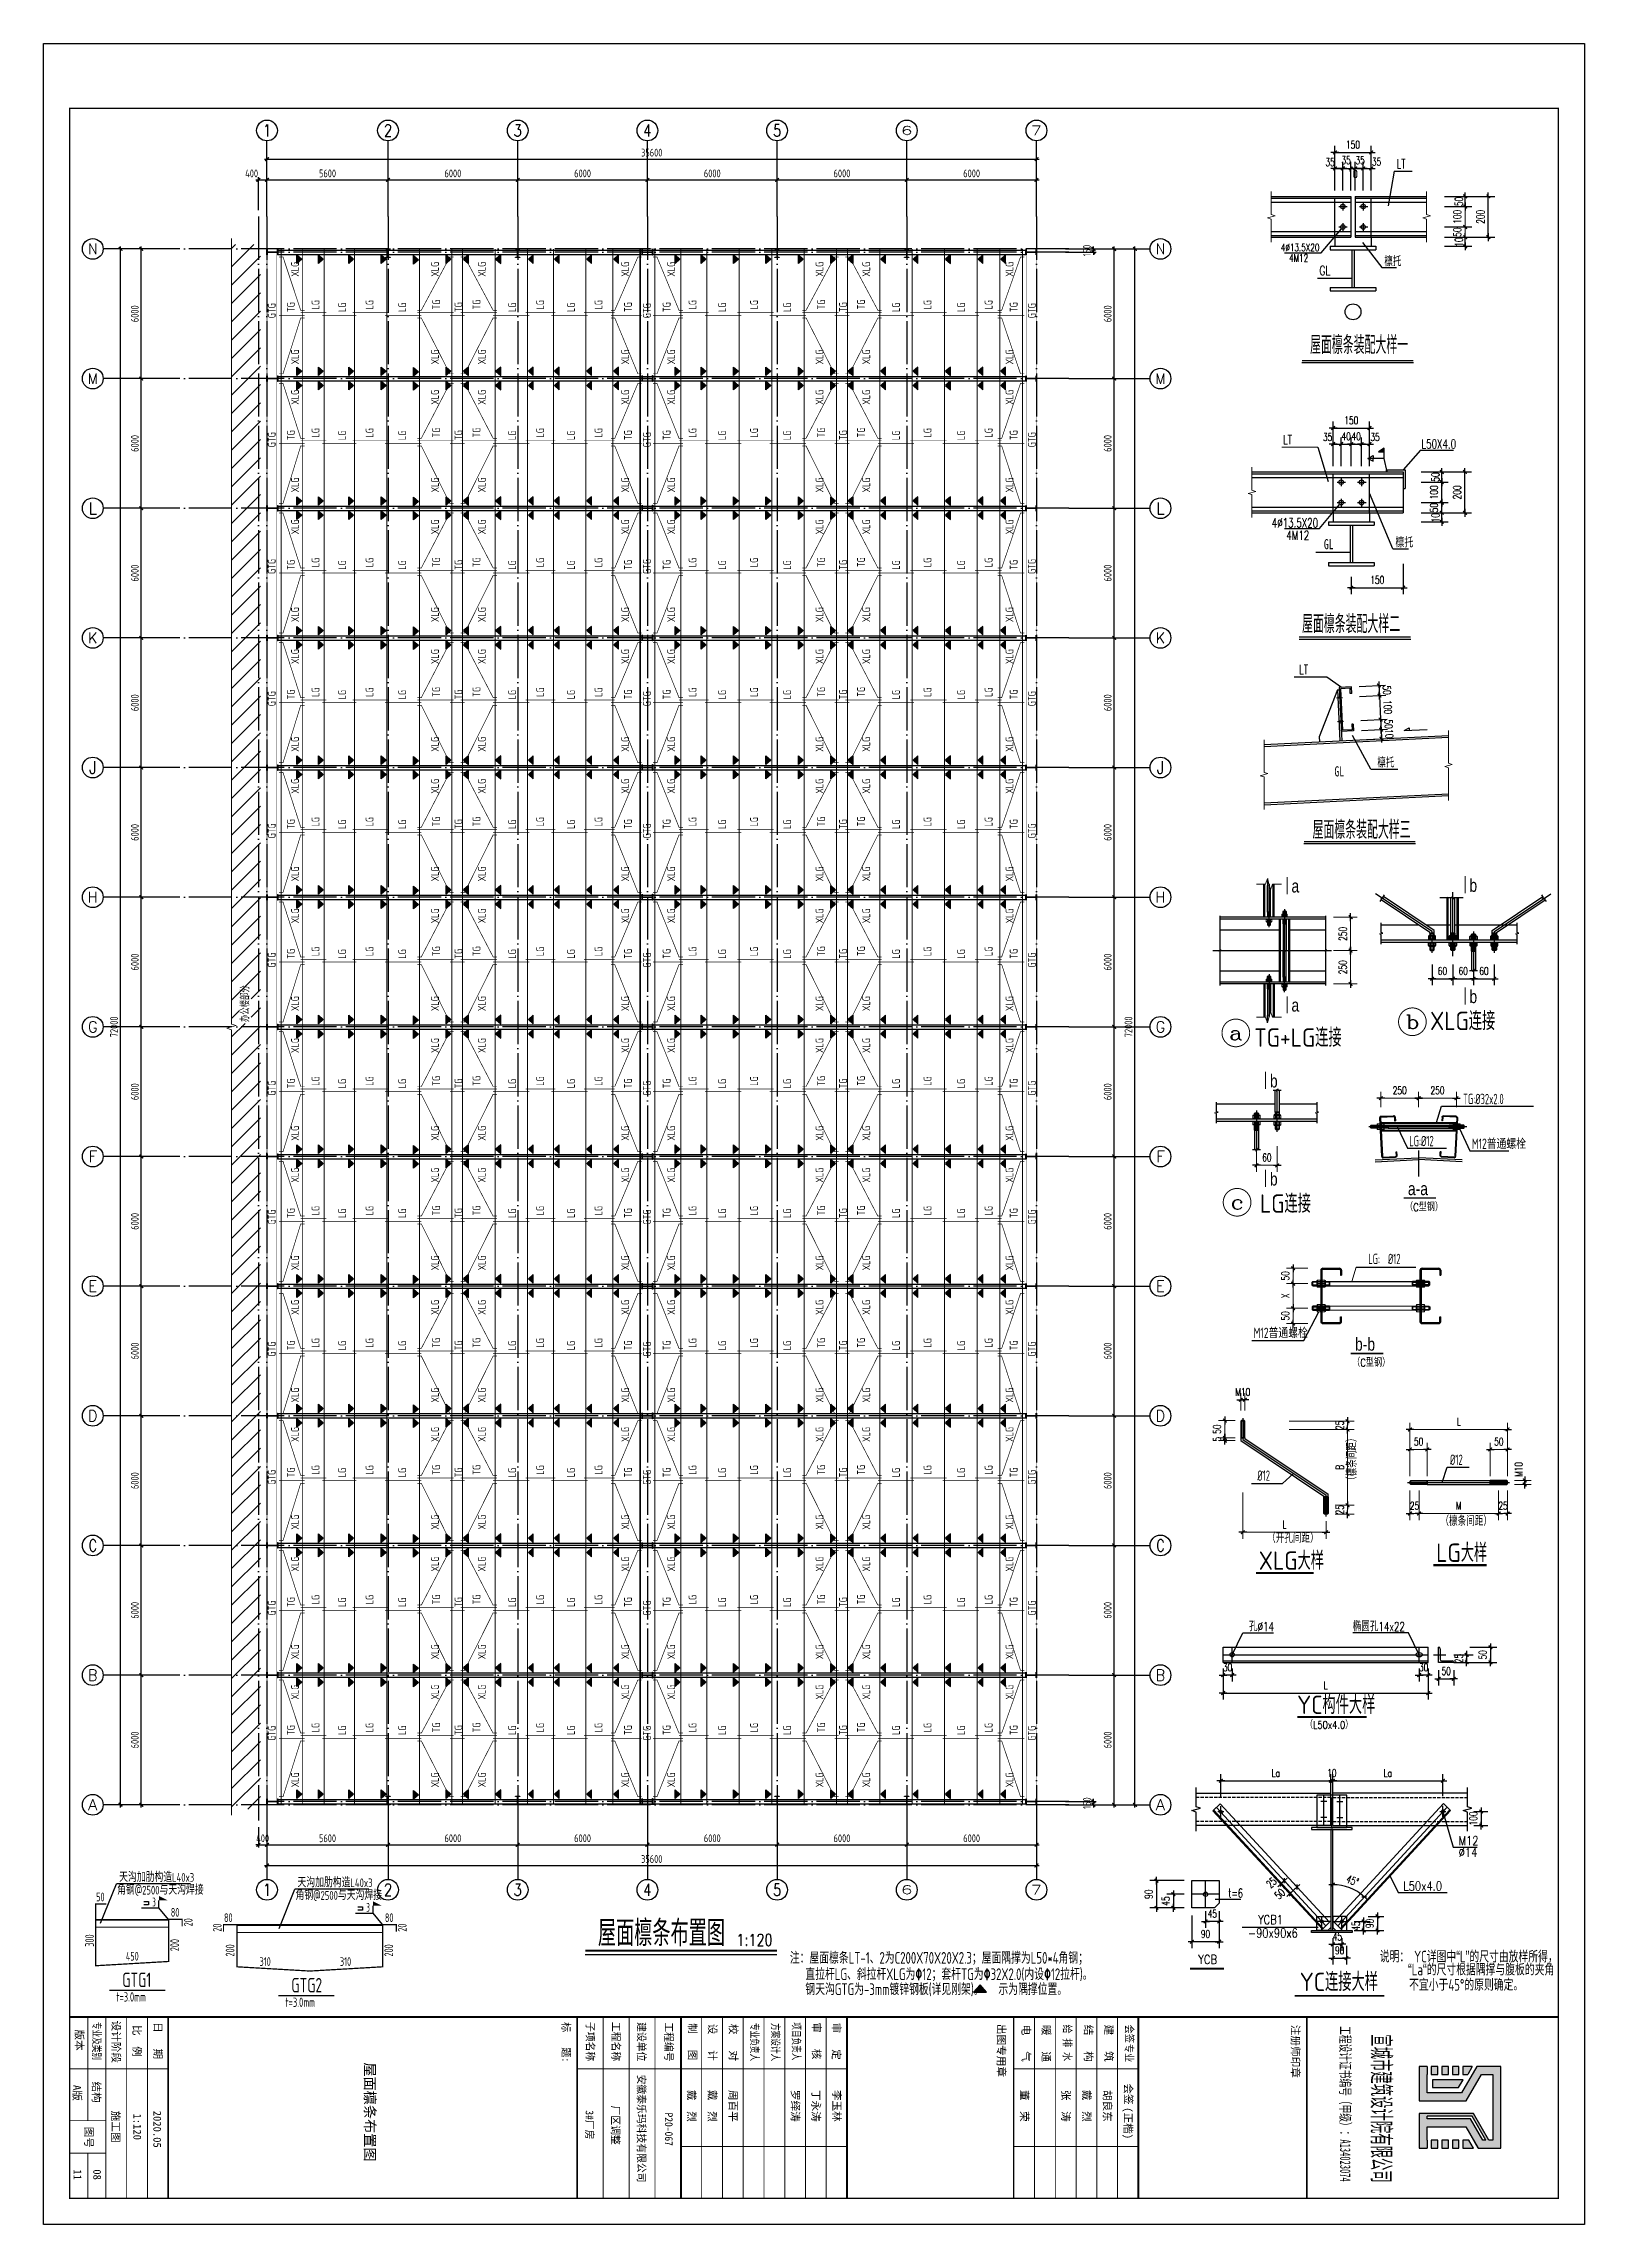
# Model space of a CAD drawing. Extents: x -1389621 to 57380, y -92505 to 283644.
# Drawn here: x -164014 to -92734, y 57648 to 158568 of the extents above; entities that cross this region are included whole.
import ezdxf
from ezdxf.enums import TextEntityAlignment as Align

# ---------------------------------------------------------------- set-up
doc = ezdxf.new("R2010")
doc.units = 0
doc.header["$LTSCALE"] = 100
doc.header["$MEASUREMENT"] = 0
for name, pattern in [('ACAD_ISO04W100', [30, 24, -3, 0, -3]), ('CENTER2', [28.575, 19.05, -3.175, 3.175, -3.175]), ('DASH', [0.35, 0.25, -0.1]), ('DOTE', [2.42, 2, -0.2, 0.02, -0.2]), ('HIDDENX2', [19.05, 12.7, -6.35]), ('SOLID', [0])]:
    doc.linetypes.add(name, pattern=pattern)
doc.layers.get('0').update_dxf_attribs({"linetype": 'CONTINUOUS'})
doc.layers.get('Defpoints').update_dxf_attribs({"linetype": 'CONTINUOUS'})
for name, color, linetype in [('08', 3, 'CONTINUOUS'), ('10', 7, 'CONTINUOUS'), ('2', 253, 'CONTINUOUS'), ('5图框', 7, 'CONTINUOUS'), ('7', 1, 'CONTINUOUS'), ('AXIS', 3, 'CONTINUOUS'), ('AXIS_TEXT', 7, 'CONTINUOUS'), ('BORDER', 7, 'CONTINUOUS'), ('BZ_标准图框', 7, 'CONTINUOUS'), ('DIM', 3, 'CONTINUOUS'), ('DIM_SYMB', 3, 'CONTINUOUS'), ('DOTE', 1, 'DOTE'), ('PUB_DIM', 3, 'CONTINUOUS'), ('TC', 151, 'CONTINUOUS'), ('TDB_中实线', 7, 'CONTINUOUS'), ('TDB_中心线', 4, 'ACAD_ISO04W100'), ('TDB_文字', 3, 'CONTINUOUS'), ('TDB_细实线', 1, 'CONTINUOUS'), ('TEXT', 7, 'CONTINUOUS'), ('基础', 41, 'CONTINUOUS'), ('散水坡', 3, 'CONTINUOUS'), ('构件号', 1, 'CONTINUOUS'), ('柱子', 3, 'CONTINUOUS'), ('柱涂实', 54, 'CONTINUOUS'), ('梁', 4, 'CONTINUOUS'), ('焊缝标注', 253, 'CONTINUOUS'), ('短柱', 2, 'CONTINUOUS'), ('系杆支撑', 2, 'CONTINUOUS'), ('钢梁', 6, 'CONTINUOUS')]:
    doc.layers.add(name, color=color, linetype=linetype)
for name, color, linetype, lineweight in [('HATCH', 254, 'CONTINUOUS', 0), ('PUB_TEXT', 7, 'CONTINUOUS', 15), ('THIN', 7, 'CONTINUOUS', 0), ('数字', 3, 'CONTINUOUS', 20), ('细线', 3, 'CONTINUOUS', 18)]:
    doc.layers.add(name, color=color, linetype=linetype, lineweight=lineweight)
doc.styles.add('-宋体', font='SimSun.ttf')
doc.styles.add('1', font='simhei.ttf')
doc.styles.add('_HZTXT', font='txt.shx', dxfattribs={"width": 0.7, "bigfont": 'HZTXT.shx'})
doc.styles.add('_TCH_AXIS', font='COMPLEX', dxfattribs={"bigfont": 'GBCBIG'})
doc.styles.add('ACC2', font='tssdeng2.shx', dxfattribs={"width": 0.75, "bigfont": 'hztxt.shx'})
doc.styles.add('COMP', font='COMPLEX', dxfattribs={"bigfont": 'hztxt'})
doc.styles.add('COMPLEX', font='COMPLEX')
doc.styles.add('DIM_FONT', font='SIMPLEX', dxfattribs={"width": 0.7, "bigfont": 'GBCBIG'})
doc.styles.add('FS', font='romans.shx', dxfattribs={"width": 0.7, "bigfont": 'hztxt.shx'})
doc.styles.add('GBHZ', font='gbenor.shx', dxfattribs={"bigfont": 'gbcbig.shx'})
doc.styles.add('ht', font='simhei.ttf', dxfattribs={"width": 0.8})
doc.styles.add('hztxt', font='txt', dxfattribs={"width": 0.7, "height": 10, "bigfont": 'hztxt.shx'})
doc.styles.add('TDB_仿宋字', font='FSGB2312.ttf', dxfattribs={"width": 0.8})
doc.styles.add('TDB_尺寸文字', font='simplex.shx', dxfattribs={"width": 0.65, "bigfont": 'hzdx.shx'})
doc.styles.add('TDB_文字', font='gbxwxt.shx', dxfattribs={"width": 0.8, "bigfont": 'hzdx.shx'})
doc.styles.add('TSSD_Dimension', font='tssdeng.shx', dxfattribs={"width": 0.7, "bigfont": 'hztxt.shx'})
doc.styles.add('TSSD_Label', font='Tssdeng.shx', dxfattribs={"width": 0.7, "bigfont": 'hztxt.shx'})
doc.styles.add('TSSD_REIN', font='Tssdeng.shx', dxfattribs={"width": 0.7, "bigfont": 'hztxt.shx'})
doc.dimstyles.new('dimn', dxfattribs={"dimtxt": 300, "dimasz": 1, "dimexe": 250, "dimexo": 300, "dimgap": 150, "dimtad": 1, "dimdec": 0, "dimzin": 0, "dimdsep": 46, "dimtxsty": 'DIM_FONT', "dimblk": '_DIMX', "dimcen": 1, "dimclrt": 7, "dimadec": 1, "dimazin": 0, "dimtfac": 1, "dimtdec": 0, "dimtix": 1, "dimtmove": 2, "dimatfit": 3, "dimfxl": 0, "dimtolj": 1, "dimtzin": 0, "dimarcsym": 0})
doc.dimstyles.new('TSSD_100_100', dxfattribs={"dimtxt": 300, "dimasz": 100, "dimexe": 100, "dimexo": 250, "dimgap": 100, "dimtad": 1, "dimdec": 0, "dimzin": 0, "dimdsep": 46, "dimtxsty": 'TSSD_Dimension', "dimblk": 'ARCHTICK', "dimblk1": 'ARCHTICK', "dimblk2": 'ARCHTICK', "dimcen": 0, "dimdle": 100, "dimclrt": 7, "dimadec": 0, "dimazin": 0, "dimtfac": 1, "dimtdec": 0, "dimtix": 1, "dimtmove": 2, "dimatfit": 3, "dimfxl": 0, "dimtolj": 1, "dimtzin": 0, "dimarcsym": 0})

msp = doc.modelspace()

# ---------------------------------------------------------------- texts
at = {"style": 'hztxt', "width": 0.8}
msp.add_text('1:120', height=540, dxfattribs=at).set_placement((-131960.749, 70545.674))
at = {"layer": '5图框', "style": 'hztxt', "width": 0.7}
msp.add_text('屋面檩条布置图', height=1200, dxfattribs=at).set_placement((-138370.555, 70523.891))
at = {"layer": 'BZ_标准图框', "style": 'ht'}
for s, height, p in [('1:120', 359.9856, (-159859.81, 62778.112)), ('08', 360, (-161713.782, 60195.837))]:
    msp.add_text(s, height=height, rotation=270, dxfattribs=at).set_placement(p)
at = {"layer": 'PUB_TEXT', "linetype": 'SOLID', "style": '-宋体'}
msp.add_text('屋面檩条布置图', height=480, rotation=270, dxfattribs=at).set_placement((-149154.592, 65142.154))
at = {"layer": 'TC', "color": 7, "style": 'TSSD_REIN', "width": 0.7}
for s, p in [('注：屋面檩条LT-1、2为C200X70X20X2.3；屋面隅撑为L50*4角钢；', (-129491.417, 69711.875)), ('钢天沟GTG为-3mm镀锌钢板(详见刚架)。   示为隅撑位置。', (-128772.328, 68259.876)), ('直拉杆LG、斜拉杆XLG为\x8212；套杆TG为\x8232X2.0(内设\x8212拉杆)。', (-128772.328, 68956.605))]:
    msp.add_text(s, height=540.2754, dxfattribs=at).set_placement(p)
at = {"layer": '数字', "ltscale": 100, "style": 'TSSD_REIN', "width": 0.7}
for s, p in [('XLG', (-152202.994, 147784.188)), ('XLG', (-145727.744, 147784.188)), ('XLG', (-143562.696, 147784.188)), ('XLG', (-136925.988, 147784.188)), ('XLG', (-134797.993, 147784.188)), ('XLG', (-127937.512, 147784.188)), ('XLG', (-125774.888, 147784.188)), ('XLG', (-119151.946, 147784.188)), ('GTG', (-153282.669, 145862.331)), ('TG', (-152399.736, 146144.422)), ('LG', (-151255.008, 146264.422)), ('LG', (-150024.507, 146144.422)), ('LG', (-148752.743, 146264.422)), ('LG', (-147241.733, 146144.422)), ('TG', (-145669.013, 146264.422)), ('TG', (-144642.818, 146144.422)), ('TG', (-143807.014, 146264.422)), ('LG', (-142155.729, 146144.422)), ('LG', (-140864.212, 146264.422)), ('LG', (-139437.673, 146144.422)), ('LG', (-138165.947, 146264.422)), ('TG', (-136798.041, 146144.422)), ('GTG', (-135925.029, 145862.331)), ('TG', (-135009.536, 146144.422)), ('LG', (-133809.945, 146264.422)), ('LG', (-132444.442, 146144.422)), ('LG', (-130967.946, 146264.422)), ('LG', (-129434.148, 146144.422)), ('TG', (-127859.696, 146264.422)), ('TG', (-126849.325, 146144.422)), ('TG', (-126017.297, 146264.422)), ('LG', (-124401.204, 146144.422)), ('LG', (-122940.099, 146264.422)), ('LG', (-121388.983, 146144.422)), ('LG', (-120113.809, 146264.422)), ('TG', (-118955.218, 146144.422)), ('GTG', (-118119.523, 145862.331)), ('XLG', (-152202.994, 143724.903)), ('XLG', (-145727.744, 143724.903)), ('XLG', (-143562.696, 143724.903)), ('XLG', (-136925.988, 143724.903)), ('XLG', (-134797.993, 143724.903)), ('XLG', (-127937.512, 143724.903)), ('XLG', (-125774.888, 143724.903)), ('XLG', (-119151.946, 143724.903)), ('XLG', (-152202.994, 141859.188)), ('XLG', (-145727.744, 141859.188)), ('XLG', (-143562.696, 141859.188)), ('XLG', (-136925.988, 141859.188)), ('XLG', (-134797.993, 141859.188)), ('XLG', (-127937.512, 141859.188)), ('XLG', (-125774.888, 141859.188)), ('XLG', (-119151.946, 141859.188)), ('GTG', (-153282.669, 139890.933)), ('TG', (-152399.736, 140219.422)), ('LG', (-151255.008, 140339.422)), ('LG', (-150024.507, 140219.422)), ('LG', (-148752.743, 140339.422)), ('LG', (-147241.733, 140219.422)), ('TG', (-145669.013, 140339.422)), ('TG', (-144642.818, 140219.422)), ('TG', (-143807.014, 140339.422)), ('LG', (-142155.729, 140219.422)), ('LG', (-140864.212, 140339.422)), ('LG', (-139437.673, 140219.422)), ('LG', (-138165.947, 140339.422)), ('TG', (-136798.041, 140219.422)), ('GTG', (-135925.029, 139890.933)), ('TG', (-135009.536, 140219.422)), ('LG', (-133809.945, 140339.422)), ('LG', (-132444.442, 140219.422)), ('LG', (-130967.946, 140339.422)), ('LG', (-129434.148, 140219.422)), ('TG', (-127859.696, 140339.422)), ('TG', (-126849.325, 140219.422)), ('TG', (-126017.297, 140339.422)), ('LG', (-124401.204, 140219.422)), ('LG', (-122940.099, 140339.422)), ('LG', (-121388.983, 140219.422)), ('LG', (-120113.809, 140339.422)), ('TG', (-118955.218, 140219.422)), ('GTG', (-118119.523, 139890.933)), ('XLG', (-152202.994, 137799.903)), ('XLG', (-145727.744, 137799.903)), ('XLG', (-143562.696, 137799.903)), ('XLG', (-136925.988, 137799.903)), ('XLG', (-134797.993, 137799.903)), ('XLG', (-127937.512, 137799.903)), ('XLG', (-125774.888, 137799.903)), ('XLG', (-119151.946, 137799.903)), ('XLG', (-152202.994, 135859.188)), ('XLG', (-145727.744, 135859.188)), ('XLG', (-143562.696, 135859.188)), ('XLG', (-136925.988, 135859.188)), ('XLG', (-134797.993, 135859.188)), ('XLG', (-127937.512, 135859.188)), ('XLG', (-125774.888, 135859.188)), ('XLG', (-119151.946, 135859.188)), ('GTG', (-153282.669, 134023.584)), ('TG', (-152399.736, 134219.422)), ('LG', (-151255.008, 134339.422)), ('LG', (-150024.507, 134219.422)), ('LG', (-148752.743, 134339.422)), ('LG', (-147241.733, 134219.422)), ('TG', (-145669.013, 134339.422)), ('TG', (-144642.818, 134219.422)), ('TG', (-143807.014, 134339.422)), ('LG', (-142155.729, 134219.422)), ('LG', (-140864.212, 134339.422)), ('LG', (-139437.673, 134219.422)), ('LG', (-138165.947, 134339.422)), ('TG', (-136798.041, 134219.422)), ('GTG', (-135925.029, 134023.584)), ('TG', (-135009.536, 134219.422)), ('LG', (-133809.945, 134339.422)), ('LG', (-132444.442, 134219.422)), ('LG', (-130967.946, 134339.422)), ('LG', (-129434.148, 134219.422)), ('TG', (-127859.696, 134339.422)), ('TG', (-126849.325, 134219.422)), ('TG', (-126017.297, 134339.422)), ('LG', (-124401.204, 134219.422)), ('LG', (-122940.099, 134339.422)), ('LG', (-121388.983, 134219.422)), ('LG', (-120113.809, 134339.422)), ('TG', (-118955.218, 134219.422)), ('GTG', (-118119.523, 134023.584)), ('XLG', (-152202.994, 131799.903)), ('XLG', (-145727.744, 131799.903)), ('XLG', (-143562.696, 131799.903)), ('XLG', (-136925.988, 131799.903)), ('XLG', (-134797.993, 131799.903)), ('XLG', (-127937.512, 131799.903)), ('XLG', (-125774.888, 131799.903)), ('XLG', (-119151.946, 131799.903)), ('XLG', (-152202.994, 129859.188)), ('XLG', (-145727.744, 129859.188)), ('XLG', (-143562.696, 129859.188)), ('XLG', (-136925.988, 129859.188)), ('XLG', (-134797.993, 129859.188)), ('XLG', (-127937.512, 129859.188)), ('XLG', (-125774.888, 129859.188)), ('XLG', (-119151.946, 129859.188)), ('GTG', (-153282.669, 127907.888)), ('TG', (-152399.736, 128219.422)), ('LG', (-151255.008, 128339.422)), ('LG', (-150024.507, 128219.422)), ('LG', (-148752.743, 128339.422)), ('LG', (-147241.733, 128219.422)), ('TG', (-145669.013, 128339.422)), ('TG', (-144642.818, 128219.422)), ('TG', (-143807.014, 128339.422)), ('LG', (-142155.729, 128219.422)), ('LG', (-140864.212, 128339.422)), ('LG', (-139437.673, 128219.422)), ('LG', (-138165.947, 128339.422)), ('TG', (-136798.041, 128219.422)), ('GTG', (-135925.029, 127907.888)), ('TG', (-135009.536, 128219.422)), ('LG', (-133809.945, 128339.422)), ('LG', (-132444.442, 128219.422)), ('LG', (-130967.946, 128339.422)), ('LG', (-129434.148, 128219.422)), ('TG', (-127859.696, 128339.422)), ('TG', (-126849.325, 128219.422)), ('TG', (-126017.297, 128339.422)), ('LG', (-124401.204, 128219.422)), ('LG', (-122940.099, 128339.422)), ('LG', (-121388.983, 128219.422)), ('LG', (-120113.809, 128339.422)), ('TG', (-118955.218, 128219.422)), ('GTG', (-118119.523, 127907.888)), ('XLG', (-152202.994, 125799.903)), ('XLG', (-145727.744, 125799.903)), ('XLG', (-143562.696, 125799.903)), ('XLG', (-136925.988, 125799.903)), ('XLG', (-134797.993, 125799.903)), ('XLG', (-127937.512, 125799.903)), ('XLG', (-125774.888, 125799.903)), ('XLG', (-119151.946, 125799.903)), ('XLG', (-152202.994, 123859.188)), ('XLG', (-145727.744, 123859.188)), ('XLG', (-143562.696, 123859.188)), ('XLG', (-136925.988, 123859.188)), ('XLG', (-134797.993, 123859.188)), ('XLG', (-127937.512, 123859.188)), ('XLG', (-125774.888, 123859.188)), ('XLG', (-119151.946, 123859.188)), ('GTG', (-153282.669, 121790.21)), ('TG', (-152399.736, 122219.422)), ('LG', (-151255.008, 122339.422)), ('LG', (-150024.507, 122219.422)), ('LG', (-148752.743, 122339.422)), ('LG', (-147241.733, 122219.422)), ('TG', (-145669.013, 122339.422)), ('TG', (-144642.818, 122219.422)), ('TG', (-143807.014, 122339.422)), ('LG', (-142155.729, 122219.422)), ('LG', (-140864.212, 122339.422)), ('LG', (-139437.673, 122219.422)), ('LG', (-138165.947, 122339.422)), ('TG', (-136798.041, 122219.422)), ('GTG', (-135925.029, 121790.21)), ('TG', (-135009.536, 122219.422)), ('LG', (-133809.945, 122339.422)), ('LG', (-132444.442, 122219.422)), ('LG', (-130967.946, 122339.422)), ('LG', (-129434.148, 122219.422)), ('TG', (-127859.696, 122339.422)), ('TG', (-126849.325, 122219.422)), ('TG', (-126017.297, 122339.422)), ('LG', (-124401.204, 122219.422)), ('LG', (-122940.099, 122339.422)), ('LG', (-121388.983, 122219.422)), ('LG', (-120113.809, 122339.422)), ('TG', (-118955.218, 122219.422)), ('GTG', (-118119.523, 121790.21)), ('XLG', (-152202.994, 119799.903)), ('XLG', (-145727.744, 119799.903)), ('XLG', (-143562.696, 119799.903)), ('XLG', (-136925.988, 119799.903)), ('XLG', (-134797.993, 119799.903)), ('XLG', (-127937.512, 119799.903)), ('XLG', (-125774.888, 119799.903)), ('XLG', (-119151.946, 119799.903)), ('XLG', (-152202.994, 117859.188)), ('XLG', (-145727.744, 117859.188)), ('XLG', (-143562.696, 117859.188)), ('XLG', (-136925.988, 117859.188)), ('XLG', (-134797.993, 117859.188)), ('XLG', (-127937.512, 117859.188)), ('XLG', (-125774.888, 117859.188)), ('XLG', (-119151.946, 117859.188)), ('GTG', (-153282.669, 115810.622)), ('TG', (-152399.736, 116219.422)), ('LG', (-151255.008, 116339.422)), ('LG', (-150024.507, 116219.422)), ('LG', (-148752.743, 116339.422)), ('LG', (-147241.733, 116219.422)), ('TG', (-145669.013, 116339.422)), ('TG', (-144642.818, 116219.422)), ('TG', (-143807.014, 116339.422)), ('LG', (-142155.729, 116219.422)), ('LG', (-140864.212, 116339.422)), ('LG', (-139437.673, 116219.422)), ('LG', (-138165.947, 116339.422)), ('TG', (-136798.041, 116219.422)), ('GTG', (-135925.029, 115810.622)), ('TG', (-135009.536, 116219.422)), ('LG', (-133809.945, 116339.422)), ('LG', (-132444.442, 116219.422)), ('LG', (-130967.946, 116339.422)), ('LG', (-129434.148, 116219.422)), ('TG', (-127859.696, 116339.422)), ('TG', (-126849.325, 116219.422)), ('TG', (-126017.297, 116339.422)), ('LG', (-124401.204, 116219.422)), ('LG', (-122940.099, 116339.422)), ('LG', (-121388.983, 116219.422)), ('LG', (-120113.809, 116339.422)), ('TG', (-118955.218, 116219.422)), ('GTG', (-118119.523, 115810.622)), ('XLG', (-152202.994, 113799.903)), ('XLG', (-145727.744, 113799.903)), ('XLG', (-143562.696, 113799.903)), ('XLG', (-136925.988, 113799.903)), ('XLG', (-134797.993, 113799.903)), ('XLG', (-127937.512, 113799.903)), ('XLG', (-125774.888, 113799.903)), ('XLG', (-119151.946, 113799.903)), ('XLG', (-152202.994, 111859.188)), ('XLG', (-145727.744, 111859.188)), ('XLG', (-143562.696, 111859.188)), ('XLG', (-136925.988, 111859.188)), ('XLG', (-134797.993, 111859.188)), ('XLG', (-127937.512, 111859.188)), ('XLG', (-125774.888, 111859.188)), ('XLG', (-119151.946, 111859.188)), ('GTG', (-153282.669, 109880.522)), ('TG', (-152399.736, 110219.422)), ('LG', (-151255.008, 110339.422)), ('LG', (-150024.507, 110219.422)), ('LG', (-148752.743, 110339.422)), ('LG', (-147241.733, 110219.422)), ('TG', (-145669.013, 110339.422)), ('TG', (-144642.818, 110219.422)), ('TG', (-143807.014, 110339.422)), ('LG', (-142155.729, 110219.422)), ('LG', (-140864.212, 110339.422)), ('LG', (-139437.673, 110219.422)), ('LG', (-138165.947, 110339.422)), ('TG', (-136798.041, 110219.422)), ('GTG', (-135925.029, 109880.522)), ('TG', (-135009.536, 110219.422)), ('LG', (-133809.945, 110339.422)), ('LG', (-132444.442, 110219.422)), ('LG', (-130967.946, 110339.422)), ('LG', (-129434.148, 110219.422)), ('TG', (-127859.696, 110339.422)), ('TG', (-126849.325, 110219.422)), ('TG', (-126017.297, 110339.422)), ('LG', (-124401.204, 110219.422)), ('LG', (-122940.099, 110339.422)), ('LG', (-121388.983, 110219.422)), ('LG', (-120113.809, 110339.422)), ('TG', (-118955.218, 110219.422)), ('GTG', (-118119.523, 109880.522)), ('XLG', (-152202.994, 107799.903)), ('XLG', (-145727.744, 107799.903)), ('XLG', (-143562.696, 107799.903)), ('XLG', (-136925.988, 107799.903)), ('XLG', (-134797.993, 107799.903)), ('XLG', (-127937.512, 107799.903)), ('XLG', (-125774.888, 107799.903)), ('XLG', (-119151.946, 107799.903)), ('XLG', (-152202.994, 105859.188)), ('XLG', (-145727.744, 105859.188)), ('XLG', (-143562.696, 105859.188)), ('XLG', (-136925.988, 105859.188)), ('XLG', (-134797.993, 105859.188)), ('XLG', (-127937.512, 105859.188)), ('XLG', (-125774.888, 105859.188)), ('XLG', (-119151.946, 105859.188)), ('GTG', (-153282.669, 103922.967)), ('TG', (-152399.736, 104219.422)), ('LG', (-151255.008, 104339.422)), ('LG', (-150024.507, 104219.422)), ('LG', (-148752.743, 104339.422)), ('LG', (-147241.733, 104219.422)), ('TG', (-145669.013, 104339.422)), ('TG', (-144642.818, 104219.422)), ('TG', (-143807.014, 104339.422)), ('LG', (-142155.729, 104219.422)), ('LG', (-140864.212, 104339.422)), ('LG', (-139437.673, 104219.422)), ('LG', (-138165.947, 104339.422)), ('TG', (-136798.041, 104219.422)), ('GTG', (-135925.029, 103922.967)), ('TG', (-135009.536, 104219.422)), ('LG', (-133809.945, 104339.422)), ('LG', (-132444.442, 104219.422)), ('LG', (-130967.946, 104339.422)), ('LG', (-129434.148, 104219.422)), ('TG', (-127859.696, 104339.422)), ('TG', (-126849.325, 104219.422)), ('TG', (-126017.297, 104339.422)), ('LG', (-124401.204, 104219.422)), ('LG', (-122940.099, 104339.422)), ('LG', (-121388.983, 104219.422)), ('LG', (-120113.809, 104339.422)), ('TG', (-118955.218, 104219.422)), ('GTG', (-118119.523, 103922.967)), ('XLG', (-152202.994, 101799.903)), ('XLG', (-145727.744, 101799.903)), ('XLG', (-143562.696, 101799.903)), ('XLG', (-136925.988, 101799.903)), ('XLG', (-134797.993, 101799.903)), ('XLG', (-127937.512, 101799.903)), ('XLG', (-125774.888, 101799.903)), ('XLG', (-119151.946, 101799.903)), ('XLG', (-152202.994, 99740.155)), ('XLG', (-145727.744, 99740.155)), ('XLG', (-143562.696, 99740.155)), ('XLG', (-136925.988, 99740.155)), ('XLG', (-134797.993, 99740.155)), ('XLG', (-127937.512, 99740.155)), ('XLG', (-125774.888, 99740.155)), ('XLG', (-119151.946, 99740.155)), ('GTG', (-153282.669, 97805.988)), ('TG', (-152399.736, 98100.389)), ('LG', (-151255.008, 98220.389)), ('LG', (-150024.507, 98100.389)), ('LG', (-148752.743, 98220.389)), ('LG', (-147241.733, 98100.389)), ('TG', (-145669.013, 98220.389)), ('TG', (-144642.818, 98100.389)), ('TG', (-143807.014, 98220.389)), ('LG', (-142155.729, 98100.389)), ('LG', (-140864.212, 98220.389)), ('LG', (-139437.673, 98100.389)), ('LG', (-138165.947, 98220.389)), ('TG', (-136798.041, 98100.389)), ('GTG', (-135925.029, 97805.988)), ('TG', (-135009.536, 98100.389)), ('LG', (-133809.945, 98220.389)), ('LG', (-132444.442, 98100.389)), ('LG', (-130967.946, 98220.389)), ('LG', (-129434.148, 98100.389)), ('TG', (-127859.696, 98220.389)), ('TG', (-126849.325, 98100.389)), ('TG', (-126017.297, 98220.389)), ('LG', (-124401.204, 98100.389)), ('LG', (-122940.099, 98220.389)), ('LG', (-121388.983, 98100.389)), ('LG', (-120113.809, 98220.389)), ('TG', (-118955.218, 98100.389)), ('GTG', (-118119.523, 97805.988)), ('XLG', (-152202.994, 95680.87)), ('XLG', (-145727.744, 95680.87)), ('XLG', (-143562.696, 95680.87)), ('XLG', (-136925.988, 95680.87)), ('XLG', (-134797.993, 95680.87)), ('XLG', (-127937.512, 95680.87)), ('XLG', (-125774.888, 95680.87)), ('XLG', (-119151.946, 95680.87)), ('XLG', (-152202.994, 93859.188)), ('XLG', (-145727.744, 93859.188)), ('XLG', (-143562.696, 93859.188)), ('XLG', (-136925.988, 93859.188)), ('XLG', (-134797.993, 93859.188)), ('XLG', (-127937.512, 93859.188)), ('XLG', (-125774.888, 93859.188)), ('XLG', (-119151.946, 93859.188)), ('GTG', (-153282.669, 91873.644)), ('TG', (-152399.736, 92219.422)), ('LG', (-151255.008, 92339.422)), ('LG', (-150024.507, 92219.422)), ('LG', (-148752.743, 92339.422)), ('LG', (-147241.733, 92219.422)), ('TG', (-145669.013, 92339.422)), ('TG', (-144642.818, 92219.422)), ('TG', (-143807.014, 92339.422)), ('LG', (-142155.729, 92219.422)), ('LG', (-140864.212, 92339.422)), ('LG', (-139437.673, 92219.422)), ('LG', (-138165.947, 92339.422)), ('TG', (-136798.041, 92219.422)), ('GTG', (-135925.029, 91873.644)), ('TG', (-135009.536, 92219.422)), ('LG', (-133809.945, 92339.422)), ('LG', (-132444.442, 92219.422)), ('LG', (-130967.946, 92339.422)), ('LG', (-129434.148, 92219.422)), ('TG', (-127859.696, 92339.422)), ('TG', (-126849.325, 92219.422)), ('TG', (-126017.297, 92339.422)), ('LG', (-124401.204, 92219.422)), ('LG', (-122940.099, 92339.422)), ('LG', (-121388.983, 92219.422)), ('LG', (-120113.809, 92339.422)), ('TG', (-118955.218, 92219.422)), ('GTG', (-118119.523, 91873.644)), ('XLG', (-152202.994, 89799.903)), ('XLG', (-145727.744, 89799.903)), ('XLG', (-143562.696, 89799.903)), ('XLG', (-136925.988, 89799.903)), ('XLG', (-134797.993, 89799.903)), ('XLG', (-127937.512, 89799.903)), ('XLG', (-125774.888, 89799.903)), ('XLG', (-119151.946, 89799.903)), ('XLG', (-152202.994, 87859.188)), ('XLG', (-145727.744, 87859.188)), ('XLG', (-143562.696, 87859.188)), ('XLG', (-136925.988, 87859.188)), ('XLG', (-134797.993, 87859.188)), ('XLG', (-127937.512, 87859.188)), ('XLG', (-125774.888, 87859.188)), ('XLG', (-119151.946, 87859.188)), ('GTG', (-153282.669, 85826.497)), ('TG', (-152399.736, 86219.422)), ('LG', (-151255.008, 86339.422)), ('LG', (-150024.507, 86219.422)), ('LG', (-148752.743, 86339.422)), ('LG', (-147241.733, 86219.422)), ('TG', (-145669.013, 86339.422)), ('TG', (-144642.818, 86219.422)), ('TG', (-143807.014, 86339.422)), ('LG', (-142155.729, 86219.422)), ('LG', (-140864.212, 86339.422)), ('LG', (-139437.673, 86219.422)), ('LG', (-138165.947, 86339.422)), ('TG', (-136798.041, 86219.422)), ('GTG', (-135925.029, 85826.497)), ('TG', (-135009.536, 86219.422)), ('LG', (-133809.945, 86339.422)), ('LG', (-132444.442, 86219.422)), ('LG', (-130967.946, 86339.422)), ('LG', (-129434.148, 86219.422)), ('TG', (-127859.696, 86339.422)), ('TG', (-126849.325, 86219.422)), ('TG', (-126017.297, 86339.422)), ('LG', (-124401.204, 86219.422)), ('LG', (-122940.099, 86339.422)), ('LG', (-121388.983, 86219.422)), ('LG', (-120113.809, 86339.422)), ('TG', (-118955.218, 86219.422)), ('GTG', (-118119.523, 85826.497)), ('XLG', (-152202.994, 83799.903)), ('XLG', (-145727.744, 83799.903)), ('XLG', (-143562.696, 83799.903)), ('XLG', (-136925.988, 83799.903)), ('XLG', (-134797.993, 83799.903)), ('XLG', (-127937.512, 83799.903)), ('XLG', (-125774.888, 83799.903)), ('XLG', (-119151.946, 83799.903)), ('XLG', (-152202.994, 81934.188)), ('XLG', (-145727.744, 81934.188)), ('XLG', (-143562.696, 81934.188)), ('XLG', (-136925.988, 81934.188)), ('XLG', (-134797.993, 81934.188)), ('XLG', (-127937.512, 81934.188)), ('XLG', (-125774.888, 81934.188)), ('XLG', (-119151.946, 81934.188)), ('LG', (-151255.008, 80414.422)), ('LG', (-148752.743, 80414.422)), ('TG', (-145669.013, 80414.422)), ('TG', (-143807.014, 80414.422)), ('LG', (-140864.212, 80414.422)), ('LG', (-138165.947, 80414.422)), ('LG', (-133809.945, 80414.422)), ('LG', (-130967.946, 80414.422)), ('TG', (-127859.696, 80414.422)), ('TG', (-126017.297, 80414.422)), ('LG', (-122940.099, 80414.422)), ('LG', (-120113.809, 80414.422)), ('GTG', (-153282.669, 80030.554)), ('TG', (-152399.736, 80294.422)), ('LG', (-150024.507, 80294.422)), ('LG', (-147241.733, 80294.422)), ('TG', (-144642.818, 80294.422)), ('LG', (-142155.729, 80294.422)), ('LG', (-139437.673, 80294.422)), ('TG', (-136798.041, 80294.422)), ('GTG', (-135925.029, 80030.554)), ('TG', (-135009.536, 80294.422)), ('LG', (-132444.442, 80294.422)), ('LG', (-129434.148, 80294.422)), ('TG', (-126849.325, 80294.422)), ('LG', (-124401.204, 80294.422)), ('LG', (-121388.983, 80294.422)), ('TG', (-118955.218, 80294.422)), ('GTG', (-118119.523, 80030.554)), ('XLG', (-152202.994, 77874.903)), ('XLG', (-145727.744, 77874.903)), ('XLG', (-143562.696, 77874.903)), ('XLG', (-136925.988, 77874.903)), ('XLG', (-134797.993, 77874.903)), ('XLG', (-127937.512, 77874.903)), ('XLG', (-125774.888, 77874.903)), ('XLG', (-119151.946, 77874.903))]:
    msp.add_text(s, height=360, rotation=90, dxfattribs=at).set_placement(p)

# ---------------------------------------------------------------- blocks, each defined once
blk = doc.blocks.new('_ArchTick')
at = {"color": 0, "linetype": 'ByBlock'}
blk.add_lwpolyline([(-0.71, -0.71, 0.5, 0.5, 0), (0.71, 0.71, 0.5, 0.5, 0)], format="xyseb", dxfattribs=at)
blk = doc.blocks.new('*D126')
at = {"layer": 'Defpoints', "color": 0, "ltscale": 100}
for p in [(-159496, 83067), (-158002, 83067), (-158002, 77067)]:
    blk.add_point(p, dxfattribs=at)
at = {"layer": 'DIM', "color": 0, "lineweight": -2, "ltscale": 100}
for p, q in [((-158302, 83067), (-159616, 83067)), ((-159496, 76947), (-159496, 83187)), ((-158302, 77067), (-159616, 77067))]:
    blk.add_line(p, q, dxfattribs=at)
at = {"layer": 'DIM', "color": 0, "lineweight": -2, "ltscale": 100, "xscale": 120, "yscale": 120, "zscale": 120}
for p, rotation in [((-159496, 83067), 90), ((-159496, 77067), 270)]:
    blk.add_blockref('_ArchTick', p, dxfattribs=dict(at, rotation=rotation))
at = {"layer": 'DIM', "color": 7, "ltscale": 100, "insert": (-159796, 80067), "char_height": 360, "attachment_point": 5, "rotation": 90, "style": 'TSSD_Dimension'}
blk.add_mtext('\\A1;6000', dxfattribs=at)
blk = doc.blocks.new('*D127')
at = {"layer": 'Defpoints', "color": 0, "ltscale": 100}
for p in [(-159496, 89067), (-158002, 89067), (-158002, 83067)]:
    blk.add_point(p, dxfattribs=at)
at = {"layer": 'DIM', "color": 0, "lineweight": -2, "ltscale": 100}
for p, q in [((-158302, 89067), (-159616, 89067)), ((-159496, 82947), (-159496, 89187)), ((-158302, 83067), (-159616, 83067))]:
    blk.add_line(p, q, dxfattribs=at)
at = {"layer": 'DIM', "color": 0, "lineweight": -2, "ltscale": 100, "xscale": 120, "yscale": 120, "zscale": 120}
for p, rotation in [((-159496, 89067), 90), ((-159496, 83067), 270)]:
    blk.add_blockref('_ArchTick', p, dxfattribs=dict(at, rotation=rotation))
at = {"layer": 'DIM', "color": 7, "ltscale": 100, "insert": (-159796, 86067), "char_height": 360, "attachment_point": 5, "rotation": 90, "style": 'TSSD_Dimension'}
blk.add_mtext('\\A1;6000', dxfattribs=at)
blk = doc.blocks.new('*D128')
at = {"layer": 'Defpoints', "color": 0, "ltscale": 100}
for p in [(-159496, 95067), (-158002, 95067), (-158002, 89067)]:
    blk.add_point(p, dxfattribs=at)
at = {"layer": 'DIM', "color": 0, "lineweight": -2, "ltscale": 100}
for p, q in [((-158302, 95067), (-159616, 95067)), ((-159496, 88947), (-159496, 95187)), ((-158302, 89067), (-159616, 89067))]:
    blk.add_line(p, q, dxfattribs=at)
at = {"layer": 'DIM', "color": 0, "lineweight": -2, "ltscale": 100, "xscale": 120, "yscale": 120, "zscale": 120}
for p, rotation in [((-159496, 95067), 90), ((-159496, 89067), 270)]:
    blk.add_blockref('_ArchTick', p, dxfattribs=dict(at, rotation=rotation))
at = {"layer": 'DIM', "color": 7, "ltscale": 100, "insert": (-159796, 92067), "char_height": 360, "attachment_point": 5, "rotation": 90, "style": 'TSSD_Dimension'}
blk.add_mtext('\\A1;6000', dxfattribs=at)
blk = doc.blocks.new('*D129')
at = {"layer": 'Defpoints', "color": 0, "ltscale": 100}
for p in [(-159496, 101067), (-158002, 101067), (-158002, 95067)]:
    blk.add_point(p, dxfattribs=at)
at = {"layer": 'DIM', "color": 0, "lineweight": -2, "ltscale": 100}
for p, q in [((-158302, 101067), (-159616, 101067)), ((-159496, 94947), (-159496, 101187)), ((-158302, 95067), (-159616, 95067))]:
    blk.add_line(p, q, dxfattribs=at)
at = {"layer": 'DIM', "color": 0, "lineweight": -2, "ltscale": 100, "xscale": 120, "yscale": 120, "zscale": 120}
for p, rotation in [((-159496, 101067), 90), ((-159496, 95067), 270)]:
    blk.add_blockref('_ArchTick', p, dxfattribs=dict(at, rotation=rotation))
at = {"layer": 'DIM', "color": 7, "ltscale": 100, "insert": (-159796, 98067), "char_height": 360, "attachment_point": 5, "rotation": 90, "style": 'TSSD_Dimension'}
blk.add_mtext('\\A1;6000', dxfattribs=at)
blk = doc.blocks.new('*D130')
at = {"layer": 'Defpoints', "color": 0, "ltscale": 100}
for p in [(-159496, 107067), (-158002, 107067), (-158002, 101067)]:
    blk.add_point(p, dxfattribs=at)
at = {"layer": 'DIM', "color": 0, "lineweight": -2, "ltscale": 100}
for p, q in [((-158302, 107067), (-159616, 107067)), ((-159496, 100947), (-159496, 107187)), ((-158302, 101067), (-159616, 101067))]:
    blk.add_line(p, q, dxfattribs=at)
at = {"layer": 'DIM', "color": 0, "lineweight": -2, "ltscale": 100, "xscale": 120, "yscale": 120, "zscale": 120}
for p, rotation in [((-159496, 107067), 90), ((-159496, 101067), 270)]:
    blk.add_blockref('_ArchTick', p, dxfattribs=dict(at, rotation=rotation))
at = {"layer": 'DIM', "color": 7, "ltscale": 100, "insert": (-159796, 104067), "char_height": 360, "attachment_point": 5, "rotation": 90, "style": 'TSSD_Dimension'}
blk.add_mtext('\\A1;6000', dxfattribs=at)
blk = doc.blocks.new('*D131')
at = {"layer": 'Defpoints', "color": 0, "ltscale": 100}
for p in [(-159496, 113067), (-158002, 113067), (-158002, 107067)]:
    blk.add_point(p, dxfattribs=at)
at = {"layer": 'DIM', "color": 0, "lineweight": -2, "ltscale": 100}
for p, q in [((-158302, 113067), (-159616, 113067)), ((-159496, 106947), (-159496, 113187)), ((-158302, 107067), (-159616, 107067))]:
    blk.add_line(p, q, dxfattribs=at)
at = {"layer": 'DIM', "color": 0, "lineweight": -2, "ltscale": 100, "xscale": 120, "yscale": 120, "zscale": 120}
for p, rotation in [((-159496, 113067), 90), ((-159496, 107067), 270)]:
    blk.add_blockref('_ArchTick', p, dxfattribs=dict(at, rotation=rotation))
at = {"layer": 'DIM', "color": 7, "ltscale": 100, "insert": (-159796, 110067), "char_height": 360, "attachment_point": 5, "rotation": 90, "style": 'TSSD_Dimension'}
blk.add_mtext('\\A1;6000', dxfattribs=at)
blk = doc.blocks.new('*D132')
at = {"layer": 'Defpoints', "color": 0, "ltscale": 100}
for p in [(-159496, 119067), (-158002, 119067), (-158002, 113067)]:
    blk.add_point(p, dxfattribs=at)
at = {"layer": 'DIM', "color": 0, "lineweight": -2, "ltscale": 100}
for p, q in [((-159496, 112947), (-159496, 119187)), ((-158302, 119067), (-159616, 119067)), ((-158302, 113067), (-159616, 113067))]:
    blk.add_line(p, q, dxfattribs=at)
at = {"layer": 'DIM', "color": 0, "lineweight": -2, "ltscale": 100, "xscale": 120, "yscale": 120, "zscale": 120}
for p, rotation in [((-159496, 119067), 90), ((-159496, 113067), 270)]:
    blk.add_blockref('_ArchTick', p, dxfattribs=dict(at, rotation=rotation))
at = {"layer": 'DIM', "color": 7, "ltscale": 100, "insert": (-159796, 116067), "char_height": 360, "attachment_point": 5, "rotation": 90, "style": 'TSSD_Dimension'}
blk.add_mtext('\\A1;6000', dxfattribs=at)
blk = doc.blocks.new('*D133')
at = {"layer": 'Defpoints', "color": 0, "ltscale": 100}
for p in [(-159496, 125067), (-158002, 125067), (-158002, 119067)]:
    blk.add_point(p, dxfattribs=at)
at = {"layer": 'DIM', "color": 0, "lineweight": -2, "ltscale": 100}
for p, q in [((-159496, 118947), (-159496, 125187)), ((-158302, 125067), (-159616, 125067)), ((-158302, 119067), (-159616, 119067))]:
    blk.add_line(p, q, dxfattribs=at)
at = {"layer": 'DIM', "color": 0, "lineweight": -2, "ltscale": 100, "xscale": 120, "yscale": 120, "zscale": 120}
for p, rotation in [((-159496, 125067), 90), ((-159496, 119067), 270)]:
    blk.add_blockref('_ArchTick', p, dxfattribs=dict(at, rotation=rotation))
at = {"layer": 'DIM', "color": 7, "ltscale": 100, "insert": (-159796, 122067), "char_height": 360, "attachment_point": 5, "rotation": 90, "style": 'TSSD_Dimension'}
blk.add_mtext('\\A1;6000', dxfattribs=at)
blk = doc.blocks.new('*D134')
at = {"layer": 'Defpoints', "color": 0, "ltscale": 100}
for p in [(-159496, 131067), (-158002, 131067), (-158002, 125067)]:
    blk.add_point(p, dxfattribs=at)
at = {"layer": 'DIM', "color": 0, "lineweight": -2, "ltscale": 100}
for p, q in [((-158302, 131067), (-159616, 131067)), ((-159496, 124947), (-159496, 131187)), ((-158302, 125067), (-159616, 125067))]:
    blk.add_line(p, q, dxfattribs=at)
at = {"layer": 'DIM', "color": 0, "lineweight": -2, "ltscale": 100, "xscale": 120, "yscale": 120, "zscale": 120}
for p, rotation in [((-159496, 131067), 90), ((-159496, 125067), 270)]:
    blk.add_blockref('_ArchTick', p, dxfattribs=dict(at, rotation=rotation))
at = {"layer": 'DIM', "color": 7, "ltscale": 100, "insert": (-159796, 128067), "char_height": 360, "attachment_point": 5, "rotation": 90, "style": 'TSSD_Dimension'}
blk.add_mtext('\\A1;6000', dxfattribs=at)
blk = doc.blocks.new('*D135')
at = {"layer": 'Defpoints', "color": 0, "ltscale": 100}
for p in [(-159496, 137067), (-158002, 137067), (-158002, 131067)]:
    blk.add_point(p, dxfattribs=at)
at = {"layer": 'DIM', "color": 0, "lineweight": -2, "ltscale": 100}
for p, q in [((-158302, 137067), (-159616, 137067)), ((-159496, 130947), (-159496, 137187)), ((-158302, 131067), (-159616, 131067))]:
    blk.add_line(p, q, dxfattribs=at)
at = {"layer": 'DIM', "color": 0, "lineweight": -2, "ltscale": 100, "xscale": 120, "yscale": 120, "zscale": 120}
for p, rotation in [((-159496, 137067), 90), ((-159496, 131067), 270)]:
    blk.add_blockref('_ArchTick', p, dxfattribs=dict(at, rotation=rotation))
at = {"layer": 'DIM', "color": 7, "ltscale": 100, "insert": (-159796, 134067), "char_height": 360, "attachment_point": 5, "rotation": 90, "style": 'TSSD_Dimension'}
blk.add_mtext('\\A1;6000', dxfattribs=at)
blk = doc.blocks.new('*D136')
at = {"layer": 'Defpoints', "color": 0, "ltscale": 100}
for p in [(-159496, 143067), (-158002, 143067), (-158002, 137067)]:
    blk.add_point(p, dxfattribs=at)
at = {"layer": 'DIM', "color": 0, "lineweight": -2, "ltscale": 100}
for p, q in [((-158302, 143067), (-159616, 143067)), ((-159496, 136947), (-159496, 143187)), ((-158302, 137067), (-159616, 137067))]:
    blk.add_line(p, q, dxfattribs=at)
at = {"layer": 'DIM', "color": 0, "lineweight": -2, "ltscale": 100, "xscale": 120, "yscale": 120, "zscale": 120}
for p, rotation in [((-159496, 143067), 90), ((-159496, 137067), 270)]:
    blk.add_blockref('_ArchTick', p, dxfattribs=dict(at, rotation=rotation))
at = {"layer": 'DIM', "color": 7, "ltscale": 100, "insert": (-159796, 140067), "char_height": 360, "attachment_point": 5, "rotation": 90, "style": 'TSSD_Dimension'}
blk.add_mtext('\\A1;6000', dxfattribs=at)
blk = doc.blocks.new('*D137')
at = {"layer": 'Defpoints', "color": 0, "ltscale": 100}
for p in [(-159496, 149067), (-158002, 149067), (-158002, 143067)]:
    blk.add_point(p, dxfattribs=at)
at = {"layer": 'DIM', "color": 0, "lineweight": -2, "ltscale": 100}
for p, q in [((-158302, 149067), (-159616, 149067)), ((-159496, 142947), (-159496, 149187)), ((-158302, 143067), (-159616, 143067))]:
    blk.add_line(p, q, dxfattribs=at)
at = {"layer": 'DIM', "color": 0, "lineweight": -2, "ltscale": 100, "xscale": 120, "yscale": 120, "zscale": 120}
for p, rotation in [((-159496, 149067), 90), ((-159496, 143067), 270)]:
    blk.add_blockref('_ArchTick', p, dxfattribs=dict(at, rotation=rotation))
at = {"layer": 'DIM', "color": 7, "ltscale": 100, "insert": (-159796, 146067), "char_height": 360, "attachment_point": 5, "rotation": 90, "style": 'TSSD_Dimension'}
blk.add_mtext('\\A1;6000', dxfattribs=at)
blk = doc.blocks.new('*D138')
at = {"layer": 'Defpoints', "color": 0, "ltscale": 100}
for p in [(-160456, 149067), (-157762, 149067), (-157762, 77067)]:
    blk.add_point(p, dxfattribs=at)
at = {"layer": 'DIM', "color": 0, "lineweight": -2, "ltscale": 100}
for p, q in [((-158062, 149067), (-160576, 149067)), ((-160456, 76947), (-160456, 149187)), ((-158062, 77067), (-160576, 77067))]:
    blk.add_line(p, q, dxfattribs=at)
at = {"layer": 'DIM', "color": 0, "lineweight": -2, "ltscale": 100, "xscale": 120, "yscale": 120, "zscale": 120}
for p, rotation in [((-160456, 149067), 90), ((-160456, 77067), 270)]:
    blk.add_blockref('_ArchTick', p, dxfattribs=dict(at, rotation=rotation))
at = {"layer": 'DIM', "color": 7, "ltscale": 100, "insert": (-160756, 113067), "char_height": 360, "attachment_point": 5, "rotation": 90, "style": 'TSSD_Dimension'}
blk.add_mtext('\\A1;72000', dxfattribs=at)
blk = doc.blocks.new('*D139')
at = {"layer": 'Defpoints', "color": 0, "ltscale": 100}
for p in [(-116580, 83067), (-114487, 83067), (-116580, 77067)]:
    blk.add_point(p, dxfattribs=at)
at = {"layer": 'DIM', "color": 0, "lineweight": -2, "ltscale": 100}
for p, q in [((-116280, 83067), (-114367, 83067)), ((-114487, 76947), (-114487, 83187)), ((-116280, 77067), (-114367, 77067))]:
    blk.add_line(p, q, dxfattribs=at)
at = {"layer": 'DIM', "color": 0, "lineweight": -2, "ltscale": 100, "xscale": 120, "yscale": 120, "zscale": 120}
for p, rotation in [((-114487, 83067), 90), ((-114487, 77067), 270)]:
    blk.add_blockref('_ArchTick', p, dxfattribs=dict(at, rotation=rotation))
at = {"layer": 'DIM', "color": 7, "ltscale": 100, "insert": (-114787, 80067), "char_height": 360, "attachment_point": 5, "rotation": 90, "style": 'TSSD_Dimension'}
blk.add_mtext('\\A1;6000', dxfattribs=at)
blk = doc.blocks.new('*D140')
at = {"layer": 'Defpoints', "color": 0, "ltscale": 100}
for p in [(-116580, 89067), (-114487, 89067), (-116580, 83067)]:
    blk.add_point(p, dxfattribs=at)
at = {"layer": 'DIM', "color": 0, "lineweight": -2, "ltscale": 100}
for p, q in [((-116280, 89067), (-114367, 89067)), ((-114487, 82947), (-114487, 89187)), ((-116280, 83067), (-114367, 83067))]:
    blk.add_line(p, q, dxfattribs=at)
at = {"layer": 'DIM', "color": 0, "lineweight": -2, "ltscale": 100, "xscale": 120, "yscale": 120, "zscale": 120}
for p, rotation in [((-114487, 89067), 90), ((-114487, 83067), 270)]:
    blk.add_blockref('_ArchTick', p, dxfattribs=dict(at, rotation=rotation))
at = {"layer": 'DIM', "color": 7, "ltscale": 100, "insert": (-114787, 86067), "char_height": 360, "attachment_point": 5, "rotation": 90, "style": 'TSSD_Dimension'}
blk.add_mtext('\\A1;6000', dxfattribs=at)
blk = doc.blocks.new('*D141')
at = {"layer": 'Defpoints', "color": 0, "ltscale": 100}
for p in [(-116580, 95067), (-114487, 95067), (-116580, 89067)]:
    blk.add_point(p, dxfattribs=at)
at = {"layer": 'DIM', "color": 0, "lineweight": -2, "ltscale": 100}
for p, q in [((-116280, 95067), (-114367, 95067)), ((-114487, 88947), (-114487, 95187)), ((-116280, 89067), (-114367, 89067))]:
    blk.add_line(p, q, dxfattribs=at)
at = {"layer": 'DIM', "color": 0, "lineweight": -2, "ltscale": 100, "xscale": 120, "yscale": 120, "zscale": 120}
for p, rotation in [((-114487, 95067), 90), ((-114487, 89067), 270)]:
    blk.add_blockref('_ArchTick', p, dxfattribs=dict(at, rotation=rotation))
at = {"layer": 'DIM', "color": 7, "ltscale": 100, "insert": (-114787, 92067), "char_height": 360, "attachment_point": 5, "rotation": 90, "style": 'TSSD_Dimension'}
blk.add_mtext('\\A1;6000', dxfattribs=at)
blk = doc.blocks.new('*D142')
at = {"layer": 'Defpoints', "color": 0, "ltscale": 100}
for p in [(-116580, 101067), (-114487, 101067), (-116580, 95067)]:
    blk.add_point(p, dxfattribs=at)
at = {"layer": 'DIM', "color": 0, "lineweight": -2, "ltscale": 100}
for p, q in [((-116280, 101067), (-114367, 101067)), ((-114487, 94947), (-114487, 101187)), ((-116280, 95067), (-114367, 95067))]:
    blk.add_line(p, q, dxfattribs=at)
at = {"layer": 'DIM', "color": 0, "lineweight": -2, "ltscale": 100, "xscale": 120, "yscale": 120, "zscale": 120}
for p, rotation in [((-114487, 101067), 90), ((-114487, 95067), 270)]:
    blk.add_blockref('_ArchTick', p, dxfattribs=dict(at, rotation=rotation))
at = {"layer": 'DIM', "color": 7, "ltscale": 100, "insert": (-114787, 98067), "char_height": 360, "attachment_point": 5, "rotation": 90, "style": 'TSSD_Dimension'}
blk.add_mtext('\\A1;6000', dxfattribs=at)
blk = doc.blocks.new('*D143')
at = {"layer": 'Defpoints', "color": 0, "ltscale": 100}
for p in [(-116580, 107067), (-114487, 107067), (-116580, 101067)]:
    blk.add_point(p, dxfattribs=at)
at = {"layer": 'DIM', "color": 0, "lineweight": -2, "ltscale": 100}
for p, q in [((-116280, 107067), (-114367, 107067)), ((-114487, 100947), (-114487, 107187)), ((-116280, 101067), (-114367, 101067))]:
    blk.add_line(p, q, dxfattribs=at)
at = {"layer": 'DIM', "color": 0, "lineweight": -2, "ltscale": 100, "xscale": 120, "yscale": 120, "zscale": 120}
for p, rotation in [((-114487, 107067), 90), ((-114487, 101067), 270)]:
    blk.add_blockref('_ArchTick', p, dxfattribs=dict(at, rotation=rotation))
at = {"layer": 'DIM', "color": 7, "ltscale": 100, "insert": (-114787, 104067), "char_height": 360, "attachment_point": 5, "rotation": 90, "style": 'TSSD_Dimension'}
blk.add_mtext('\\A1;6000', dxfattribs=at)
blk = doc.blocks.new('*D144')
at = {"layer": 'Defpoints', "color": 0, "ltscale": 100}
for p in [(-116580, 113067), (-114487, 113067), (-116580, 107067)]:
    blk.add_point(p, dxfattribs=at)
at = {"layer": 'DIM', "color": 0, "lineweight": -2, "ltscale": 100}
for p, q in [((-116280, 113067), (-114367, 113067)), ((-114487, 106947), (-114487, 113187)), ((-116280, 107067), (-114367, 107067))]:
    blk.add_line(p, q, dxfattribs=at)
at = {"layer": 'DIM', "color": 0, "lineweight": -2, "ltscale": 100, "xscale": 120, "yscale": 120, "zscale": 120}
for p, rotation in [((-114487, 113067), 90), ((-114487, 107067), 270)]:
    blk.add_blockref('_ArchTick', p, dxfattribs=dict(at, rotation=rotation))
at = {"layer": 'DIM', "color": 7, "ltscale": 100, "insert": (-114787, 110067), "char_height": 360, "attachment_point": 5, "rotation": 90, "style": 'TSSD_Dimension'}
blk.add_mtext('\\A1;6000', dxfattribs=at)
blk = doc.blocks.new('*D145')
at = {"layer": 'Defpoints', "color": 0, "ltscale": 100}
for p in [(-116580, 119067), (-114487, 119067), (-116580, 113067)]:
    blk.add_point(p, dxfattribs=at)
at = {"layer": 'DIM', "color": 0, "lineweight": -2, "ltscale": 100}
for p, q in [((-114487, 112947), (-114487, 119187)), ((-116280, 119067), (-114367, 119067)), ((-116280, 113067), (-114367, 113067))]:
    blk.add_line(p, q, dxfattribs=at)
at = {"layer": 'DIM', "color": 0, "lineweight": -2, "ltscale": 100, "xscale": 120, "yscale": 120, "zscale": 120}
for p, rotation in [((-114487, 119067), 90), ((-114487, 113067), 270)]:
    blk.add_blockref('_ArchTick', p, dxfattribs=dict(at, rotation=rotation))
at = {"layer": 'DIM', "color": 7, "ltscale": 100, "insert": (-114787, 116067), "char_height": 360, "attachment_point": 5, "rotation": 90, "style": 'TSSD_Dimension'}
blk.add_mtext('\\A1;6000', dxfattribs=at)
blk = doc.blocks.new('*D146')
at = {"layer": 'Defpoints', "color": 0, "ltscale": 100}
for p in [(-116580, 125067), (-114487, 125067), (-116580, 119067)]:
    blk.add_point(p, dxfattribs=at)
at = {"layer": 'DIM', "color": 0, "lineweight": -2, "ltscale": 100}
for p, q in [((-114487, 118947), (-114487, 125187)), ((-116280, 125067), (-114367, 125067)), ((-116280, 119067), (-114367, 119067))]:
    blk.add_line(p, q, dxfattribs=at)
at = {"layer": 'DIM', "color": 0, "lineweight": -2, "ltscale": 100, "xscale": 120, "yscale": 120, "zscale": 120}
for p, rotation in [((-114487, 125067), 90), ((-114487, 119067), 270)]:
    blk.add_blockref('_ArchTick', p, dxfattribs=dict(at, rotation=rotation))
at = {"layer": 'DIM', "color": 7, "ltscale": 100, "insert": (-114787, 122067), "char_height": 360, "attachment_point": 5, "rotation": 90, "style": 'TSSD_Dimension'}
blk.add_mtext('\\A1;6000', dxfattribs=at)
blk = doc.blocks.new('*D147')
at = {"layer": 'Defpoints', "color": 0, "ltscale": 100}
for p in [(-116580, 131067), (-114487, 131067), (-116580, 125067)]:
    blk.add_point(p, dxfattribs=at)
at = {"layer": 'DIM', "color": 0, "lineweight": -2, "ltscale": 100}
for p, q in [((-116280, 131067), (-114367, 131067)), ((-114487, 124947), (-114487, 131187)), ((-116280, 125067), (-114367, 125067))]:
    blk.add_line(p, q, dxfattribs=at)
at = {"layer": 'DIM', "color": 0, "lineweight": -2, "ltscale": 100, "xscale": 120, "yscale": 120, "zscale": 120}
for p, rotation in [((-114487, 131067), 90), ((-114487, 125067), 270)]:
    blk.add_blockref('_ArchTick', p, dxfattribs=dict(at, rotation=rotation))
at = {"layer": 'DIM', "color": 7, "ltscale": 100, "insert": (-114787, 128067), "char_height": 360, "attachment_point": 5, "rotation": 90, "style": 'TSSD_Dimension'}
blk.add_mtext('\\A1;6000', dxfattribs=at)
blk = doc.blocks.new('*D148')
at = {"layer": 'Defpoints', "color": 0, "ltscale": 100}
for p in [(-116580, 137067), (-114487, 137067), (-116580, 131067)]:
    blk.add_point(p, dxfattribs=at)
at = {"layer": 'DIM', "color": 0, "lineweight": -2, "ltscale": 100}
for p, q in [((-116280, 137067), (-114367, 137067)), ((-114487, 130947), (-114487, 137187)), ((-116280, 131067), (-114367, 131067))]:
    blk.add_line(p, q, dxfattribs=at)
at = {"layer": 'DIM', "color": 0, "lineweight": -2, "ltscale": 100, "xscale": 120, "yscale": 120, "zscale": 120}
for p, rotation in [((-114487, 137067), 90), ((-114487, 131067), 270)]:
    blk.add_blockref('_ArchTick', p, dxfattribs=dict(at, rotation=rotation))
at = {"layer": 'DIM', "color": 7, "ltscale": 100, "insert": (-114787, 134067), "char_height": 360, "attachment_point": 5, "rotation": 90, "style": 'TSSD_Dimension'}
blk.add_mtext('\\A1;6000', dxfattribs=at)
blk = doc.blocks.new('*D149')
at = {"layer": 'Defpoints', "color": 0, "ltscale": 100}
for p in [(-116580, 143067), (-114487, 143067), (-116580, 137067)]:
    blk.add_point(p, dxfattribs=at)
at = {"layer": 'DIM', "color": 0, "lineweight": -2, "ltscale": 100}
for p, q in [((-116280, 143067), (-114367, 143067)), ((-114487, 136947), (-114487, 143187)), ((-116280, 137067), (-114367, 137067))]:
    blk.add_line(p, q, dxfattribs=at)
at = {"layer": 'DIM', "color": 0, "lineweight": -2, "ltscale": 100, "xscale": 120, "yscale": 120, "zscale": 120}
for p, rotation in [((-114487, 143067), 90), ((-114487, 137067), 270)]:
    blk.add_blockref('_ArchTick', p, dxfattribs=dict(at, rotation=rotation))
at = {"layer": 'DIM', "color": 7, "ltscale": 100, "insert": (-114787, 140067), "char_height": 360, "attachment_point": 5, "rotation": 90, "style": 'TSSD_Dimension'}
blk.add_mtext('\\A1;6000', dxfattribs=at)
blk = doc.blocks.new('*D150')
at = {"layer": 'Defpoints', "color": 0, "ltscale": 100}
for p in [(-116580, 149067), (-114487, 149067), (-116580, 143067)]:
    blk.add_point(p, dxfattribs=at)
at = {"layer": 'DIM', "color": 0, "lineweight": -2, "ltscale": 100}
for p, q in [((-116280, 149067), (-114367, 149067)), ((-114487, 142947), (-114487, 149187)), ((-116280, 143067), (-114367, 143067))]:
    blk.add_line(p, q, dxfattribs=at)
at = {"layer": 'DIM', "color": 0, "lineweight": -2, "ltscale": 100, "xscale": 120, "yscale": 120, "zscale": 120}
for p, rotation in [((-114487, 149067), 90), ((-114487, 143067), 270)]:
    blk.add_blockref('_ArchTick', p, dxfattribs=dict(at, rotation=rotation))
at = {"layer": 'DIM', "color": 7, "ltscale": 100, "insert": (-114787, 146067), "char_height": 360, "attachment_point": 5, "rotation": 90, "style": 'TSSD_Dimension'}
blk.add_mtext('\\A1;6000', dxfattribs=at)
blk = doc.blocks.new('*D151')
at = {"layer": 'Defpoints', "color": 0, "ltscale": 100}
for p in [(-116820, 149067), (-113527, 149067), (-116820, 77067)]:
    blk.add_point(p, dxfattribs=at)
at = {"layer": 'DIM', "color": 0, "lineweight": -2, "ltscale": 100}
for p, q in [((-116520, 149067), (-113407, 149067)), ((-113527, 76947), (-113527, 149187)), ((-116520, 77067), (-113407, 77067))]:
    blk.add_line(p, q, dxfattribs=at)
at = {"layer": 'DIM', "color": 0, "lineweight": -2, "ltscale": 100, "xscale": 120, "yscale": 120, "zscale": 120}
for p, rotation in [((-113527, 149067), 90), ((-113527, 77067), 270)]:
    blk.add_blockref('_ArchTick', p, dxfattribs=dict(at, rotation=rotation))
at = {"layer": 'DIM', "color": 7, "ltscale": 100, "insert": (-113827, 113067), "char_height": 360, "attachment_point": 5, "rotation": 90, "style": 'TSSD_Dimension'}
blk.add_mtext('\\A1;72000', dxfattribs=at)
blk = doc.blocks.new('*D152')
at = {"layer": 'Defpoints', "color": 0, "ltscale": 100}
for p in [(-154080, 76333), (-153680, 76333), (-153680, 75216)]:
    blk.add_point(p, dxfattribs=at)
at = {"layer": 'DIM', "color": 0, "lineweight": -2, "ltscale": 100}
for p, q in [((-154080, 76033), (-154080, 75096)), ((-153680, 76033), (-153680, 75096)), ((-154080, 75216), (-154200, 75216)), ((-154080, 75216), (-153680, 75216)), ((-153680, 75216), (-153560, 75216))]:
    blk.add_line(p, q, dxfattribs=at)
at = {"layer": 'DIM', "color": 0, "lineweight": -2, "ltscale": 100, "xscale": 120, "yscale": 120, "zscale": 120}
blk.add_blockref('_ArchTick', (-154080, 75216), dxfattribs=at)
at = {"layer": 'DIM', "color": 0, "lineweight": -2, "ltscale": 100, "xscale": 120, "yscale": 120, "zscale": 120, "rotation": 180}
blk.add_blockref('_ArchTick', (-153680, 75216), dxfattribs=at)
at = {"layer": 'DIM', "color": 7, "ltscale": 100, "insert": (-153880, 75516), "char_height": 360, "attachment_point": 5, "style": 'TSSD_Dimension'}
blk.add_mtext('\\A1;400', dxfattribs=at)
blk = doc.blocks.new('*D153')
at = {"layer": 'Defpoints', "color": 0, "ltscale": 100}
for p in [(-153680, 76333), (-148080, 76333), (-148080, 75216)]:
    blk.add_point(p, dxfattribs=at)
at = {"layer": 'DIM', "color": 0, "lineweight": -2, "ltscale": 100}
for p, q in [((-153680, 76033), (-153680, 75096)), ((-148080, 76033), (-148080, 75096)), ((-153800, 75216), (-147960, 75216))]:
    blk.add_line(p, q, dxfattribs=at)
at = {"layer": 'DIM', "color": 0, "lineweight": -2, "ltscale": 100, "xscale": 120, "yscale": 120, "zscale": 120, "rotation": 180}
blk.add_blockref('_ArchTick', (-153680, 75216), dxfattribs=at)
at = {"layer": 'DIM', "color": 0, "lineweight": -2, "ltscale": 100, "xscale": 120, "yscale": 120, "zscale": 120}
blk.add_blockref('_ArchTick', (-148080, 75216), dxfattribs=at)
at = {"layer": 'DIM', "color": 7, "ltscale": 100, "insert": (-150880, 75516), "char_height": 360, "attachment_point": 5, "style": 'TSSD_Dimension'}
blk.add_mtext('\\A1;5600', dxfattribs=at)
blk = doc.blocks.new('*D154')
at = {"layer": 'Defpoints', "color": 0, "ltscale": 100}
for p in [(-148080, 76333), (-142080, 76333), (-142080, 75216)]:
    blk.add_point(p, dxfattribs=at)
at = {"layer": 'DIM', "color": 0, "lineweight": -2, "ltscale": 100}
for p, q in [((-148080, 76033), (-148080, 75096)), ((-142080, 76033), (-142080, 75096)), ((-148200, 75216), (-141960, 75216))]:
    blk.add_line(p, q, dxfattribs=at)
at = {"layer": 'DIM', "color": 0, "lineweight": -2, "ltscale": 100, "xscale": 120, "yscale": 120, "zscale": 120, "rotation": 180}
blk.add_blockref('_ArchTick', (-148080, 75216), dxfattribs=at)
at = {"layer": 'DIM', "color": 0, "lineweight": -2, "ltscale": 100, "xscale": 120, "yscale": 120, "zscale": 120}
blk.add_blockref('_ArchTick', (-142080, 75216), dxfattribs=at)
at = {"layer": 'DIM', "color": 7, "ltscale": 100, "insert": (-145080, 75516), "char_height": 360, "attachment_point": 5, "style": 'TSSD_Dimension'}
blk.add_mtext('\\A1;6000', dxfattribs=at)
blk = doc.blocks.new('*D155')
at = {"layer": 'Defpoints', "color": 0, "ltscale": 100}
for p in [(-142080, 76333), (-136080, 76333), (-136080, 75216)]:
    blk.add_point(p, dxfattribs=at)
at = {"layer": 'DIM', "color": 0, "lineweight": -2, "ltscale": 100}
for p, q in [((-142080, 76033), (-142080, 75096)), ((-136080, 76033), (-136080, 75096)), ((-142200, 75216), (-135960, 75216))]:
    blk.add_line(p, q, dxfattribs=at)
at = {"layer": 'DIM', "color": 0, "lineweight": -2, "ltscale": 100, "xscale": 120, "yscale": 120, "zscale": 120, "rotation": 180}
blk.add_blockref('_ArchTick', (-142080, 75216), dxfattribs=at)
at = {"layer": 'DIM', "color": 0, "lineweight": -2, "ltscale": 100, "xscale": 120, "yscale": 120, "zscale": 120}
blk.add_blockref('_ArchTick', (-136080, 75216), dxfattribs=at)
at = {"layer": 'DIM', "color": 7, "ltscale": 100, "insert": (-139080, 75516), "char_height": 360, "attachment_point": 5, "style": 'TSSD_Dimension'}
blk.add_mtext('\\A1;6000', dxfattribs=at)
blk = doc.blocks.new('*D156')
at = {"layer": 'Defpoints', "color": 0, "ltscale": 100}
for p in [(-136080, 76333), (-130080, 76333), (-130080, 75216)]:
    blk.add_point(p, dxfattribs=at)
at = {"layer": 'DIM', "color": 0, "lineweight": -2, "ltscale": 100}
for p, q in [((-136080, 76033), (-136080, 75096)), ((-130080, 76033), (-130080, 75096)), ((-136200, 75216), (-129960, 75216))]:
    blk.add_line(p, q, dxfattribs=at)
at = {"layer": 'DIM', "color": 0, "lineweight": -2, "ltscale": 100, "xscale": 120, "yscale": 120, "zscale": 120, "rotation": 180}
blk.add_blockref('_ArchTick', (-136080, 75216), dxfattribs=at)
at = {"layer": 'DIM', "color": 0, "lineweight": -2, "ltscale": 100, "xscale": 120, "yscale": 120, "zscale": 120}
blk.add_blockref('_ArchTick', (-130080, 75216), dxfattribs=at)
at = {"layer": 'DIM', "color": 7, "ltscale": 100, "insert": (-133080, 75516), "char_height": 360, "attachment_point": 5, "style": 'TSSD_Dimension'}
blk.add_mtext('\\A1;6000', dxfattribs=at)
blk = doc.blocks.new('*D157')
at = {"layer": 'Defpoints', "color": 0, "ltscale": 100}
for p in [(-130080, 76333), (-124080, 76333), (-124080, 75216)]:
    blk.add_point(p, dxfattribs=at)
at = {"layer": 'DIM', "color": 0, "lineweight": -2, "ltscale": 100}
for p, q in [((-130080, 76033), (-130080, 75096)), ((-124080, 76033), (-124080, 75096)), ((-130200, 75216), (-123960, 75216))]:
    blk.add_line(p, q, dxfattribs=at)
at = {"layer": 'DIM', "color": 0, "lineweight": -2, "ltscale": 100, "xscale": 120, "yscale": 120, "zscale": 120, "rotation": 180}
blk.add_blockref('_ArchTick', (-130080, 75216), dxfattribs=at)
at = {"layer": 'DIM', "color": 0, "lineweight": -2, "ltscale": 100, "xscale": 120, "yscale": 120, "zscale": 120}
blk.add_blockref('_ArchTick', (-124080, 75216), dxfattribs=at)
at = {"layer": 'DIM', "color": 7, "ltscale": 100, "insert": (-127080, 75516), "char_height": 360, "attachment_point": 5, "style": 'TSSD_Dimension'}
blk.add_mtext('\\A1;6000', dxfattribs=at)
blk = doc.blocks.new('*D158')
at = {"layer": 'Defpoints', "color": 0, "ltscale": 100}
for p in [(-124080, 76333), (-118080, 76333), (-118080, 75216)]:
    blk.add_point(p, dxfattribs=at)
at = {"layer": 'DIM', "color": 0, "lineweight": -2, "ltscale": 100}
for p, q in [((-124080, 76033), (-124080, 75096)), ((-118080, 76033), (-118080, 75096)), ((-124200, 75216), (-117960, 75216))]:
    blk.add_line(p, q, dxfattribs=at)
at = {"layer": 'DIM', "color": 0, "lineweight": -2, "ltscale": 100, "xscale": 120, "yscale": 120, "zscale": 120, "rotation": 180}
blk.add_blockref('_ArchTick', (-124080, 75216), dxfattribs=at)
at = {"layer": 'DIM', "color": 0, "lineweight": -2, "ltscale": 100, "xscale": 120, "yscale": 120, "zscale": 120}
blk.add_blockref('_ArchTick', (-118080, 75216), dxfattribs=at)
at = {"layer": 'DIM', "color": 7, "ltscale": 100, "insert": (-121080, 75516), "char_height": 360, "attachment_point": 5, "style": 'TSSD_Dimension'}
blk.add_mtext('\\A1;6000', dxfattribs=at)
blk = doc.blocks.new('*D159')
at = {"layer": 'Defpoints', "color": 0, "ltscale": 100}
for p in [(-153680, 76573), (-118080, 76573), (-118080, 74256)]:
    blk.add_point(p, dxfattribs=at)
at = {"layer": 'DIM', "color": 0, "lineweight": -2, "ltscale": 100}
for p, q in [((-153680, 76273), (-153680, 74136)), ((-118080, 76273), (-118080, 74136)), ((-153800, 74256), (-117960, 74256))]:
    blk.add_line(p, q, dxfattribs=at)
at = {"layer": 'DIM', "color": 0, "lineweight": -2, "ltscale": 100, "xscale": 120, "yscale": 120, "zscale": 120, "rotation": 180}
blk.add_blockref('_ArchTick', (-153680, 74256), dxfattribs=at)
at = {"layer": 'DIM', "color": 0, "lineweight": -2, "ltscale": 100, "xscale": 120, "yscale": 120, "zscale": 120}
blk.add_blockref('_ArchTick', (-118080, 74256), dxfattribs=at)
at = {"layer": 'DIM', "color": 7, "ltscale": 100, "insert": (-135880, 74556), "char_height": 360, "attachment_point": 5, "style": 'TSSD_Dimension'}
blk.add_mtext('\\A1;35600', dxfattribs=at)
blk = doc.blocks.new('*D160')
at = {"layer": 'Defpoints', "color": 0, "ltscale": 100}
for p in [(-148080, 152263), (-153680, 150567), (-148080, 150567)]:
    blk.add_point(p, dxfattribs=at)
at = {"layer": 'DIM', "color": 0, "lineweight": -2, "ltscale": 100}
for p, q in [((-153800, 152263), (-147960, 152263)), ((-153680, 150867), (-153680, 152383)), ((-148080, 150867), (-148080, 152383))]:
    blk.add_line(p, q, dxfattribs=at)
at = {"layer": 'DIM', "color": 0, "lineweight": -2, "ltscale": 100, "xscale": 120, "yscale": 120, "zscale": 120, "rotation": 180}
blk.add_blockref('_ArchTick', (-153680, 152263), dxfattribs=at)
at = {"layer": 'DIM', "color": 0, "lineweight": -2, "ltscale": 100, "xscale": 120, "yscale": 120, "zscale": 120}
blk.add_blockref('_ArchTick', (-148080, 152263), dxfattribs=at)
at = {"layer": 'DIM', "color": 7, "ltscale": 100, "insert": (-150880, 152563), "char_height": 360, "attachment_point": 5, "style": 'TSSD_Dimension'}
blk.add_mtext('\\A1;5600', dxfattribs=at)
blk = doc.blocks.new('*D161')
at = {"layer": 'Defpoints', "color": 0, "ltscale": 100}
for p in [(-142080, 152263), (-148080, 150567), (-142080, 150567)]:
    blk.add_point(p, dxfattribs=at)
at = {"layer": 'DIM', "color": 0, "lineweight": -2, "ltscale": 100}
for p, q in [((-148200, 152263), (-141960, 152263)), ((-148080, 150867), (-148080, 152383)), ((-142080, 150867), (-142080, 152383))]:
    blk.add_line(p, q, dxfattribs=at)
at = {"layer": 'DIM', "color": 0, "lineweight": -2, "ltscale": 100, "xscale": 120, "yscale": 120, "zscale": 120, "rotation": 180}
blk.add_blockref('_ArchTick', (-148080, 152263), dxfattribs=at)
at = {"layer": 'DIM', "color": 0, "lineweight": -2, "ltscale": 100, "xscale": 120, "yscale": 120, "zscale": 120}
blk.add_blockref('_ArchTick', (-142080, 152263), dxfattribs=at)
at = {"layer": 'DIM', "color": 7, "ltscale": 100, "insert": (-145080, 152563), "char_height": 360, "attachment_point": 5, "style": 'TSSD_Dimension'}
blk.add_mtext('\\A1;6000', dxfattribs=at)
blk = doc.blocks.new('*D162')
at = {"layer": 'Defpoints', "color": 0, "ltscale": 100}
for p in [(-136080, 152263), (-142080, 150567), (-136080, 150567)]:
    blk.add_point(p, dxfattribs=at)
at = {"layer": 'DIM', "color": 0, "lineweight": -2, "ltscale": 100}
for p, q in [((-142200, 152263), (-135960, 152263)), ((-142080, 150867), (-142080, 152383)), ((-136080, 150867), (-136080, 152383))]:
    blk.add_line(p, q, dxfattribs=at)
at = {"layer": 'DIM', "color": 0, "lineweight": -2, "ltscale": 100, "xscale": 120, "yscale": 120, "zscale": 120, "rotation": 180}
blk.add_blockref('_ArchTick', (-142080, 152263), dxfattribs=at)
at = {"layer": 'DIM', "color": 0, "lineweight": -2, "ltscale": 100, "xscale": 120, "yscale": 120, "zscale": 120}
blk.add_blockref('_ArchTick', (-136080, 152263), dxfattribs=at)
at = {"layer": 'DIM', "color": 7, "ltscale": 100, "insert": (-139080, 152563), "char_height": 360, "attachment_point": 5, "style": 'TSSD_Dimension'}
blk.add_mtext('\\A1;6000', dxfattribs=at)
blk = doc.blocks.new('*D163')
at = {"layer": 'Defpoints', "color": 0, "ltscale": 100}
for p in [(-130080, 152263), (-136080, 150567), (-130080, 150567)]:
    blk.add_point(p, dxfattribs=at)
at = {"layer": 'DIM', "color": 0, "lineweight": -2, "ltscale": 100}
for p, q in [((-136200, 152263), (-129960, 152263)), ((-136080, 150867), (-136080, 152383)), ((-130080, 150867), (-130080, 152383))]:
    blk.add_line(p, q, dxfattribs=at)
at = {"layer": 'DIM', "color": 0, "lineweight": -2, "ltscale": 100, "xscale": 120, "yscale": 120, "zscale": 120, "rotation": 180}
blk.add_blockref('_ArchTick', (-136080, 152263), dxfattribs=at)
at = {"layer": 'DIM', "color": 0, "lineweight": -2, "ltscale": 100, "xscale": 120, "yscale": 120, "zscale": 120}
blk.add_blockref('_ArchTick', (-130080, 152263), dxfattribs=at)
at = {"layer": 'DIM', "color": 7, "ltscale": 100, "insert": (-133080, 152563), "char_height": 360, "attachment_point": 5, "style": 'TSSD_Dimension'}
blk.add_mtext('\\A1;6000', dxfattribs=at)
blk = doc.blocks.new('*D164')
at = {"layer": 'Defpoints', "color": 0, "ltscale": 100}
for p in [(-124080, 152263), (-130080, 150567), (-124080, 150567)]:
    blk.add_point(p, dxfattribs=at)
at = {"layer": 'DIM', "color": 0, "lineweight": -2, "ltscale": 100}
for p, q in [((-130200, 152263), (-123960, 152263)), ((-130080, 150867), (-130080, 152383)), ((-124080, 150867), (-124080, 152383))]:
    blk.add_line(p, q, dxfattribs=at)
at = {"layer": 'DIM', "color": 0, "lineweight": -2, "ltscale": 100, "xscale": 120, "yscale": 120, "zscale": 120, "rotation": 180}
blk.add_blockref('_ArchTick', (-130080, 152263), dxfattribs=at)
at = {"layer": 'DIM', "color": 0, "lineweight": -2, "ltscale": 100, "xscale": 120, "yscale": 120, "zscale": 120}
blk.add_blockref('_ArchTick', (-124080, 152263), dxfattribs=at)
at = {"layer": 'DIM', "color": 7, "ltscale": 100, "insert": (-127080, 152563), "char_height": 360, "attachment_point": 5, "style": 'TSSD_Dimension'}
blk.add_mtext('\\A1;6000', dxfattribs=at)
blk = doc.blocks.new('*D165')
at = {"layer": 'Defpoints', "color": 0, "ltscale": 100}
for p in [(-118080, 152263), (-124080, 150567), (-118080, 150567)]:
    blk.add_point(p, dxfattribs=at)
at = {"layer": 'DIM', "color": 0, "lineweight": -2, "ltscale": 100}
for p, q in [((-124200, 152263), (-117960, 152263)), ((-124080, 150867), (-124080, 152383)), ((-118080, 150867), (-118080, 152383))]:
    blk.add_line(p, q, dxfattribs=at)
at = {"layer": 'DIM', "color": 0, "lineweight": -2, "ltscale": 100, "xscale": 120, "yscale": 120, "zscale": 120, "rotation": 180}
blk.add_blockref('_ArchTick', (-124080, 152263), dxfattribs=at)
at = {"layer": 'DIM', "color": 0, "lineweight": -2, "ltscale": 100, "xscale": 120, "yscale": 120, "zscale": 120}
blk.add_blockref('_ArchTick', (-118080, 152263), dxfattribs=at)
at = {"layer": 'DIM', "color": 7, "ltscale": 100, "insert": (-121080, 152563), "char_height": 360, "attachment_point": 5, "style": 'TSSD_Dimension'}
blk.add_mtext('\\A1;6000', dxfattribs=at)
blk = doc.blocks.new('*D166')
at = {"layer": 'Defpoints', "color": 0, "ltscale": 100}
for p in [(-118080, 153223), (-153680, 150327), (-118080, 150327)]:
    blk.add_point(p, dxfattribs=at)
at = {"layer": 'DIM', "color": 0, "lineweight": -2, "ltscale": 100}
for p, q in [((-153800, 153223), (-117960, 153223)), ((-153680, 150627), (-153680, 153343)), ((-118080, 150627), (-118080, 153343))]:
    blk.add_line(p, q, dxfattribs=at)
at = {"layer": 'DIM', "color": 0, "lineweight": -2, "ltscale": 100, "xscale": 120, "yscale": 120, "zscale": 120, "rotation": 180}
blk.add_blockref('_ArchTick', (-153680, 153223), dxfattribs=at)
at = {"layer": 'DIM', "color": 0, "lineweight": -2, "ltscale": 100, "xscale": 120, "yscale": 120, "zscale": 120}
blk.add_blockref('_ArchTick', (-118080, 153223), dxfattribs=at)
at = {"layer": 'DIM', "color": 7, "ltscale": 100, "insert": (-135880, 153523), "char_height": 360, "attachment_point": 5, "style": 'TSSD_Dimension'}
blk.add_mtext('\\A1;35600', dxfattribs=at)
blk = doc.blocks.new('_AXISO')
blk.add_circle((0, 0), 0.5)
at = {"layer": 'AXIS_TEXT', "style": 'COMPLEX', "width": 1.041667}
blk.add_attdef('A', text='', height=0.56, dxfattribs=at).set_placement((-0.25, -0.28), (0.25, -0.28), align=Align.FIT)
blk = doc.blocks.new('*D167')
at = {"layer": 'Defpoints', "color": 0, "ltscale": 100}
for p in [(-117040, 149067), (-117040, 148917), (-115447, 149067)]:
    blk.add_point(p, dxfattribs=at)
at = {"layer": 'DIM', "color": 0, "lineweight": -2, "ltscale": 100}
for p, q in [((-116740, 149067), (-115327, 149067)), ((-116740, 148917), (-115327, 148917)), ((-115447, 149067), (-115447, 149187)), ((-115447, 148917), (-115447, 149067)), ((-115447, 148917), (-115447, 148797))]:
    blk.add_line(p, q, dxfattribs=at)
at = {"layer": 'DIM', "color": 0, "lineweight": -2, "ltscale": 100, "xscale": 120, "yscale": 120, "zscale": 120}
for p, rotation in [((-115447, 149067), 270), ((-115447, 148917), 90)]:
    blk.add_blockref('_ArchTick', p, dxfattribs=dict(at, rotation=rotation))
at = {"layer": 'DIM', "color": 7, "ltscale": 100, "insert": (-115747, 148992), "char_height": 360, "attachment_point": 5, "rotation": 90, "style": 'TSSD_Dimension'}
blk.add_mtext('\\A1;150', dxfattribs=at)
blk = doc.blocks.new('*D168')
at = {"layer": 'Defpoints', "color": 0, "ltscale": 100}
for p in [(-117040, 77217), (-117040, 77067), (-115447, 77217)]:
    blk.add_point(p, dxfattribs=at)
at = {"layer": 'DIM', "color": 0, "lineweight": -2, "ltscale": 100}
for p, q in [((-116740, 77217), (-115327, 77217)), ((-116740, 77067), (-115327, 77067)), ((-115447, 77217), (-115447, 77337)), ((-115447, 77067), (-115447, 77217)), ((-115447, 77067), (-115447, 76947))]:
    blk.add_line(p, q, dxfattribs=at)
at = {"layer": 'DIM', "color": 0, "lineweight": -2, "ltscale": 100, "xscale": 120, "yscale": 120, "zscale": 120}
for p, rotation in [((-115447, 77217), 270), ((-115447, 77067), 90)]:
    blk.add_blockref('_ArchTick', p, dxfattribs=dict(at, rotation=rotation))
at = {"layer": 'DIM', "color": 7, "ltscale": 100, "insert": (-115747, 77142), "char_height": 360, "attachment_point": 5, "rotation": 90, "style": 'TSSD_Dimension'}
blk.add_mtext('\\A1;150', dxfattribs=at)
blk = doc.blocks.new('A$C79605478')
at = {"layer": 'PUB_DIM', "linetype": 'Continuous'}
blk.add_hatch(color=6, dxfattribs=at).paths.add_polyline_path([(397, 0), (198, 223), (0, 0)])
at = {"layer": 'PUB_DIM', "color": 6, "linetype": 'Continuous'}
blk.add_lwpolyline([(397, 0), (198, 223), (0, 0)], close=True, dxfattribs=at)
blk = doc.blocks.new('*D329')
at = {"layer": 'Defpoints', "color": 0, "ltscale": 100}
for p in [(-153680, 152263), (-154080, 150567), (-153680, 150567)]:
    blk.add_point(p, dxfattribs=at)
at = {"layer": 'DIM', "color": 0, "lineweight": -2, "ltscale": 100}
for p, q in [((-154200, 152263), (-153560, 152263)), ((-154080, 150867), (-154080, 152383)), ((-153680, 150867), (-153680, 152383))]:
    blk.add_line(p, q, dxfattribs=at)
at = {"layer": 'DIM', "color": 0, "lineweight": -2, "ltscale": 100, "xscale": 120, "yscale": 120, "zscale": 120, "rotation": 180}
blk.add_blockref('_ArchTick', (-154080, 152263), dxfattribs=at)
at = {"layer": 'DIM', "color": 0, "lineweight": -2, "ltscale": 100, "xscale": 120, "yscale": 120, "zscale": 120}
blk.add_blockref('_ArchTick', (-153680, 152263), dxfattribs=at)
at = {"layer": 'DIM', "color": 7, "ltscale": 100, "insert": (-154390, 152563), "char_height": 360, "attachment_point": 5, "style": 'TSSD_Dimension'}
blk.add_mtext('\\A1;400', dxfattribs=at)
blk = doc.blocks.new('A$C39F903B5')
at = {"layer": 'HATCH', "ltscale": 100}
h = blk.add_hatch(dxfattribs=at)
h.set_pattern_fill('METAL', color=256, scale=150, style=0)
h.set_pattern_definition([(45, (138305.3, -76586.6), (-424.264, 424.264), [])])
h.paths.add_polyline_path([(1559, 72680), (216, 72680), (220, 36610), (440, 36540), (0, 36420), (220, 36350), (224, 280), (1559, 280)])
h.paths.add_polyline_path([(1130, 36637), (1130, 38047), (590, 38047), (590, 36637)], flags=16)
at = {"layer": '10', "ltscale": 100, "const_width": 0.45}
blk.add_lwpolyline([(216, 72680), (1559, 72680), (1559, 280), (224, 280)], dxfattribs=at)
at = {"layer": 'THIN', "ltscale": 100}
blk.add_lwpolyline([(224, 0), (220, 36350), (0, 36420), (440, 36540), (220, 36610), (216, 72960)], dxfattribs=at)
at = {"layer": '数字', "ltscale": 100, "style": 'TSSD_REIN', "width": 0.7}
blk.add_text('办公楼部分', height=360, rotation=90, dxfattribs=at).set_placement((1040, 36703))
blk = doc.blocks.new('A$C064F2E3D')
h = blk.add_hatch(color=1)
h.paths.add_polyline_path([(5094, 55182), (1943, 55182), (1943, 54256), (2967, 53665), (2967, 52338), (2250, 52338), (1943, 52338), (1943, 52030), (3274, 52030), (3274, 53842), (2250, 54433), (2250, 54874), (4787, 54874), (4787, 54721), (3763, 54130), (3763, 52030), (5094, 52030), (5094, 52338), (4787, 52338), (4275, 52338), (4275, 53834), (5094, 54307)])
h.paths.add_polyline_path([(4787, 54484), (3968, 54011), (3968, 52338), (3865, 52338), (3865, 54070), (4787, 54603)], flags=16)
h = blk.add_hatch(color=1)
h.paths.add_polyline_path([(5094, 54130), (4787, 53952), (4787, 53720), (5094, 53720)])
h.paths.add_polyline_path([(4787, 53566), (4787, 53310), (5094, 53310), (5094, 53566)])
h.paths.add_polyline_path([(4787, 53157), (4787, 52901), (5094, 52901), (5094, 53157)])
h.paths.add_polyline_path([(5094, 52491), (5094, 52747), (4787, 52747), (4787, 52491)])
h.paths.add_polyline_path([(2762, 53546), (2455, 53724), (2455, 52542), (2762, 52542)])
h.paths.add_polyline_path([(1943, 54078), (1943, 53720), (2250, 53720), (2250, 53901)])
h.paths.add_polyline_path([(1943, 53566), (1943, 53310), (2250, 53310), (2250, 53566)])
h.paths.add_polyline_path([(2250, 52901), (2250, 53157), (1943, 53157), (1943, 52901)])
h.paths.add_polyline_path([(2250, 52747), (1943, 52747), (1943, 52491), (2250, 52491)])
for points in [[(4275, 52338), (4275, 53834), (5094, 54307), (5094, 55182), (1943, 55182), (1943, 54256), (2967, 53665), (2967, 52338), (2250, 52338)], [(1943, 52338), (1943, 52030), (3274, 52030), (3274, 53842), (2250, 54433), (2250, 54874), (4787, 54874), (4787, 54721), (3763, 54130), (3763, 52030), (5094, 52030), (5094, 52338)], [(1943, 54078), (2250, 53901)], [(1943, 54078), (1943, 53720), (2250, 53720), (2250, 53901)], [(4787, 54603), (3865, 54070), (3865, 52338)], [(4787, 54484), (3968, 54011), (3968, 52338)], [(5094, 54307), (4524, 53978)], [(4787, 54603), (4787, 54484)], [(5094, 54130), (4787, 53952)], [(4787, 53952), (4787, 53720), (5094, 53720), (5094, 54130)], [(1943, 52338), (2250, 52338)], [(3968, 52338), (3865, 52338)], [(4787, 52338), (4275, 52338)], [(4787, 52338), (5094, 52338)]]:
    blk.add_lwpolyline(points)
for points in [[(1943, 53566), (1943, 53310), (2250, 53310), (2250, 53566)], [(1943, 53157), (1943, 52901), (2250, 52901), (2250, 53157)], [(2762, 53546), (2455, 53724), (2455, 52542), (2762, 52542)], [(4787, 53566), (4787, 53310), (5094, 53310), (5094, 53566)], [(4787, 53157), (4787, 52901), (5094, 52901), (5094, 53157)], [(1943, 52747), (1943, 52491), (2250, 52491), (2250, 52747)], [(4787, 52747), (4787, 52491), (5094, 52491), (5094, 52747)]]:
    blk.add_lwpolyline(points, close=True)
at = {"layer": 'BZ_标准图框'}
for points, const_width in [([(35, 0), (35, 57400)], 70), ([(35, 47700), (7035, 47700)], 70), ([(35, 41203), (7035, 41203)], 70), ([(2035, 41203), (2035, 36403)], 35), ([(5035, 41203), (5035, 36403)], 35), ([(7035, 40403), (35, 40403)], 35), ([(7035, 39603), (35, 39603)], 35), ([(7035, 38803), (35, 38803)], 35), ([(7035, 38003), (35, 38003)], 35), ([(7035, 37203), (35, 37203)], 35), ([(7035, 36403), (35, 36403)], 50), ([(35, 29971), (7035, 29971)], 70), ([(2035, 19571), (2035, 29971)], 35), ([(5035, 23570), (5035, 29971)], 35), ([(35, 29171), (7035, 29171)], 35), ([(35, 28371), (7035, 28371)], 35), ([(35, 27571), (7035, 27571)], 35), ([(35, 26771), (7035, 26771)], 35), ([(35, 25971), (7035, 25971)], 35), ([(35, 25171), (7035, 25171)], 35), ([(35, 23571), (7035, 23571)], 70), ([(35, 24371), (7035, 24371)], 35), ([(35, 24371), (7035, 24371)], 35), ([(35, 22571), (7035, 22571)], 35), ([(35, 21571), (7035, 21571)], 35), ([(35, 20571), (7035, 20571)], 35), ([(35, 19571), (7035, 19571)], 70), ([(35, 3800), (7035, 3800)], 70), ([(2035, 1400), (2035, 3800)], 35), ([(35, 3000), (7035, 3000)], 35), ([(35, 2200), (7035, 2200)], 35), ([(35, 1400), (7035, 1400)], 35), ([(35, 1400), (7035, 1400)], 35), ([(2035, 0), (2035, 1400)], 35), ([(4035, 0), (4035, 1400)], 35), ([(5285, 0), (5285, 1400)], 35), ([(35, 700), (4035, 700)], 35), ([(5285, 700), (7035, 700)], 35)]:
    blk.add_lwpolyline(points, dxfattribs=dict(at, const_width=const_width))
at = {"layer": 'BZ_标准图框', "style": 'ht', "width": 0.5}
blk.add_text('宣城市建筑设计院有限公司', height=700, dxfattribs=at).set_placement((3565, 50232), align=Align.CENTER)
at = {"layer": 'BZ_标准图框', "style": 'ht'}
for s, height, width, p in [('工程设计证书编号（甲级）：A134023074', 400, 0.6, (391, 48985)), ('会签', 300, 0.85, (329, 40707)), ('专业', 300, 0.85, (1072, 40699)), ('给 排 水', 300, 0.85, (324, 38317)), ('项目负责人', 300, 0.7, (244, 27871)), ('方案设计人', 300, 0.7, (271, 27069)), ('专业负责人', 300, 0.7, (270, 26262)), ('工程编号', 300, 0.9, (244, 22956)), ('P20-067', 300, 0.9, (3721, 22956)), ('建设单位', 300, 0.9, (236, 21902)), ('安徽泰乐玛科技有限公司', 300, 0.9, (2261, 21899)), ('工程名称', 300, 0.9, (229, 20916)), ('厂区调整', 300, 0.9, (3451, 20899)), ('子项名称', 300, 0.9, (229, 19925)), ('3#厂房', 300, 0.9, (3638, 19899)), ('标   题:', 300, 0.95, (237, 18995)), ('专业及类别', 300, 0.7, (228, 898))]:
    blk.add_text(s, height=height, dxfattribs=dict(at, width=width)).set_placement(p)
for s, p in [('注册师印章', (340, 47111)), ('会签', (2598, 40669)), ('(正楷)', (3518, 40660)), ('建   筑', (329, 39919)), ('胡良东', (2850, 39861)), ('结   构', (334, 39134)), ('戴  烈', (2850, 39061)), ('张  涛', (2850, 38261)), ('暖   通', (343, 37501)), ('电   气', (333, 36726)), ('董  荣', (2850, 36661)), ('出图专用章', (306, 35771)), ('审   定', (256, 29413)), ('李玉林', (2850, 29429)), ('审   核', (243, 28647)), ('丁永涛', (2850, 28629)), ('罗绎涛', (2850, 27829)), ('校   对', (302, 25439)), ('周百平', (2850, 25429)), ('设   计', (297, 24637)), ('戴  烈', (2850, 24629)), ('制   图', (274, 23868)), ('戴  烈', (2850, 23829)), ('日   期', (233, 3257)), ('2020.05', (3652, 3232)), ('比  例', (345, 2447)), ('设计阶段', (176, 1644)), ('施工图', (3653, 1628)), ('结构', (2524, 883)), ('图号', (4266, 595)), ('版本 ', (518, 224)), ('A版', (2659, 143)), ('11', (5912, 158))]:
    blk.add_text(s, height=300, dxfattribs=at).set_placement(p)
blk = doc.blocks.new('_DIMX')
blk.add_line((-150, 0), (150, 0))
at = {"const_width": 50}
blk.add_lwpolyline([(-70, -70), (70, 70)], dxfattribs=at)
blk = doc.blocks.new('*D2033')
at = {"layer": 'AXIS', "color": 0, "linetype": 'Continuous', "lineweight": -2}
for p, q in [((-266452, -238583), (-266453, -238583)), ((-266451, -239429), (-266451, -238333)), ((-266451, -238583), (-266276, -238583)), ((-266276, -239429), (-266276, -238333)), ((-266275, -238583), (-266274, -238583))]:
    blk.add_line(p, q, dxfattribs=at)
at = {"layer": 'Defpoints', "color": 0, "linetype": 'Continuous'}
for p in [(-266276, -238583), (-266451, -239729), (-266276, -239729)]:
    blk.add_point(p, dxfattribs=at)
at = {"layer": 'AXIS', "color": 0, "linetype": 'Continuous', "lineweight": -2, "xscale": 1.000249874952715, "yscale": 1.000249874952715, "zscale": 1.000249874952715}
blk.add_blockref('_DIMX', (-266451, -238583), dxfattribs=at)
at = {"layer": 'AXIS', "color": 0, "linetype": 'Continuous', "lineweight": -2, "xscale": 1.000249874952715, "yscale": 1.000249874952715, "zscale": 1.000249874952715, "rotation": 180}
blk.add_blockref('_DIMX', (-266276, -238583), dxfattribs=at)
at = {"layer": 'AXIS', "color": 7, "linetype": 'Continuous', "insert": (-266363, -238797), "char_height": 300.1, "attachment_point": 5, "style": 'DIM_FONT'}
blk.add_mtext('\\A1;10', dxfattribs=at)
blk = doc.blocks.new('*D2034')
at = {"layer": 'AXIS', "color": 0, "linetype": 'Continuous', "lineweight": -2}
for p, q in [((-266276, -239429), (-266276, -238333)), ((-266275, -238583), (-265971, -238583)), ((-265970, -239429), (-265970, -238333))]:
    blk.add_line(p, q, dxfattribs=at)
at = {"layer": 'Defpoints', "color": 0, "linetype": 'Continuous'}
for p in [(-265970, -238583), (-266276, -239729), (-265970, -239729)]:
    blk.add_point(p, dxfattribs=at)
at = {"layer": 'AXIS', "color": 0, "linetype": 'Continuous', "lineweight": -2, "xscale": 1.000249874952715, "yscale": 1.000249874952715, "zscale": 1.000249874952715, "rotation": 180}
blk.add_blockref('_DIMX', (-266276, -238583), dxfattribs=at)
at = {"layer": 'AXIS', "color": 0, "linetype": 'Continuous', "lineweight": -2, "xscale": 1.000249874952715, "yscale": 1.000249874952715, "zscale": 1.000249874952715}
blk.add_blockref('_DIMX', (-265970, -238583), dxfattribs=at)
at = {"layer": 'AXIS', "color": 7, "linetype": 'Continuous', "insert": (-266091, -238269), "char_height": 300.1, "attachment_point": 5, "style": 'DIM_FONT'}
blk.add_mtext('\\A1;35', dxfattribs=at)
blk = doc.blocks.new('*D2035')
at = {"layer": 'AXIS', "color": 0, "linetype": 'Continuous', "lineweight": -2}
for p, q in [((-265970, -239429), (-265970, -238333)), ((-265969, -238583), (-265664, -238583)), ((-265663, -239429), (-265663, -238333))]:
    blk.add_line(p, q, dxfattribs=at)
at = {"layer": 'Defpoints', "color": 0, "linetype": 'Continuous'}
for p in [(-265663, -238583), (-265970, -239729), (-265663, -239729)]:
    blk.add_point(p, dxfattribs=at)
at = {"layer": 'AXIS', "color": 0, "linetype": 'Continuous', "lineweight": -2, "xscale": 1.000249874952715, "yscale": 1.000249874952715, "zscale": 1.000249874952715, "rotation": 180}
blk.add_blockref('_DIMX', (-265970, -238583), dxfattribs=at)
at = {"layer": 'AXIS', "color": 0, "linetype": 'Continuous', "lineweight": -2, "xscale": 1.000249874952715, "yscale": 1.000249874952715, "zscale": 1.000249874952715}
blk.add_blockref('_DIMX', (-265663, -238583), dxfattribs=at)
at = {"layer": 'AXIS', "color": 7, "linetype": 'Continuous', "insert": (-265455, -238324), "char_height": 300.1, "attachment_point": 5, "style": 'DIM_FONT'}
blk.add_mtext('\\A1;35', dxfattribs=at)
blk = doc.blocks.new('*D2036')
at = {"layer": 'AXIS', "color": 0, "linetype": 'Continuous', "lineweight": -2}
for p, q in [((-267064, -239429), (-267064, -238333)), ((-267063, -238583), (-266758, -238583)), ((-266757, -239429), (-266757, -238333))]:
    blk.add_line(p, q, dxfattribs=at)
at = {"layer": 'Defpoints', "color": 0, "linetype": 'Continuous'}
for p in [(-266757, -238583), (-267064, -239729), (-266757, -239729)]:
    blk.add_point(p, dxfattribs=at)
at = {"layer": 'AXIS', "color": 0, "linetype": 'Continuous', "lineweight": -2, "xscale": 1.000249874952715, "yscale": 1.000249874952715, "zscale": 1.000249874952715, "rotation": 180}
blk.add_blockref('_DIMX', (-267064, -238583), dxfattribs=at)
at = {"layer": 'AXIS', "color": 0, "linetype": 'Continuous', "lineweight": -2, "xscale": 1.000249874952715, "yscale": 1.000249874952715, "zscale": 1.000249874952715}
blk.add_blockref('_DIMX', (-266757, -238583), dxfattribs=at)
at = {"layer": 'AXIS', "color": 7, "linetype": 'Continuous', "insert": (-267248, -238342), "char_height": 300.1, "attachment_point": 5, "style": 'DIM_FONT'}
blk.add_mtext('\\A1;35', dxfattribs=at)
blk = doc.blocks.new('*D2037')
at = {"layer": 'AXIS', "color": 0, "linetype": 'Continuous', "lineweight": -2}
for p, q in [((-266757, -239429), (-266757, -238333)), ((-266756, -238583), (-266452, -238583)), ((-266451, -239429), (-266451, -238333))]:
    blk.add_line(p, q, dxfattribs=at)
at = {"layer": 'Defpoints', "color": 0, "linetype": 'Continuous'}
for p in [(-266451, -238583), (-266757, -239729), (-266451, -239729)]:
    blk.add_point(p, dxfattribs=at)
at = {"layer": 'AXIS', "color": 0, "linetype": 'Continuous', "lineweight": -2, "xscale": 1.000249874952715, "yscale": 1.000249874952715, "zscale": 1.000249874952715, "rotation": 180}
blk.add_blockref('_DIMX', (-266757, -238583), dxfattribs=at)
at = {"layer": 'AXIS', "color": 0, "linetype": 'Continuous', "lineweight": -2, "xscale": 1.000249874952715, "yscale": 1.000249874952715, "zscale": 1.000249874952715}
blk.add_blockref('_DIMX', (-266451, -238583), dxfattribs=at)
at = {"layer": 'AXIS', "color": 7, "linetype": 'Continuous', "insert": (-266631, -238265), "char_height": 300.1, "attachment_point": 5, "style": 'DIM_FONT'}
blk.add_mtext('\\A1;35', dxfattribs=at)
blk = doc.blocks.new('*D2038')
at = {"layer": 'AXIS', "color": 0, "linetype": 'Continuous', "lineweight": -2}
for p, q in [((-267064, -239321), (-267064, -237715)), ((-267063, -237965), (-265664, -237965)), ((-265663, -239321), (-265663, -237715))]:
    blk.add_line(p, q, dxfattribs=at)
at = {"layer": 'Defpoints', "color": 0, "linetype": 'Continuous'}
for p in [(-265663, -237965), (-267064, -239621), (-265663, -239621)]:
    blk.add_point(p, dxfattribs=at)
at = {"layer": 'AXIS', "color": 0, "linetype": 'Continuous', "lineweight": -2, "xscale": 1.000249874952715, "yscale": 1.000249874952715, "zscale": 1.000249874952715, "rotation": 180}
blk.add_blockref('_DIMX', (-267064, -237965), dxfattribs=at)
at = {"layer": 'AXIS', "color": 0, "linetype": 'Continuous', "lineweight": -2, "xscale": 1.000249874952715, "yscale": 1.000249874952715, "zscale": 1.000249874952715}
blk.add_blockref('_DIMX', (-265663, -237965), dxfattribs=at)
at = {"layer": 'AXIS', "color": 7, "linetype": 'Continuous', "insert": (-266363, -237665), "char_height": 300.1, "attachment_point": 5, "style": 'DIM_FONT'}
blk.add_mtext('\\A1;150', dxfattribs=at)
blk = doc.blocks.new('*D2039')
at = {"layer": 'AXIS', "color": 0, "linetype": 'Continuous', "lineweight": -2}
for p, q in [((-262833, -239659), (-261789, -239659)), ((-262039, -240052), (-262039, -239660)), ((-262833, -240053), (-261789, -240053))]:
    blk.add_line(p, q, dxfattribs=at)
at = {"layer": 'Defpoints', "color": 0, "linetype": 'Continuous'}
for p in [(-263133, -239659), (-262039, -239659), (-263133, -240053)]:
    blk.add_point(p, dxfattribs=at)
at = {"layer": 'AXIS', "color": 0, "linetype": 'Continuous', "lineweight": -2, "xscale": 1.000249874952715, "yscale": 1.000249874952715, "zscale": 1.000249874952715}
for p, rotation in [((-262039, -239659), 90), ((-262039, -240053), 270)]:
    blk.add_blockref('_DIMX', p, dxfattribs=dict(at, rotation=rotation))
at = {"layer": 'AXIS', "color": 7, "linetype": 'Continuous', "insert": (-262282, -239855), "char_height": 300.1, "attachment_point": 5, "rotation": 90, "style": 'DIM_FONT'}
blk.add_mtext('\\A1;50', dxfattribs=at)
blk = doc.blocks.new('*D2040')
at = {"layer": 'AXIS', "color": 0, "linetype": 'Continuous', "lineweight": -2}
for p, q in [((-262476, -239659), (-260898, -239659)), ((-261148, -241233), (-261148, -239660)), ((-262476, -241234), (-260898, -241234))]:
    blk.add_line(p, q, dxfattribs=at)
at = {"layer": 'Defpoints', "color": 0, "linetype": 'Continuous'}
for p in [(-262776, -239659), (-261148, -239659), (-262776, -241234)]:
    blk.add_point(p, dxfattribs=at)
at = {"layer": 'AXIS', "color": 0, "linetype": 'Continuous', "lineweight": -2, "xscale": 1.000249874952715, "yscale": 1.000249874952715, "zscale": 1.000249874952715}
for p, rotation in [((-261148, -239659), 90), ((-261148, -241234), 270)]:
    blk.add_blockref('_DIMX', p, dxfattribs=dict(at, rotation=rotation))
at = {"layer": 'AXIS', "color": 7, "linetype": 'Continuous', "insert": (-261448, -240447), "char_height": 300.1, "attachment_point": 5, "rotation": 90, "style": 'DIM_FONT'}
blk.add_mtext('200', dxfattribs=at)
blk = doc.blocks.new('*D2041')
at = {"layer": 'AXIS', "color": 0, "linetype": 'Continuous', "lineweight": -2}
for p, q in [((-262833, -241234), (-261789, -241234)), ((-262039, -241584), (-262039, -241235)), ((-262833, -241585), (-261789, -241585))]:
    blk.add_line(p, q, dxfattribs=at)
at = {"layer": 'Defpoints', "color": 0, "linetype": 'Continuous'}
for p in [(-263133, -241234), (-262039, -241234), (-263133, -241585)]:
    blk.add_point(p, dxfattribs=at)
at = {"layer": 'AXIS', "color": 0, "linetype": 'Continuous', "lineweight": -2, "xscale": 1.000249874952715, "yscale": 1.000249874952715, "zscale": 1.000249874952715}
for p, rotation in [((-262039, -241234), 90), ((-262039, -241585), 270)]:
    blk.add_blockref('_DIMX', p, dxfattribs=dict(at, rotation=rotation))
at = {"layer": 'AXIS', "color": 7, "linetype": 'Continuous', "insert": (-262282, -241423), "char_height": 300.1, "attachment_point": 5, "rotation": 90, "style": 'DIM_FONT'}
blk.add_mtext('\\A1;10', dxfattribs=at)
blk = doc.blocks.new('*D2043')
at = {"layer": 'AXIS', "color": 0, "linetype": 'Continuous', "lineweight": -2}
for p, q in [((-253343, -239836), (-252299, -239836)), ((-253343, -240229), (-252299, -240229)), ((-252549, -240228), (-252549, -239837))]:
    blk.add_line(p, q, dxfattribs=at)
at = {"layer": 'Defpoints', "color": 0, "linetype": 'Continuous'}
for p in [(-253643, -239836), (-253643, -240229), (-252549, -239836)]:
    blk.add_point(p, dxfattribs=at)
at = {"layer": 'AXIS', "color": 0, "linetype": 'Continuous', "lineweight": -2, "xscale": 1.000249874952715, "yscale": 1.000249874952715, "zscale": 1.000249874952715}
for p, rotation in [((-252549, -239836), 90), ((-252549, -240229), 270)]:
    blk.add_blockref('_DIMX', p, dxfattribs=dict(at, rotation=rotation))
at = {"layer": 'AXIS', "color": 7, "linetype": 'Continuous', "insert": (-252793, -240032), "char_height": 300.1, "attachment_point": 5, "rotation": 90, "style": 'DIM_FONT'}
blk.add_mtext('\\A1;50', dxfattribs=at)
blk = doc.blocks.new('*D2044')
at = {"layer": 'AXIS', "color": 0, "linetype": 'Continuous', "lineweight": -2}
for p, q in [((-255643, -239606), (-255643, -238510)), ((-255642, -238760), (-255338, -238760)), ((-255337, -239606), (-255337, -238510))]:
    blk.add_line(p, q, dxfattribs=at)
at = {"layer": 'Defpoints', "color": 0, "linetype": 'Continuous'}
for p in [(-255337, -238760), (-255643, -239906), (-255337, -239906)]:
    blk.add_point(p, dxfattribs=at)
at = {"layer": 'AXIS', "color": 0, "linetype": 'Continuous', "lineweight": -2, "xscale": 1.000249874952715, "yscale": 1.000249874952715, "zscale": 1.000249874952715, "rotation": 180}
blk.add_blockref('_DIMX', (-255643, -238760), dxfattribs=at)
at = {"layer": 'AXIS', "color": 0, "linetype": 'Continuous', "lineweight": -2, "xscale": 1.000249874952715, "yscale": 1.000249874952715, "zscale": 1.000249874952715}
blk.add_blockref('_DIMX', (-255337, -238760), dxfattribs=at)
at = {"layer": 'AXIS', "color": 7, "linetype": 'Continuous', "insert": (-255123, -238491), "char_height": 300.1, "attachment_point": 5, "style": 'DIM_FONT'}
blk.add_mtext('\\A1;35', dxfattribs=at)
blk = doc.blocks.new('*D2045')
at = {"layer": 'AXIS', "color": 0, "linetype": 'Continuous', "lineweight": -2}
for p, q in [((-256737, -239497), (-256737, -237892)), ((-255337, -239497), (-255337, -237892)), ((-256736, -238142), (-255338, -238142))]:
    blk.add_line(p, q, dxfattribs=at)
at = {"layer": 'Defpoints', "color": 0, "linetype": 'Continuous'}
for p in [(-255337, -238142), (-256737, -239797), (-255337, -239797)]:
    blk.add_point(p, dxfattribs=at)
at = {"layer": 'AXIS', "color": 0, "linetype": 'Continuous', "lineweight": -2, "xscale": 1.000249874952715, "yscale": 1.000249874952715, "zscale": 1.000249874952715, "rotation": 180}
blk.add_blockref('_DIMX', (-256737, -238142), dxfattribs=at)
at = {"layer": 'AXIS', "color": 0, "linetype": 'Continuous', "lineweight": -2, "xscale": 1.000249874952715, "yscale": 1.000249874952715, "zscale": 1.000249874952715}
blk.add_blockref('_DIMX', (-255337, -238142), dxfattribs=at)
at = {"layer": 'AXIS', "color": 7, "linetype": 'Continuous', "insert": (-256037, -237842), "char_height": 300.1, "attachment_point": 5, "style": 'DIM_FONT'}
blk.add_mtext('\\A1;150', dxfattribs=at)
blk = doc.blocks.new('*D2046')
at = {"layer": 'AXIS', "color": 0, "linetype": 'Continuous', "lineweight": -2}
for p, q in [((-256737, -239606), (-256737, -238510)), ((-256736, -238760), (-256432, -238760)), ((-256431, -239606), (-256431, -238510))]:
    blk.add_line(p, q, dxfattribs=at)
at = {"layer": 'Defpoints', "color": 0, "linetype": 'Continuous'}
for p in [(-256431, -238760), (-256737, -239906), (-256431, -239906)]:
    blk.add_point(p, dxfattribs=at)
at = {"layer": 'AXIS', "color": 0, "linetype": 'Continuous', "lineweight": -2, "xscale": 1.000249874952715, "yscale": 1.000249874952715, "zscale": 1.000249874952715, "rotation": 180}
blk.add_blockref('_DIMX', (-256737, -238760), dxfattribs=at)
at = {"layer": 'AXIS', "color": 0, "linetype": 'Continuous', "lineweight": -2, "xscale": 1.000249874952715, "yscale": 1.000249874952715, "zscale": 1.000249874952715}
blk.add_blockref('_DIMX', (-256431, -238760), dxfattribs=at)
at = {"layer": 'AXIS', "color": 7, "linetype": 'Continuous', "insert": (-256950, -238485), "char_height": 300.1, "attachment_point": 5, "style": 'DIM_FONT'}
blk.add_mtext('\\A1;35', dxfattribs=at)
blk = doc.blocks.new('*D2047')
at = {"layer": 'AXIS', "color": 0, "linetype": 'Continuous', "lineweight": -2}
for p, q in [((-256432, -238760), (-256433, -238760)), ((-256431, -239606), (-256431, -238510)), ((-256431, -238760), (-256037, -238760)), ((-256037, -239606), (-256037, -238510)), ((-256036, -238760), (-256035, -238760))]:
    blk.add_line(p, q, dxfattribs=at)
at = {"layer": 'Defpoints', "color": 0, "linetype": 'Continuous'}
for p in [(-256037, -238760), (-256431, -239906), (-256037, -239906)]:
    blk.add_point(p, dxfattribs=at)
at = {"layer": 'AXIS', "color": 0, "linetype": 'Continuous', "lineweight": -2, "xscale": 1.000249874952715, "yscale": 1.000249874952715, "zscale": 1.000249874952715}
blk.add_blockref('_DIMX', (-256431, -238760), dxfattribs=at)
at = {"layer": 'AXIS', "color": 0, "linetype": 'Continuous', "lineweight": -2, "xscale": 1.000249874952715, "yscale": 1.000249874952715, "zscale": 1.000249874952715, "rotation": 180}
blk.add_blockref('_DIMX', (-256037, -238760), dxfattribs=at)
at = {"layer": 'AXIS', "color": 7, "linetype": 'Continuous', "insert": (-256234, -238460), "char_height": 300.1, "attachment_point": 5, "style": 'DIM_FONT'}
blk.add_mtext('\\A1;40', dxfattribs=at)
blk = doc.blocks.new('*D2048')
at = {"layer": 'AXIS', "color": 0, "linetype": 'Continuous', "lineweight": -2}
for p, q in [((-256037, -239606), (-256037, -238510)), ((-256036, -238760), (-255644, -238760)), ((-255643, -239606), (-255643, -238510))]:
    blk.add_line(p, q, dxfattribs=at)
at = {"layer": 'Defpoints', "color": 0, "linetype": 'Continuous'}
for p in [(-255643, -238760), (-256037, -239906), (-255643, -239906)]:
    blk.add_point(p, dxfattribs=at)
at = {"layer": 'AXIS', "color": 0, "linetype": 'Continuous', "lineweight": -2, "xscale": 1.000249874952715, "yscale": 1.000249874952715, "zscale": 1.000249874952715, "rotation": 180}
blk.add_blockref('_DIMX', (-256037, -238760), dxfattribs=at)
at = {"layer": 'AXIS', "color": 0, "linetype": 'Continuous', "lineweight": -2, "xscale": 1.000249874952715, "yscale": 1.000249874952715, "zscale": 1.000249874952715}
blk.add_blockref('_DIMX', (-255643, -238760), dxfattribs=at)
at = {"layer": 'AXIS', "color": 7, "linetype": 'Continuous', "insert": (-255850, -238460), "char_height": 300.1, "attachment_point": 5, "style": 'DIM_FONT'}
blk.add_mtext('\\A1;40', dxfattribs=at)
blk = doc.blocks.new('*D2049')
at = {"layer": 'AXIS', "color": 0, "linetype": 'Continuous', "lineweight": -2}
for p, q in [((-253343, -241017), (-252299, -241017)), ((-252549, -241016), (-252549, -241015)), ((-252549, -241411), (-252549, -241017)), ((-253343, -241411), (-252299, -241411)), ((-252549, -241412), (-252549, -241413))]:
    blk.add_line(p, q, dxfattribs=at)
at = {"layer": 'Defpoints', "color": 0, "linetype": 'Continuous'}
for p in [(-253643, -241017), (-252549, -241017), (-253643, -241411)]:
    blk.add_point(p, dxfattribs=at)
at = {"layer": 'AXIS', "color": 0, "linetype": 'Continuous', "lineweight": -2, "xscale": 1.000249874952715, "yscale": 1.000249874952715, "zscale": 1.000249874952715}
for p, rotation in [((-252549, -241017), 270), ((-252549, -241411), 90)]:
    blk.add_blockref('_DIMX', p, dxfattribs=dict(at, rotation=rotation))
at = {"layer": 'AXIS', "color": 7, "linetype": 'Continuous', "insert": (-252850, -241214), "char_height": 300.1, "attachment_point": 5, "rotation": 90, "style": 'DIM_FONT'}
blk.add_mtext('\\A1;50', dxfattribs=at)
blk = doc.blocks.new('*D2050')
at = {"layer": 'AXIS', "color": 0, "linetype": 'Continuous', "lineweight": -2}
for p, q in [((-256037, -243879), (-256037, -244548)), ((-254037, -243376), (-254037, -244548)), ((-256036, -244298), (-254038, -244298))]:
    blk.add_line(p, q, dxfattribs=at)
at = {"layer": 'Defpoints', "color": 0, "linetype": 'Continuous'}
for p in [(-256037, -243579), (-254037, -243076), (-254037, -244298)]:
    blk.add_point(p, dxfattribs=at)
at = {"layer": 'AXIS', "color": 0, "linetype": 'Continuous', "lineweight": -2, "xscale": 1.000249874952715, "yscale": 1.000249874952715, "zscale": 1.000249874952715, "rotation": 180}
blk.add_blockref('_DIMX', (-256037, -244298), dxfattribs=at)
at = {"layer": 'AXIS', "color": 0, "linetype": 'Continuous', "lineweight": -2, "xscale": 1.000249874952715, "yscale": 1.000249874952715, "zscale": 1.000249874952715}
blk.add_blockref('_DIMX', (-254037, -244298), dxfattribs=at)
at = {"layer": 'AXIS', "color": 7, "linetype": 'Continuous', "insert": (-255037, -243998), "char_height": 300.1, "attachment_point": 5, "style": 'DIM_FONT'}
blk.add_mtext('\\A1;150', dxfattribs=at)
blk = doc.blocks.new('*D2051')
at = {"layer": 'AXIS', "color": 0, "linetype": 'Continuous', "lineweight": -2}
for p, q in [((-252987, -239836), (-251408, -239836)), ((-251658, -241410), (-251658, -239837)), ((-252987, -241411), (-251408, -241411))]:
    blk.add_line(p, q, dxfattribs=at)
at = {"layer": 'Defpoints', "color": 0, "linetype": 'Continuous'}
for p in [(-253287, -239836), (-251658, -239836), (-253287, -241411)]:
    blk.add_point(p, dxfattribs=at)
at = {"layer": 'AXIS', "color": 0, "linetype": 'Continuous', "lineweight": -2, "xscale": 1.000249874952715, "yscale": 1.000249874952715, "zscale": 1.000249874952715}
for p, rotation in [((-251658, -239836), 90), ((-251658, -241411), 270)]:
    blk.add_blockref('_DIMX', p, dxfattribs=dict(at, rotation=rotation))
at = {"layer": 'AXIS', "color": 7, "linetype": 'Continuous', "insert": (-251958, -240623), "char_height": 300.1, "attachment_point": 5, "rotation": 90, "style": 'DIM_FONT'}
blk.add_mtext('200', dxfattribs=at)
blk = doc.blocks.new('*D2056')
at = {"layer": 'AXIS', "color": 0, "linetype": 'Continuous', "lineweight": -2}
for p, q in [((-246532, -239997), (-245519, -239947)), ((-246512, -240391), (-245500, -240340)), ((-245769, -239958), (-245769, -239957)), ((-245769, -239959), (-245749, -240353)), ((-245749, -240354), (-245749, -240355))]:
    blk.add_line(p, q, dxfattribs=at)
at = {"layer": 'Defpoints', "color": 0, "linetype": 'Continuous'}
for p in [(-246831, -240012), (-246812, -240406), (-245749, -240353)]:
    blk.add_point(p, dxfattribs=at)
at = {"layer": 'AXIS', "color": 0, "linetype": 'Continuous', "lineweight": -2, "xscale": 1.000249874952715, "yscale": 1.000249874952715, "zscale": 1.000249874952715}
for p, rotation in [((-245769, -239959), 272.8624052261492), ((-245749, -240353), 92.86240522614922)]:
    blk.add_blockref('_DIMX', p, dxfattribs=dict(at, rotation=rotation))
at = {"layer": 'AXIS', "color": 7, "linetype": 'Continuous', "insert": (-245459, -240141), "char_height": 300.1, "attachment_point": 5, "rotation": 272.86241, "style": 'DIM_FONT'}
blk.add_mtext('\\A1;50', dxfattribs=at)
blk = doc.blocks.new('*D2053')
at = {"layer": 'AXIS', "color": 0, "linetype": 'Continuous', "lineweight": -2}
for p, q in [((-246512, -240391), (-245500, -240340)), ((-245749, -240354), (-245703, -241270)), ((-246466, -241309), (-245454, -241258))]:
    blk.add_line(p, q, dxfattribs=at)
at = {"layer": 'Defpoints', "color": 0, "linetype": 'Continuous'}
for p in [(-246812, -240406), (-246766, -241324), (-245703, -241271)]:
    blk.add_point(p, dxfattribs=at)
at = {"layer": 'AXIS', "color": 0, "linetype": 'Continuous', "lineweight": -2, "xscale": 1.000249874952715, "yscale": 1.000249874952715, "zscale": 1.000249874952715}
for p, rotation in [((-245749, -240353), 92.86240522611646), ((-245703, -241271), 272.8624052261164)]:
    blk.add_blockref('_DIMX', p, dxfattribs=dict(at, rotation=rotation))
at = {"layer": 'AXIS', "color": 7, "linetype": 'Continuous', "insert": (-245427, -240797), "char_height": 300.1, "attachment_point": 5, "rotation": 272.86241, "style": 'DIM_FONT'}
blk.add_mtext('100', dxfattribs=at)
blk = doc.blocks.new('*D2054')
at = {"layer": 'AXIS', "color": 0, "linetype": 'Continuous', "lineweight": -2}
for p, q in [((-246466, -241309), (-245454, -241258)), ((-245703, -241270), (-245703, -241269)), ((-245703, -241271), (-245684, -241664)), ((-246446, -241702), (-245434, -241651)), ((-245684, -241665), (-245684, -241666))]:
    blk.add_line(p, q, dxfattribs=at)
at = {"layer": 'Defpoints', "color": 0, "linetype": 'Continuous'}
for p in [(-246766, -241324), (-246746, -241717), (-245684, -241664)]:
    blk.add_point(p, dxfattribs=at)
at = {"layer": 'AXIS', "color": 0, "linetype": 'Continuous', "lineweight": -2, "xscale": 1.000249874952715, "yscale": 1.000249874952715, "zscale": 1.000249874952715}
for p, rotation in [((-245703, -241271), 272.8624052260917), ((-245684, -241664), 92.86240522609168)]:
    blk.add_blockref('_DIMX', p, dxfattribs=dict(at, rotation=rotation))
at = {"layer": 'AXIS', "color": 7, "linetype": 'Continuous', "insert": (-245394, -241452), "char_height": 300.1, "attachment_point": 5, "rotation": 272.86241, "style": 'DIM_FONT'}
blk.add_mtext('\\A1;50', dxfattribs=at)
blk = doc.blocks.new('*D2055')
at = {"layer": 'AXIS', "color": 0, "linetype": 'Continuous', "lineweight": -2}
for p, q in [((-246446, -241702), (-245434, -241651)), ((-246429, -242052), (-245416, -242001)), ((-245684, -241663), (-245684, -241662)), ((-245684, -241664), (-245666, -242014)), ((-245666, -242015), (-245666, -242016))]:
    blk.add_line(p, q, dxfattribs=at)
at = {"layer": 'Defpoints', "color": 0, "linetype": 'Continuous'}
for p in [(-246746, -241717), (-246729, -242067), (-245666, -242014)]:
    blk.add_point(p, dxfattribs=at)
at = {"layer": 'AXIS', "color": 0, "linetype": 'Continuous', "lineweight": -2, "xscale": 1.000249874952715, "yscale": 1.000249874952715, "zscale": 1.000249874952715}
for p, rotation in [((-245684, -241664), 272.8624052261299), ((-245666, -242014), 92.86240522612985)]:
    blk.add_blockref('_DIMX', p, dxfattribs=dict(at, rotation=rotation))
at = {"layer": 'AXIS', "color": 7, "linetype": 'Continuous', "insert": (-245375, -241824), "char_height": 300.1, "attachment_point": 5, "rotation": 272.86241, "style": 'DIM_FONT'}
blk.add_mtext('\\A1;10', dxfattribs=at)
blk = doc.blocks.new('*D2069')
at = {"layer": 'AXIS', "color": 0, "linetype": 'Continuous', "lineweight": -2}
for p, q in [((-223555, -242083), (-223200, -242468)), ((-223841, -242347), (-223486, -242732)), ((-223655, -242547), (-223370, -242285))]:
    blk.add_line(p, q, dxfattribs=at)
at = {"layer": 'Defpoints', "color": 0, "linetype": 'Continuous'}
for p in [(-224045, -242127), (-223759, -241863), (-223370, -242284)]:
    blk.add_point(p, dxfattribs=at)
at = {"layer": 'AXIS', "color": 0, "linetype": 'Continuous', "lineweight": -2, "xscale": 1.000249874952715, "yscale": 1.000249874952715, "zscale": 1.000249874952715}
for p, rotation in [((-223370, -242284), 42.72950582098369), ((-223655, -242548), 222.7295058209837)]:
    blk.add_blockref('_DIMX', p, dxfattribs=dict(at, rotation=rotation))
at = {"layer": 'AXIS', "color": 7, "linetype": 'Continuous', "insert": (-224032, -242550), "char_height": 300.1, "attachment_point": 5, "rotation": 42.72951, "style": 'DIM_FONT'}
blk.add_mtext('\\A1;50', dxfattribs=at)
blk = doc.blocks.new('*D2070')
at = {"layer": 'AXIS', "color": 0, "linetype": 'Continuous', "lineweight": -2}
for p, q in [((-224036, -242136), (-223834, -242355)), ((-224004, -242172), (-224005, -242172)), ((-224004, -242171), (-223861, -242039)), ((-223893, -242004), (-223691, -242223)), ((-223860, -242038), (-223859, -242038))]:
    blk.add_line(p, q, dxfattribs=at)
at = {"layer": 'Defpoints', "color": 0, "linetype": 'Continuous'}
for p in [(-224240, -241915), (-224097, -241783), (-223861, -242039)]:
    blk.add_point(p, dxfattribs=at)
at = {"layer": 'AXIS', "color": 0, "linetype": 'Continuous', "lineweight": -2, "xscale": 1.000249874952715, "yscale": 1.000249874952715, "zscale": 1.000249874952715}
for p, rotation in [((-224004, -242171), 42.72950582101107), ((-223861, -242039), 222.7295058210111)]:
    blk.add_blockref('_DIMX', p, dxfattribs=dict(at, rotation=rotation))
at = {"layer": 'AXIS', "color": 7, "linetype": 'Continuous', "insert": (-224356, -242118), "char_height": 300.1, "attachment_point": 5, "rotation": 42.72951, "style": 'DIM_FONT'}
blk.add_mtext('\\A1;25', dxfattribs=at)
blk = doc.blocks.new('*D2058')
at = {"layer": 'AXIS', "color": 0, "linetype": 'Continuous', "lineweight": -2}
for p, q in [((-221163, -243611), (-220551, -243611)), ((-220801, -243610), (-220801, -243609)), ((-220801, -243611), (-220801, -243962)), ((-221163, -243962), (-220551, -243962)), ((-220801, -243963), (-220801, -243964))]:
    blk.add_line(p, q, dxfattribs=at)
at = {"layer": 'Defpoints', "color": 0, "linetype": 'Continuous'}
for p in [(-221463, -243611), (-221463, -243962), (-220801, -243962)]:
    blk.add_point(p, dxfattribs=at)
at = {"layer": 'AXIS', "color": 0, "linetype": 'Continuous', "lineweight": -2, "xscale": 1.000249874952715, "yscale": 1.000249874952715, "zscale": 1.000249874952715}
for p, rotation in [((-220801, -243611), 270), ((-220801, -243962), 90)]:
    blk.add_blockref('_DIMX', p, dxfattribs=dict(at, rotation=rotation))
at = {"layer": 'AXIS', "color": 7, "linetype": 'Continuous', "insert": (-221101, -243786), "char_height": 300.1, "attachment_point": 5, "rotation": 90, "style": 'DIM_FONT'}
blk.add_mtext('\\A1;45', dxfattribs=at)
blk = doc.blocks.new('*D2059')
at = {"layer": 'AXIS', "color": 0, "linetype": 'Continuous', "lineweight": -2}
for p, q in [((-220630, -243417), (-220017, -243417)), ((-220267, -243416), (-220267, -243415)), ((-220267, -243417), (-220267, -243962)), ((-220630, -243962), (-220017, -243962)), ((-220267, -243963), (-220267, -243964))]:
    blk.add_line(p, q, dxfattribs=at)
at = {"layer": 'Defpoints', "color": 0, "linetype": 'Continuous'}
for p in [(-220930, -243417), (-220930, -243962), (-220267, -243962)]:
    blk.add_point(p, dxfattribs=at)
at = {"layer": 'AXIS', "color": 0, "linetype": 'Continuous', "lineweight": -2, "xscale": 1.000249874952715, "yscale": 1.000249874952715, "zscale": 1.000249874952715}
for p, rotation in [((-220267, -243417), 270), ((-220267, -243962), 90)]:
    blk.add_blockref('_DIMX', p, dxfattribs=dict(at, rotation=rotation))
at = {"layer": 'AXIS', "color": 7, "linetype": 'Continuous', "insert": (-220567, -243689), "char_height": 300.1, "attachment_point": 5, "rotation": 90, "style": 'DIM_FONT'}
blk.add_mtext('\\A1;90', dxfattribs=at)
blk = doc.blocks.new('*D2071')
at = {"layer": 'AXIS', "color": 0, "linetype": 'Continuous', "lineweight": -2}
for p, q in [((-221989, -244494), (-221990, -244494)), ((-221988, -244262), (-221988, -244744)), ((-221988, -244494), (-221638, -244494)), ((-221638, -244262), (-221638, -244744)), ((-221637, -244494), (-221636, -244494))]:
    blk.add_line(p, q, dxfattribs=at)
at = {"layer": 'Defpoints', "color": 0, "linetype": 'Continuous'}
for p in [(-221988, -243962), (-221638, -243962), (-221638, -244494)]:
    blk.add_point(p, dxfattribs=at)
at = {"layer": 'AXIS', "color": 0, "linetype": 'Continuous', "lineweight": -2, "xscale": 1.000249874952715, "yscale": 1.000249874952715, "zscale": 1.000249874952715}
blk.add_blockref('_DIMX', (-221988, -244494), dxfattribs=at)
at = {"layer": 'AXIS', "color": 0, "linetype": 'Continuous', "lineweight": -2, "xscale": 1.000249874952715, "yscale": 1.000249874952715, "zscale": 1.000249874952715, "rotation": 180}
blk.add_blockref('_DIMX', (-221638, -244494), dxfattribs=at)
at = {"layer": 'AXIS', "color": 7, "linetype": 'Continuous', "insert": (-221813, -244194), "char_height": 300.1, "attachment_point": 5, "style": 'DIM_FONT'}
blk.add_mtext('\\A1;45', dxfattribs=at)
blk = doc.blocks.new('*D2060')
at = {"layer": 'AXIS', "color": 0, "linetype": 'Continuous', "lineweight": -2}
for p, q in [((-221988, -244559), (-221988, -245277)), ((-221463, -244558), (-221463, -245277)), ((-221989, -245027), (-221990, -245027)), ((-221988, -245027), (-221463, -245027)), ((-221462, -245027), (-221461, -245027))]:
    blk.add_line(p, q, dxfattribs=at)
at = {"layer": 'Defpoints', "color": 0, "linetype": 'Continuous'}
for p in [(-221988, -244259), (-221463, -244258), (-221463, -245027)]:
    blk.add_point(p, dxfattribs=at)
at = {"layer": 'AXIS', "color": 0, "linetype": 'Continuous', "lineweight": -2, "xscale": 1.000249874952715, "yscale": 1.000249874952715, "zscale": 1.000249874952715}
blk.add_blockref('_DIMX', (-221988, -245027), dxfattribs=at)
at = {"layer": 'AXIS', "color": 0, "linetype": 'Continuous', "lineweight": -2, "xscale": 1.000249874952715, "yscale": 1.000249874952715, "zscale": 1.000249874952715, "rotation": 180}
blk.add_blockref('_DIMX', (-221463, -245027), dxfattribs=at)
at = {"layer": 'AXIS', "color": 7, "linetype": 'Continuous', "insert": (-221726, -244727), "char_height": 300.1, "attachment_point": 5, "style": 'DIM_FONT'}
blk.add_mtext('\\A1;90', dxfattribs=at)
blk = doc.blocks.new('*D2061')
at = {"layer": 'AXIS', "color": 0, "linetype": 'Continuous', "lineweight": -2}
for p, q in [((-216548, -239370), (-216019, -239370)), ((-216269, -239369), (-216269, -239368)), ((-216269, -239370), (-216269, -239916)), ((-216548, -239916), (-216019, -239916)), ((-216269, -239917), (-216269, -239918))]:
    blk.add_line(p, q, dxfattribs=at)
at = {"layer": 'Defpoints', "color": 0, "linetype": 'Continuous'}
for p in [(-216848, -239370), (-216848, -239916), (-216269, -239916)]:
    blk.add_point(p, dxfattribs=at)
at = {"layer": 'AXIS', "color": 0, "linetype": 'Continuous', "lineweight": -2, "xscale": 1.000249874952715, "yscale": 1.000249874952715, "zscale": 1.000249874952715}
for p, rotation in [((-216269, -239370), 270), ((-216269, -239916), 90)]:
    blk.add_blockref('_DIMX', p, dxfattribs=dict(at, rotation=rotation))
at = {"layer": 'AXIS', "color": 7, "linetype": 'Continuous', "insert": (-216569, -239643), "char_height": 300.1, "attachment_point": 5, "rotation": 90, "style": 'DIM_FONT'}
blk.add_mtext('\\A1;100', dxfattribs=at)
blk = doc.blocks.new('*D2062')
at = {"layer": 'AXIS', "color": 0, "linetype": 'Continuous', "lineweight": -2}
for p, q in [((-226306, -238796), (-226306, -237937)), ((-222066, -238796), (-222066, -237937)), ((-226305, -238187), (-222067, -238187))]:
    blk.add_line(p, q, dxfattribs=at)
at = {"layer": 'Defpoints', "color": 0, "linetype": 'Continuous'}
for p in [(-222066, -238187), (-226306, -239096), (-222066, -239096)]:
    blk.add_point(p, dxfattribs=at)
at = {"layer": 'AXIS', "color": 0, "linetype": 'Continuous', "lineweight": -2, "xscale": 1.000249874952715, "yscale": 1.000249874952715, "zscale": 1.000249874952715, "rotation": 180}
blk.add_blockref('_DIMX', (-226306, -238187), dxfattribs=at)
at = {"layer": 'AXIS', "color": 0, "linetype": 'Continuous', "lineweight": -2, "xscale": 1.000249874952715, "yscale": 1.000249874952715, "zscale": 1.000249874952715}
blk.add_blockref('_DIMX', (-222066, -238187), dxfattribs=at)
at = {"layer": 'AXIS', "color": 7, "linetype": 'Continuous', "insert": (-224186, -237887), "char_height": 300.1, "attachment_point": 5, "style": 'DIM_FONT'}
blk.add_mtext('\\A1;La', dxfattribs=at)
blk = doc.blocks.new('*D2063')
at = {"layer": 'AXIS', "color": 0, "linetype": 'Continuous', "lineweight": -2}
for p, q in [((-222066, -238796), (-222066, -237937)), ((-221988, -238796), (-221988, -237937)), ((-222067, -238187), (-222068, -238187)), ((-222066, -238187), (-221988, -238187)), ((-221987, -238187), (-221986, -238187))]:
    blk.add_line(p, q, dxfattribs=at)
at = {"layer": 'Defpoints', "color": 0, "linetype": 'Continuous'}
for p in [(-221988, -238187), (-222066, -239096), (-221988, -239096)]:
    blk.add_point(p, dxfattribs=at)
at = {"layer": 'AXIS', "color": 0, "linetype": 'Continuous', "lineweight": -2, "xscale": 1.000249874952715, "yscale": 1.000249874952715, "zscale": 1.000249874952715}
blk.add_blockref('_DIMX', (-222066, -238187), dxfattribs=at)
at = {"layer": 'AXIS', "color": 0, "linetype": 'Continuous', "lineweight": -2, "xscale": 1.000249874952715, "yscale": 1.000249874952715, "zscale": 1.000249874952715, "rotation": 180}
blk.add_blockref('_DIMX', (-221988, -238187), dxfattribs=at)
at = {"layer": 'AXIS', "color": 7, "linetype": 'Continuous', "insert": (-222027, -237887), "char_height": 300.1, "attachment_point": 5, "style": 'DIM_FONT'}
blk.add_mtext('\\A1;10', dxfattribs=at)
blk = doc.blocks.new('*D2064')
at = {"layer": 'AXIS', "color": 0, "linetype": 'Continuous', "lineweight": -2}
for p, q in [((-221988, -238796), (-221988, -237937)), ((-217748, -238783), (-217748, -237937)), ((-221987, -238187), (-217749, -238187))]:
    blk.add_line(p, q, dxfattribs=at)
at = {"layer": 'Defpoints', "color": 0, "linetype": 'Continuous'}
for p in [(-217748, -238187), (-221988, -239096), (-217748, -239083)]:
    blk.add_point(p, dxfattribs=at)
at = {"layer": 'AXIS', "color": 0, "linetype": 'Continuous', "lineweight": -2, "xscale": 1.000249874952715, "yscale": 1.000249874952715, "zscale": 1.000249874952715, "rotation": 180}
blk.add_blockref('_DIMX', (-221988, -238187), dxfattribs=at)
at = {"layer": 'AXIS', "color": 0, "linetype": 'Continuous', "lineweight": -2, "xscale": 1.000249874952715, "yscale": 1.000249874952715, "zscale": 1.000249874952715}
blk.add_blockref('_DIMX', (-217748, -238187), dxfattribs=at)
at = {"layer": 'AXIS', "color": 7, "linetype": 'Continuous', "insert": (-219868, -237887), "char_height": 300.1, "attachment_point": 5, "style": 'DIM_FONT'}
blk.add_mtext('\\A1;La', dxfattribs=at)
blk = doc.blocks.new('*D2065')
at = {"layer": 'AXIS', "color": 0, "linetype": 'Continuous', "lineweight": -2}
blk.add_arc((-221988, -243982), 1789, 47.38242, 89.96796, dxfattribs=at)
at = {"layer": 'Defpoints', "color": 0, "linetype": 'Continuous'}
for p in [(-217585, -239203), (-221988, -240071), (-221137, -242409), (-221801, -243779), (-221988, -243962)]:
    blk.add_point(p, dxfattribs=at)
at = {"layer": 'AXIS', "color": 0, "linetype": 'Continuous', "lineweight": -2, "xscale": 1.000249874952715, "yscale": 1.000249874952715, "zscale": 1.000249874952715}
for p, rotation in [((-221988, -242194), 179.9839800265348), ((-220776, -242667), 317.3663959086796)]:
    blk.add_blockref('_DIMX', p, dxfattribs=dict(at, rotation=rotation))
at = {"layer": 'AXIS', "color": 7, "linetype": 'Continuous', "insert": (-221229, -242037), "char_height": 300.1, "attachment_point": 5, "rotation": 338.67519, "style": 'DIM_FONT'}
blk.add_mtext('\\A1;45°', dxfattribs=at)
blk = doc.blocks.new('*D2066')
at = {"layer": 'AXIS', "color": 0, "linetype": 'Continuous', "lineweight": -2}
for p, q in [((-227722, -242563), (-228386, -242563)), ((-228136, -242562), (-228136, -242561)), ((-228136, -242563), (-228136, -243089)), ((-227722, -243089), (-228386, -243089)), ((-228136, -243090), (-228136, -243091))]:
    blk.add_line(p, q, dxfattribs=at)
at = {"layer": 'Defpoints', "color": 0, "linetype": 'Continuous'}
for p in [(-227422, -242563), (-228136, -243089), (-227422, -243089)]:
    blk.add_point(p, dxfattribs=at)
at = {"layer": 'AXIS', "color": 0, "linetype": 'Continuous', "lineweight": -2, "xscale": 1.000249874952715, "yscale": 1.000249874952715, "zscale": 1.000249874952715}
for p, rotation in [((-228136, -242563), 270), ((-228136, -243089), 90)]:
    blk.add_blockref('_DIMX', p, dxfattribs=dict(at, rotation=rotation))
at = {"layer": 'AXIS', "color": 7, "linetype": 'Continuous', "insert": (-228436, -242826), "char_height": 300.1, "attachment_point": 5, "rotation": 90, "style": 'DIM_FONT'}
blk.add_mtext('\\A1;45', dxfattribs=at)
blk = doc.blocks.new('*D2067')
at = {"layer": 'AXIS', "color": 0, "linetype": 'Continuous', "lineweight": -2}
for p, q in [((-227722, -242039), (-229038, -242039)), ((-228788, -242040), (-228788, -243088)), ((-227722, -243089), (-229038, -243089))]:
    blk.add_line(p, q, dxfattribs=at)
at = {"layer": 'Defpoints', "color": 0, "linetype": 'Continuous'}
for p in [(-227422, -242039), (-228788, -243089), (-227422, -243089)]:
    blk.add_point(p, dxfattribs=at)
at = {"layer": 'AXIS', "color": 0, "linetype": 'Continuous', "lineweight": -2, "xscale": 1.000249874952715, "yscale": 1.000249874952715, "zscale": 1.000249874952715}
for p, rotation in [((-228788, -242039), 90), ((-228788, -243089), 270)]:
    blk.add_blockref('_DIMX', p, dxfattribs=dict(at, rotation=rotation))
at = {"layer": 'AXIS', "color": 7, "linetype": 'Continuous', "insert": (-229088, -242564), "char_height": 300.1, "attachment_point": 5, "rotation": 90, "style": 'DIM_FONT'}
blk.add_mtext('\\A1;90', dxfattribs=at)
blk = doc.blocks.new('*D2072')
at = {"layer": 'AXIS', "color": 0, "linetype": 'Continuous', "lineweight": -2}
for p, q in [((-226898, -243613), (-226899, -243613)), ((-226897, -243214), (-226897, -243863)), ((-226372, -243613), (-226897, -243613)), ((-226372, -243214), (-226372, -243863)), ((-226371, -243613), (-226370, -243613))]:
    blk.add_line(p, q, dxfattribs=at)
at = {"layer": 'Defpoints', "color": 0, "linetype": 'Continuous'}
for p in [(-226897, -242913), (-226372, -242913), (-226897, -243613)]:
    blk.add_point(p, dxfattribs=at)
at = {"layer": 'AXIS', "color": 0, "linetype": 'Continuous', "lineweight": -2, "xscale": 1.000249874952715, "yscale": 1.000249874952715, "zscale": 1.000249874952715}
blk.add_blockref('_DIMX', (-226897, -243613), dxfattribs=at)
at = {"layer": 'AXIS', "color": 0, "linetype": 'Continuous', "lineweight": -2, "xscale": 1.000249874952715, "yscale": 1.000249874952715, "zscale": 1.000249874952715, "rotation": 180}
blk.add_blockref('_DIMX', (-226372, -243613), dxfattribs=at)
at = {"layer": 'AXIS', "color": 7, "linetype": 'Continuous', "insert": (-226634, -243313), "char_height": 300.1, "attachment_point": 5, "style": 'DIM_FONT'}
blk.add_mtext('\\A1;45', dxfattribs=at)
blk = doc.blocks.new('*D2068')
at = {"layer": 'AXIS', "color": 0, "linetype": 'Continuous', "lineweight": -2}
for p, q in [((-227422, -243389), (-227422, -244644)), ((-226372, -243214), (-226372, -244644)), ((-226373, -244394), (-227421, -244394))]:
    blk.add_line(p, q, dxfattribs=at)
at = {"layer": 'Defpoints', "color": 0, "linetype": 'Continuous'}
for p in [(-226372, -242913), (-227422, -243089), (-227422, -244394)]:
    blk.add_point(p, dxfattribs=at)
at = {"layer": 'AXIS', "color": 0, "linetype": 'Continuous', "lineweight": -2, "xscale": 1.000249874952715, "yscale": 1.000249874952715, "zscale": 1.000249874952715, "rotation": 180}
blk.add_blockref('_DIMX', (-227422, -244394), dxfattribs=at)
at = {"layer": 'AXIS', "color": 0, "linetype": 'Continuous', "lineweight": -2, "xscale": 1.000249874952715, "yscale": 1.000249874952715, "zscale": 1.000249874952715}
blk.add_blockref('_DIMX', (-226372, -244394), dxfattribs=at)
at = {"layer": 'AXIS', "color": 7, "linetype": 'Continuous', "insert": (-226897, -244093), "char_height": 300.1, "attachment_point": 5, "style": 'DIM_FONT'}
blk.add_mtext('\\A1;90', dxfattribs=at)
blk = doc.blocks.new('*D2079')
at = {"layer": 'AXIS', "color": 0, "linetype": 'Continuous', "lineweight": -2}
for p, q in [((-80839, 119011), (-80840, 119011)), ((-80838, 119260), (-80838, 118761)), ((-80488, 119011), (-80838, 119011)), ((-80488, 119260), (-80488, 118761)), ((-80487, 119011), (-80486, 119011))]:
    blk.add_line(p, q, dxfattribs=at)
at = {"layer": 'Defpoints', "color": 0, "linetype": 'Continuous'}
for p in [(-80838, 119560), (-80488, 119560), (-80838, 119011)]:
    blk.add_point(p, dxfattribs=at)
at = {"layer": 'AXIS', "color": 0, "linetype": 'Continuous', "lineweight": -2, "xscale": 1.00005, "yscale": 1.00005, "zscale": 1.00005}
blk.add_blockref('_DIMX', (-80838, 119011), dxfattribs=at)
at = {"layer": 'AXIS', "color": 0, "linetype": 'Continuous', "lineweight": -2, "xscale": 1.00005, "yscale": 1.00005, "zscale": 1.00005, "rotation": 180}
blk.add_blockref('_DIMX', (-80488, 119011), dxfattribs=at)
at = {"layer": 'AXIS', "color": 7, "linetype": 'Continuous', "insert": (-80663, 119311), "char_height": 300, "attachment_point": 5, "style": 'DIM_FONT'}
blk.add_mtext('\\A1;30', dxfattribs=at)
blk = doc.blocks.new('*D2076')
at = {"layer": 'AXIS', "color": 0, "linetype": 'Continuous', "lineweight": -2}
for p, q in [((-73282, 119010), (-73283, 119010)), ((-73281, 119259), (-73281, 118760)), ((-72931, 119010), (-73281, 119010)), ((-72931, 119259), (-72931, 118760)), ((-72930, 119010), (-72929, 119010))]:
    blk.add_line(p, q, dxfattribs=at)
at = {"layer": 'Defpoints', "color": 0, "linetype": 'Continuous'}
for p in [(-73281, 119559), (-72931, 119559), (-73281, 119010)]:
    blk.add_point(p, dxfattribs=at)
at = {"layer": 'AXIS', "color": 0, "linetype": 'Continuous', "lineweight": -2, "xscale": 1.00005, "yscale": 1.00005, "zscale": 1.00005}
blk.add_blockref('_DIMX', (-73281, 119010), dxfattribs=at)
at = {"layer": 'AXIS', "color": 0, "linetype": 'Continuous', "lineweight": -2, "xscale": 1.00005, "yscale": 1.00005, "zscale": 1.00005, "rotation": 180}
blk.add_blockref('_DIMX', (-72931, 119010), dxfattribs=at)
at = {"layer": 'AXIS', "color": 7, "linetype": 'Continuous', "insert": (-73106, 119310), "char_height": 300, "attachment_point": 5, "style": 'DIM_FONT'}
blk.add_mtext('\\A1;30', dxfattribs=at)
blk = doc.blocks.new('*D2075')
at = {"layer": 'AXIS', "color": 0, "linetype": 'Continuous', "lineweight": -2}
for p, q in [((-80838, 119260), (-80838, 118068)), ((-72931, 119151), (-72931, 118068)), ((-80837, 118318), (-72932, 118318))]:
    blk.add_line(p, q, dxfattribs=at)
at = {"layer": 'Defpoints', "color": 0, "linetype": 'Continuous'}
for p in [(-80838, 119560), (-72931, 119451), (-72931, 118318)]:
    blk.add_point(p, dxfattribs=at)
at = {"layer": 'AXIS', "color": 0, "linetype": 'Continuous', "lineweight": -2, "xscale": 1.00005, "yscale": 1.00005, "zscale": 1.00005, "rotation": 180}
blk.add_blockref('_DIMX', (-80838, 118318), dxfattribs=at)
at = {"layer": 'AXIS', "color": 0, "linetype": 'Continuous', "lineweight": -2, "xscale": 1.00005, "yscale": 1.00005, "zscale": 1.00005}
blk.add_blockref('_DIMX', (-72931, 118318), dxfattribs=at)
at = {"layer": 'AXIS', "color": 7, "linetype": 'Continuous', "insert": (-76884, 118618), "char_height": 300, "attachment_point": 5, "style": 'DIM_FONT'}
blk.add_mtext('\\A1;L', dxfattribs=at)
blk = doc.blocks.new('*D2078')
at = {"layer": 'AXIS', "color": 0, "linetype": 'Continuous', "lineweight": -2}
for p, q in [((-72531, 118863), (-72532, 118863)), ((-72530, 119201), (-72530, 118613)), ((-72530, 118863), (-71947, 118863)), ((-71947, 119201), (-71947, 118613)), ((-71946, 118863), (-71945, 118863))]:
    blk.add_line(p, q, dxfattribs=at)
at = {"layer": 'Defpoints', "color": 0, "linetype": 'Continuous'}
for p in [(-72530, 119501), (-71947, 119501), (-71947, 118863)]:
    blk.add_point(p, dxfattribs=at)
at = {"layer": 'AXIS', "color": 0, "linetype": 'Continuous', "lineweight": -2, "xscale": 1.00005, "yscale": 1.00005, "zscale": 1.00005}
blk.add_blockref('_DIMX', (-72530, 118863), dxfattribs=at)
at = {"layer": 'AXIS', "color": 0, "linetype": 'Continuous', "lineweight": -2, "xscale": 1.00005, "yscale": 1.00005, "zscale": 1.00005, "rotation": 180}
blk.add_blockref('_DIMX', (-71947, 118863), dxfattribs=at)
at = {"layer": 'AXIS', "color": 7, "linetype": 'Continuous', "insert": (-72238, 119163), "char_height": 300, "attachment_point": 5, "style": 'DIM_FONT'}
blk.add_mtext('\\A1;50', dxfattribs=at)
blk = doc.blocks.new('*D2077')
at = {"layer": 'AXIS', "color": 0, "linetype": 'Continuous', "lineweight": -2}
for p, q in [((-71940, 119793), (-71200, 119793)), ((-71938, 119501), (-71200, 119501)), ((-71450, 119794), (-71450, 119795)), ((-71450, 119793), (-71450, 119501)), ((-71450, 119500), (-71450, 119499))]:
    blk.add_line(p, q, dxfattribs=at)
at = {"layer": 'Defpoints', "color": 0, "linetype": 'Continuous'}
for p in [(-72241, 119793), (-72238, 119501), (-71450, 119501)]:
    blk.add_point(p, dxfattribs=at)
at = {"layer": 'AXIS', "color": 0, "linetype": 'Continuous', "lineweight": -2, "xscale": 1.00005, "yscale": 1.00005, "zscale": 1.00005}
for p, rotation in [((-71450, 119793), 270), ((-71450, 119501), 90)]:
    blk.add_blockref('_DIMX', p, dxfattribs=dict(at, rotation=rotation))
at = {"layer": 'AXIS', "color": 7, "linetype": 'Continuous', "insert": (-71750, 119647), "char_height": 300, "attachment_point": 5, "rotation": 90, "style": 'DIM_FONT'}
blk.add_mtext('\\A1;25', dxfattribs=at)
blk = doc.blocks.new('*D2074')
at = {"layer": 'AXIS', "color": 0, "linetype": 'Continuous', "lineweight": -2}
for p, q in [((-71327, 120084), (-70283, 120084)), ((-71327, 119501), (-70283, 119501)), ((-70534, 120085), (-70534, 120086)), ((-70534, 120084), (-70534, 119501)), ((-70534, 119500), (-70534, 119499))]:
    blk.add_line(p, q, dxfattribs=at)
at = {"layer": 'Defpoints', "color": 0, "linetype": 'Continuous'}
for p in [(-71627, 120084), (-71627, 119501), (-70534, 119501)]:
    blk.add_point(p, dxfattribs=at)
at = {"layer": 'AXIS', "color": 0, "linetype": 'Continuous', "lineweight": -2, "xscale": 1.00005, "yscale": 1.00005, "zscale": 1.00005}
for p, rotation in [((-70534, 120084), 270), ((-70534, 119501), 90)]:
    blk.add_blockref('_DIMX', p, dxfattribs=dict(at, rotation=rotation))
at = {"layer": 'AXIS', "color": 7, "linetype": 'Continuous', "insert": (-70834, 119793), "char_height": 300, "attachment_point": 5, "rotation": 90, "style": 'DIM_FONT'}
blk.add_mtext('\\A1;50', dxfattribs=at)
blk = doc.blocks.new('_INDEX1')
at = {"const_width": 0.035}
blk.add_lwpolyline([(-0.5, 0, 1), (0.5, 0, 1)], format="xyb", close=True, dxfattribs=at)
at = {"style": 'COMP', "width": 2.333333}
blk.add_attdef('1', text='', height=0.5, dxfattribs=at).set_placement((-0.25, -0.25), (0.25, -0.25), align=Align.FIT)
blk = doc.blocks.new('*D2128')
at = {"layer": 'AXIS', "color": 0, "linetype": 'Continuous', "lineweight": -2, "ltscale": 100}
for p, q in [((627341, -415385), (628252, -415385)), ((628002, -415386), (628002, -416671)), ((627341, -416672), (628252, -416672))]:
    blk.add_line(p, q, dxfattribs=at)
at = {"layer": 'Defpoints', "color": 0, "linetype": 'Continuous', "ltscale": 100}
for p in [(627041, -415385), (627041, -416672), (628002, -416672)]:
    blk.add_point(p, dxfattribs=at)
at = {"layer": 'AXIS', "color": 0, "linetype": 'Continuous', "lineweight": -2, "ltscale": 100, "xscale": 1.00005, "yscale": 1.00005, "zscale": 1.00005}
for p, rotation in [((628002, -415385), 90), ((628002, -416672), 270)]:
    blk.add_blockref('_DIMX', p, dxfattribs=dict(at, rotation=rotation))
at = {"layer": 'AXIS', "color": 7, "linetype": 'Continuous', "ltscale": 100, "insert": (627702, -416029), "char_height": 300, "attachment_point": 5, "rotation": 90, "style": 'DIM_FONT'}
blk.add_mtext('\\A1;250', dxfattribs=at)
blk = doc.blocks.new('*D2127')
at = {"layer": 'AXIS', "color": 0, "linetype": 'Continuous', "lineweight": -2, "ltscale": 100}
for p, q in [((627341, -416672), (628252, -416672)), ((628002, -416673), (628002, -417958)), ((627341, -417959), (628252, -417959))]:
    blk.add_line(p, q, dxfattribs=at)
at = {"layer": 'Defpoints', "color": 0, "linetype": 'Continuous', "ltscale": 100}
for p in [(627041, -416672), (627041, -417959), (628002, -417959)]:
    blk.add_point(p, dxfattribs=at)
at = {"layer": 'AXIS', "color": 0, "linetype": 'Continuous', "lineweight": -2, "ltscale": 100, "xscale": 1.00005, "yscale": 1.00005, "zscale": 1.00005}
for p, rotation in [((628002, -416672), 90), ((628002, -417959), 270)]:
    blk.add_blockref('_DIMX', p, dxfattribs=dict(at, rotation=rotation))
at = {"layer": 'AXIS', "color": 7, "linetype": 'Continuous', "ltscale": 100, "insert": (627702, -417316), "char_height": 300, "attachment_point": 5, "rotation": 90, "style": 'DIM_FONT'}
blk.add_mtext('\\A1;250', dxfattribs=at)
blk = doc.blocks.new('*D2132')
at = {"layer": 'AXIS', "color": 0, "linetype": 'Continuous', "lineweight": -2, "ltscale": 100}
for p, q in [((638194, -417675), (638194, -418654)), ((638994, -417672), (638994, -418654)), ((638195, -418404), (638993, -418404))]:
    blk.add_line(p, q, dxfattribs=at)
at = {"layer": 'Defpoints', "color": 0, "linetype": 'Continuous', "ltscale": 100}
for p in [(638194, -417375), (638994, -417372), (638994, -418404)]:
    blk.add_point(p, dxfattribs=at)
at = {"layer": 'AXIS', "color": 0, "linetype": 'Continuous', "lineweight": -2, "ltscale": 100, "xscale": 1.00005, "yscale": 1.00005, "zscale": 1.00005, "rotation": 180}
blk.add_blockref('_DIMX', (638194, -418404), dxfattribs=at)
at = {"layer": 'AXIS', "color": 0, "linetype": 'Continuous', "lineweight": -2, "ltscale": 100, "xscale": 1.00005, "yscale": 1.00005, "zscale": 1.00005}
blk.add_blockref('_DIMX', (638994, -418404), dxfattribs=at)
at = {"layer": 'AXIS', "color": 7, "linetype": 'Continuous', "ltscale": 100, "insert": (638594, -418104), "char_height": 300, "attachment_point": 5, "style": 'DIM_FONT'}
blk.add_mtext('\\A1;60', dxfattribs=at)
blk = doc.blocks.new('*D2134')
at = {"layer": 'AXIS', "color": 0, "linetype": 'Continuous', "lineweight": -2, "ltscale": 100}
for p, q in [((643758, -417206), (643758, -415927)), ((644425, -417206), (644425, -415927)), ((643757, -416177), (643756, -416177)), ((643758, -416177), (644425, -416177)), ((644426, -416177), (644427, -416177))]:
    blk.add_line(p, q, dxfattribs=at)
at = {"layer": 'Defpoints', "color": 0, "linetype": 'Continuous', "ltscale": 100}
for p in [(644425, -416177), (643758, -417506), (644425, -417506)]:
    blk.add_point(p, dxfattribs=at)
at = {"layer": 'AXIS', "color": 0, "linetype": 'Continuous', "lineweight": -2, "ltscale": 100, "xscale": 1.00005, "yscale": 1.00005, "zscale": 1.00005}
blk.add_blockref('_DIMX', (643758, -416177), dxfattribs=at)
at = {"layer": 'AXIS', "color": 0, "linetype": 'Continuous', "lineweight": -2, "ltscale": 100, "xscale": 1.00005, "yscale": 1.00005, "zscale": 1.00005, "rotation": 180}
blk.add_blockref('_DIMX', (644425, -416177), dxfattribs=at)
at = {"layer": 'AXIS', "color": 7, "linetype": 'Continuous', "ltscale": 100, "insert": (644092, -415877), "char_height": 300, "attachment_point": 5, "style": 'DIM_FONT'}
blk.add_mtext('\\A1;50', dxfattribs=at)
blk = doc.blocks.new('*D2135')
at = {"layer": 'AXIS', "color": 0, "linetype": 'Continuous', "lineweight": -2, "ltscale": 100}
for p, q in [((643758, -416440), (643758, -415161)), ((647518, -416440), (647518, -415161)), ((643759, -415411), (647517, -415411))]:
    blk.add_line(p, q, dxfattribs=at)
at = {"layer": 'Defpoints', "color": 0, "linetype": 'Continuous', "ltscale": 100}
for p in [(647518, -415411), (643758, -416740), (647518, -416740)]:
    blk.add_point(p, dxfattribs=at)
at = {"layer": 'AXIS', "color": 0, "linetype": 'Continuous', "lineweight": -2, "ltscale": 100, "xscale": 1.00005, "yscale": 1.00005, "zscale": 1.00005, "rotation": 180}
blk.add_blockref('_DIMX', (643758, -415411), dxfattribs=at)
at = {"layer": 'AXIS', "color": 0, "linetype": 'Continuous', "lineweight": -2, "ltscale": 100, "xscale": 1.00005, "yscale": 1.00005, "zscale": 1.00005}
blk.add_blockref('_DIMX', (647518, -415411), dxfattribs=at)
at = {"layer": 'AXIS', "color": 7, "linetype": 'Continuous', "ltscale": 100, "insert": (645638, -415111), "char_height": 300, "attachment_point": 5, "style": 'DIM_FONT'}
blk.add_mtext('\\A1;L', dxfattribs=at)
blk = doc.blocks.new('*D2136')
at = {"layer": 'AXIS', "color": 0, "linetype": 'Continuous', "lineweight": -2, "ltscale": 100}
for p, q in [((646851, -417206), (646851, -415927)), ((647518, -417206), (647518, -415927)), ((646850, -416177), (646849, -416177)), ((646851, -416177), (647518, -416177)), ((647519, -416177), (647520, -416177))]:
    blk.add_line(p, q, dxfattribs=at)
at = {"layer": 'Defpoints', "color": 0, "linetype": 'Continuous', "ltscale": 100}
for p in [(647518, -416177), (646851, -417506), (647518, -417506)]:
    blk.add_point(p, dxfattribs=at)
at = {"layer": 'AXIS', "color": 0, "linetype": 'Continuous', "lineweight": -2, "ltscale": 100, "xscale": 1.00005, "yscale": 1.00005, "zscale": 1.00005}
blk.add_blockref('_DIMX', (646851, -416177), dxfattribs=at)
at = {"layer": 'AXIS', "color": 0, "linetype": 'Continuous', "lineweight": -2, "ltscale": 100, "xscale": 1.00005, "yscale": 1.00005, "zscale": 1.00005, "rotation": 180}
blk.add_blockref('_DIMX', (647518, -416177), dxfattribs=at)
at = {"layer": 'AXIS', "color": 7, "linetype": 'Continuous', "ltscale": 100, "insert": (647184, -415877), "char_height": 300, "attachment_point": 5, "style": 'DIM_FONT'}
blk.add_mtext('\\A1;50', dxfattribs=at)
blk = doc.blocks.new('*D2137')
at = {"layer": 'AXIS', "color": 0, "linetype": 'Continuous', "lineweight": -2, "ltscale": 100}
for p, q in [((643758, -417767), (643758, -418901)), ((644105, -417767), (644105, -418901)), ((643757, -418651), (643756, -418651)), ((643758, -418651), (644105, -418651)), ((644106, -418651), (644107, -418651))]:
    blk.add_line(p, q, dxfattribs=at)
at = {"layer": 'Defpoints', "color": 0, "linetype": 'Continuous', "ltscale": 100}
for p in [(643758, -417467), (644105, -417467), (644105, -418651)]:
    blk.add_point(p, dxfattribs=at)
at = {"layer": 'AXIS', "color": 0, "linetype": 'Continuous', "lineweight": -2, "ltscale": 100, "xscale": 1.00005, "yscale": 1.00005, "zscale": 1.00005}
blk.add_blockref('_DIMX', (643758, -418651), dxfattribs=at)
at = {"layer": 'AXIS', "color": 0, "linetype": 'Continuous', "lineweight": -2, "ltscale": 100, "xscale": 1.00005, "yscale": 1.00005, "zscale": 1.00005, "rotation": 180}
blk.add_blockref('_DIMX', (644105, -418651), dxfattribs=at)
at = {"layer": 'AXIS', "color": 7, "linetype": 'Continuous', "ltscale": 100, "insert": (643932, -418351), "char_height": 300, "attachment_point": 5, "style": 'DIM_FONT'}
blk.add_mtext('\\A1;25', dxfattribs=at)
blk = doc.blocks.new('*D2138')
at = {"layer": 'AXIS', "color": 0, "linetype": 'Continuous', "lineweight": -2, "ltscale": 100}
for p, q in [((644105, -417767), (644105, -418901)), ((647171, -417767), (647171, -418901)), ((644106, -418651), (647170, -418651))]:
    blk.add_line(p, q, dxfattribs=at)
at = {"layer": 'Defpoints', "color": 0, "linetype": 'Continuous', "ltscale": 100}
for p in [(644105, -417467), (647171, -417467), (647171, -418651)]:
    blk.add_point(p, dxfattribs=at)
at = {"layer": 'AXIS', "color": 0, "linetype": 'Continuous', "lineweight": -2, "ltscale": 100, "xscale": 1.00005, "yscale": 1.00005, "zscale": 1.00005, "rotation": 180}
blk.add_blockref('_DIMX', (644105, -418651), dxfattribs=at)
at = {"layer": 'AXIS', "color": 0, "linetype": 'Continuous', "lineweight": -2, "ltscale": 100, "xscale": 1.00005, "yscale": 1.00005, "zscale": 1.00005}
blk.add_blockref('_DIMX', (647171, -418651), dxfattribs=at)
at = {"layer": 'AXIS', "color": 7, "linetype": 'Continuous', "ltscale": 100, "insert": (645638, -418351), "char_height": 300, "attachment_point": 5, "style": 'DIM_FONT'}
blk.add_mtext('\\A1;M', dxfattribs=at)
blk = doc.blocks.new('*D2139')
at = {"layer": 'AXIS', "color": 0, "linetype": 'Continuous', "lineweight": -2, "ltscale": 100}
for p, q in [((647171, -417767), (647171, -418901)), ((647518, -417767), (647518, -418901)), ((647170, -418651), (647169, -418651)), ((647171, -418651), (647518, -418651)), ((647519, -418651), (647520, -418651))]:
    blk.add_line(p, q, dxfattribs=at)
at = {"layer": 'Defpoints', "color": 0, "linetype": 'Continuous', "ltscale": 100}
for p in [(647171, -417467), (647518, -417467), (647518, -418651)]:
    blk.add_point(p, dxfattribs=at)
at = {"layer": 'AXIS', "color": 0, "linetype": 'Continuous', "lineweight": -2, "ltscale": 100, "xscale": 1.00005, "yscale": 1.00005, "zscale": 1.00005}
blk.add_blockref('_DIMX', (647171, -418651), dxfattribs=at)
at = {"layer": 'AXIS', "color": 0, "linetype": 'Continuous', "lineweight": -2, "ltscale": 100, "xscale": 1.00005, "yscale": 1.00005, "zscale": 1.00005, "rotation": 180}
blk.add_blockref('_DIMX', (647518, -418651), dxfattribs=at)
at = {"layer": 'AXIS', "color": 7, "linetype": 'Continuous', "ltscale": 100, "insert": (647344, -418351), "char_height": 300, "attachment_point": 5, "style": 'DIM_FONT'}
blk.add_mtext('\\A1;25', dxfattribs=at)
blk = doc.blocks.new('*D2140')
at = {"layer": 'AXIS', "color": 0, "linetype": 'Continuous', "lineweight": -2, "ltscale": 100}
for p, q in [((647791, -417373), (648427, -417373)), ((647791, -417533), (648427, -417533)), ((648177, -417372), (648177, -417371)), ((648177, -417373), (648177, -417533)), ((648177, -417534), (648177, -417535))]:
    blk.add_line(p, q, dxfattribs=at)
at = {"layer": 'Defpoints', "color": 0, "linetype": 'Continuous', "ltscale": 100}
for p in [(647491, -417373), (647491, -417533), (648177, -417533)]:
    blk.add_point(p, dxfattribs=at)
at = {"layer": 'AXIS', "color": 0, "linetype": 'Continuous', "lineweight": -2, "ltscale": 100, "xscale": 1.00005, "yscale": 1.00005, "zscale": 1.00005}
for p, rotation in [((648177, -417373), 270), ((648177, -417533), 90)]:
    blk.add_blockref('_DIMX', p, dxfattribs=dict(at, rotation=rotation))
at = {"layer": 'AXIS', "color": 7, "linetype": 'Continuous', "ltscale": 100, "insert": (647944, -416952), "char_height": 300, "attachment_point": 5, "rotation": 90, "style": 'DIM_FONT'}
blk.add_mtext('\\A1;M10', dxfattribs=at)
blk = doc.blocks.new('*D2142')
at = {"layer": 'AXIS', "color": 0, "linetype": 'Continuous', "lineweight": -2, "ltscale": 100}
for p, q in [((643356, -424856), (643356, -426644)), ((646563, -425972), (646563, -426644)), ((646562, -426394), (643357, -426394))]:
    blk.add_line(p, q, dxfattribs=at)
at = {"layer": 'Defpoints', "color": 0, "linetype": 'Continuous', "ltscale": 100}
for p in [(643356, -424556), (646563, -425672), (643356, -426394)]:
    blk.add_point(p, dxfattribs=at)
at = {"layer": 'AXIS', "color": 0, "linetype": 'Continuous', "lineweight": -2, "ltscale": 100, "xscale": 1.00005, "yscale": 1.00005, "zscale": 1.00005, "rotation": 180}
blk.add_blockref('_DIMX', (643356, -426394), dxfattribs=at)
at = {"layer": 'AXIS', "color": 0, "linetype": 'Continuous', "lineweight": -2, "ltscale": 100, "xscale": 1.00005, "yscale": 1.00005, "zscale": 1.00005}
blk.add_blockref('_DIMX', (646563, -426394), dxfattribs=at)
at = {"layer": 'AXIS', "color": 7, "linetype": 'Continuous', "ltscale": 100, "insert": (644960, -426094), "char_height": 300, "attachment_point": 5, "style": 'DIM_FONT'}
blk.add_mtext('\\A1;L', dxfattribs=at)
blk = doc.blocks.new('*D2143')
at = {"layer": 'AXIS', "color": 0, "linetype": 'Continuous', "lineweight": -2, "ltscale": 100}
for p, q in [((646910, -425352), (647643, -425352)), ((646910, -425699), (647643, -425699)), ((647393, -425351), (647393, -425350)), ((647393, -425699), (647393, -425352)), ((647393, -425700), (647393, -425701))]:
    blk.add_line(p, q, dxfattribs=at)
at = {"layer": 'Defpoints', "color": 0, "linetype": 'Continuous', "ltscale": 100}
for p in [(646610, -425352), (646610, -425699), (647393, -425352)]:
    blk.add_point(p, dxfattribs=at)
at = {"layer": 'AXIS', "color": 0, "linetype": 'Continuous', "lineweight": -2, "ltscale": 100, "xscale": 1.00005, "yscale": 1.00005, "zscale": 1.00005}
for p, rotation in [((647393, -425352), 270), ((647393, -425699), 90)]:
    blk.add_blockref('_DIMX', p, dxfattribs=dict(at, rotation=rotation))
at = {"layer": 'AXIS', "color": 7, "linetype": 'Continuous', "ltscale": 100, "insert": (647093, -425526), "char_height": 300, "attachment_point": 5, "rotation": 90, "style": 'DIM_FONT'}
blk.add_mtext('\\A1;25', dxfattribs=at)
blk = doc.blocks.new('*D2144')
at = {"layer": 'AXIS', "color": 0, "linetype": 'Continuous', "lineweight": -2, "ltscale": 100}
for p, q in [((645137, -422433), (647643, -422433)), ((647393, -425351), (647393, -422434)), ((646910, -425352), (647643, -425352))]:
    blk.add_line(p, q, dxfattribs=at)
at = {"layer": 'Defpoints', "color": 0, "linetype": 'Continuous', "ltscale": 100}
for p in [(644837, -422433), (647393, -422433), (646610, -425352)]:
    blk.add_point(p, dxfattribs=at)
at = {"layer": 'AXIS', "color": 0, "linetype": 'Continuous', "lineweight": -2, "ltscale": 100, "xscale": 1.00005, "yscale": 1.00005, "zscale": 1.00005}
for p, rotation in [((647393, -422433), 90), ((647393, -425352), 270)]:
    blk.add_blockref('_DIMX', p, dxfattribs=dict(at, rotation=rotation))
at = {"layer": 'AXIS', "color": 7, "linetype": 'Continuous', "ltscale": 100, "insert": (647093, -423893), "char_height": 300, "attachment_point": 5, "rotation": 90, "style": 'DIM_FONT'}
blk.add_mtext('\\A1;B', dxfattribs=at)
blk = doc.blocks.new('*D2145')
at = {"layer": 'AXIS', "color": 0, "linetype": 'Continuous', "lineweight": -2, "ltscale": 100}
for p, q in [((645137, -422113), (647643, -422113)), ((645137, -422433), (647643, -422433)), ((647393, -422112), (647393, -422111)), ((647393, -422433), (647393, -422113)), ((647393, -422434), (647393, -422435))]:
    blk.add_line(p, q, dxfattribs=at)
at = {"layer": 'Defpoints', "color": 0, "linetype": 'Continuous', "ltscale": 100}
for p in [(644837, -422113), (644837, -422433), (647393, -422113)]:
    blk.add_point(p, dxfattribs=at)
at = {"layer": 'AXIS', "color": 0, "linetype": 'Continuous', "lineweight": -2, "ltscale": 100, "xscale": 1.00005, "yscale": 1.00005, "zscale": 1.00005}
for p, rotation in [((647393, -422113), 270), ((647393, -422433), 90)]:
    blk.add_blockref('_DIMX', p, dxfattribs=dict(at, rotation=rotation))
at = {"layer": 'AXIS', "color": 7, "linetype": 'Continuous', "ltscale": 100, "insert": (647093, -422273), "char_height": 300, "attachment_point": 5, "rotation": 90, "style": 'DIM_FONT'}
blk.add_mtext('\\A1;25', dxfattribs=at)
blk = doc.blocks.new('*D2146')
at = {"layer": 'AXIS', "color": 0, "linetype": 'Continuous', "lineweight": -2, "ltscale": 100}
for p, q in [((643276, -421696), (643276, -421035)), ((643436, -421696), (643436, -421035)), ((643275, -421285), (643274, -421285)), ((643276, -421285), (643436, -421285)), ((643437, -421285), (643438, -421285))]:
    blk.add_line(p, q, dxfattribs=at)
at = {"layer": 'Defpoints', "color": 0, "linetype": 'Continuous', "ltscale": 100}
for p in [(643436, -421285), (643276, -421996), (643436, -421996)]:
    blk.add_point(p, dxfattribs=at)
at = {"layer": 'AXIS', "color": 0, "linetype": 'Continuous', "lineweight": -2, "ltscale": 100, "xscale": 1.00005, "yscale": 1.00005, "zscale": 1.00005}
blk.add_blockref('_DIMX', (643276, -421285), dxfattribs=at)
at = {"layer": 'AXIS', "color": 0, "linetype": 'Continuous', "lineweight": -2, "ltscale": 100, "xscale": 1.00005, "yscale": 1.00005, "zscale": 1.00005, "rotation": 180}
blk.add_blockref('_DIMX', (643436, -421285), dxfattribs=at)
at = {"layer": 'AXIS', "color": 7, "linetype": 'Continuous', "ltscale": 100, "insert": (643356, -420985), "char_height": 300, "attachment_point": 5, "style": 'DIM_FONT'}
blk.add_mtext('\\A1;M10', dxfattribs=at)
blk = doc.blocks.new('*D2147')
at = {"layer": 'AXIS', "color": 0, "linetype": 'Continuous', "lineweight": -2, "ltscale": 100}
for p, q in [((643058, -422087), (642415, -422087)), ((643058, -422754), (642415, -422754)), ((642665, -422086), (642665, -422085)), ((642665, -422087), (642665, -422754)), ((642665, -422755), (642665, -422756))]:
    blk.add_line(p, q, dxfattribs=at)
at = {"layer": 'Defpoints', "color": 0, "linetype": 'Continuous', "ltscale": 100}
for p in [(642665, -422754), (643358, -422087), (643358, -422754)]:
    blk.add_point(p, dxfattribs=at)
at = {"layer": 'AXIS', "color": 0, "linetype": 'Continuous', "lineweight": -2, "ltscale": 100, "xscale": 1.00005, "yscale": 1.00005, "zscale": 1.00005}
for p, rotation in [((642665, -422087), 270), ((642665, -422754), 90)]:
    blk.add_blockref('_DIMX', p, dxfattribs=dict(at, rotation=rotation))
at = {"layer": 'AXIS', "color": 7, "linetype": 'Continuous', "ltscale": 100, "insert": (642365, -422420), "char_height": 300, "attachment_point": 5, "rotation": 90, "style": 'DIM_FONT'}
blk.add_mtext('\\A1;50', dxfattribs=at)
blk = doc.blocks.new('*D2148')
at = {"layer": 'AXIS', "color": 0, "linetype": 'Continuous', "lineweight": -2, "ltscale": 100}
for p, q in [((643058, -422754), (642415, -422754)), ((642665, -422753), (642665, -422752)), ((642665, -422754), (642665, -422863)), ((643058, -422863), (642415, -422863)), ((642665, -422864), (642665, -422865))]:
    blk.add_line(p, q, dxfattribs=at)
at = {"layer": 'Defpoints', "color": 0, "linetype": 'Continuous', "ltscale": 100}
for p in [(643358, -422754), (642665, -422863), (643358, -422863)]:
    blk.add_point(p, dxfattribs=at)
at = {"layer": 'AXIS', "color": 0, "linetype": 'Continuous', "lineweight": -2, "ltscale": 100, "xscale": 1.00005, "yscale": 1.00005, "zscale": 1.00005}
for p, rotation in [((642665, -422754), 270), ((642665, -422863), 90)]:
    blk.add_blockref('_DIMX', p, dxfattribs=dict(at, rotation=rotation))
at = {"layer": 'AXIS', "color": 7, "linetype": 'Continuous', "ltscale": 100, "insert": (642365, -422808), "char_height": 300, "attachment_point": 5, "rotation": 90, "style": 'DIM_FONT'}
blk.add_mtext('\\A1;5', dxfattribs=at)
blk = doc.blocks.new('*D2150')
at = {"layer": 'AXIS', "color": 0, "linetype": 'Continuous', "lineweight": -2, "ltscale": 100}
for p, q in [((633636, -423259), (632817, -423259)), ((633067, -423258), (633067, -423257)), ((633067, -423259), (633067, -423852)), ((633636, -423852), (632817, -423852)), ((633067, -423853), (633067, -423854))]:
    blk.add_line(p, q, dxfattribs=at)
at = {"layer": 'Defpoints', "color": 0, "linetype": 'Continuous', "ltscale": 100}
for p in [(633936, -423259), (633067, -423852), (633936, -423852)]:
    blk.add_point(p, dxfattribs=at)
at = {"layer": 'AXIS', "color": 0, "linetype": 'Continuous', "lineweight": -2, "ltscale": 100, "xscale": 1.00005, "yscale": 1.00005, "zscale": 1.00005}
for p, rotation in [((633067, -423259), 270), ((633067, -423852), 90)]:
    blk.add_blockref('_DIMX', p, dxfattribs=dict(at, rotation=rotation))
at = {"layer": 'AXIS', "color": 7, "linetype": 'Continuous', "ltscale": 100, "insert": (632767, -423555), "char_height": 300, "attachment_point": 5, "rotation": 90, "style": 'DIM_FONT'}
blk.add_mtext('\\A1;50', dxfattribs=at)
blk = doc.blocks.new('*D2151')
at = {"layer": 'AXIS', "color": 0, "linetype": 'Continuous', "lineweight": -2, "ltscale": 100}
for p, q in [((633636, -423852), (632817, -423852)), ((633067, -423853), (633067, -424799)), ((633636, -424800), (632817, -424800))]:
    blk.add_line(p, q, dxfattribs=at)
at = {"layer": 'Defpoints', "color": 0, "linetype": 'Continuous', "ltscale": 100}
for p in [(633936, -423852), (633067, -424800), (633936, -424800)]:
    blk.add_point(p, dxfattribs=at)
at = {"layer": 'AXIS', "color": 0, "linetype": 'Continuous', "lineweight": -2, "ltscale": 100, "xscale": 1.00005, "yscale": 1.00005, "zscale": 1.00005}
for p, rotation in [((633067, -423852), 90), ((633067, -424800), 270)]:
    blk.add_blockref('_DIMX', p, dxfattribs=dict(at, rotation=rotation))
at = {"layer": 'AXIS', "color": 7, "linetype": 'Continuous', "ltscale": 100, "insert": (632767, -424326), "char_height": 300, "attachment_point": 5, "rotation": 90, "style": 'DIM_FONT'}
blk.add_mtext('\\A1;X', dxfattribs=at)
blk = doc.blocks.new('*D2152')
at = {"layer": 'AXIS', "color": 0, "linetype": 'Continuous', "lineweight": -2, "ltscale": 100}
for p, q in [((633636, -424800), (632817, -424800)), ((633067, -424799), (633067, -424798)), ((633067, -424800), (633067, -425393)), ((633636, -425393), (632817, -425393)), ((633067, -425394), (633067, -425395))]:
    blk.add_line(p, q, dxfattribs=at)
at = {"layer": 'Defpoints', "color": 0, "linetype": 'Continuous', "ltscale": 100}
for p in [(633936, -424800), (633067, -425393), (633936, -425393)]:
    blk.add_point(p, dxfattribs=at)
at = {"layer": 'AXIS', "color": 0, "linetype": 'Continuous', "lineweight": -2, "ltscale": 100, "xscale": 1.00005, "yscale": 1.00005, "zscale": 1.00005}
for p, rotation in [((633067, -424800), 270), ((633067, -425393), 90)]:
    blk.add_blockref('_DIMX', p, dxfattribs=dict(at, rotation=rotation))
at = {"layer": 'AXIS', "color": 7, "linetype": 'Continuous', "ltscale": 100, "insert": (632767, -425097), "char_height": 300, "attachment_point": 5, "rotation": 90, "style": 'DIM_FONT'}
blk.add_mtext('\\A1;50', dxfattribs=at)
blk = doc.blocks.new('*D2154')
at = {"layer": 'AXIS', "color": 0, "linetype": 'Continuous', "lineweight": -2, "ltscale": 100}
for p, q in [((623766, -423421), (623766, -422822)), ((623767, -423072), (625221, -423072)), ((625222, -423421), (625222, -422822))]:
    blk.add_line(p, q, dxfattribs=at)
at = {"layer": 'Defpoints', "color": 0, "linetype": 'Continuous', "ltscale": 100}
for p in [(625222, -423072), (623766, -423721), (625222, -423721)]:
    blk.add_point(p, dxfattribs=at)
at = {"layer": 'AXIS', "color": 0, "linetype": 'Continuous', "lineweight": -2, "ltscale": 100, "xscale": 1.00005, "yscale": 1.00005, "zscale": 1.00005, "rotation": 180}
blk.add_blockref('_DIMX', (623766, -423072), dxfattribs=at)
at = {"layer": 'AXIS', "color": 0, "linetype": 'Continuous', "lineweight": -2, "ltscale": 100, "xscale": 1.00005, "yscale": 1.00005, "zscale": 1.00005}
blk.add_blockref('_DIMX', (625222, -423072), dxfattribs=at)
at = {"layer": 'AXIS', "color": 7, "linetype": 'Continuous', "ltscale": 100, "insert": (624494, -422772), "char_height": 300, "attachment_point": 5, "style": 'DIM_FONT'}
blk.add_mtext('\\A1;250', dxfattribs=at)
blk = doc.blocks.new('*D2155')
at = {"layer": 'AXIS', "color": 0, "linetype": 'Continuous', "lineweight": -2, "ltscale": 100}
for p, q in [((625222, -423421), (625222, -422822)), ((625223, -423072), (626677, -423072)), ((626678, -423421), (626678, -422822))]:
    blk.add_line(p, q, dxfattribs=at)
at = {"layer": 'Defpoints', "color": 0, "linetype": 'Continuous', "ltscale": 100}
for p in [(626678, -423072), (625222, -423721), (626678, -423721)]:
    blk.add_point(p, dxfattribs=at)
at = {"layer": 'AXIS', "color": 0, "linetype": 'Continuous', "lineweight": -2, "ltscale": 100, "xscale": 1.00005, "yscale": 1.00005, "zscale": 1.00005, "rotation": 180}
blk.add_blockref('_DIMX', (625222, -423072), dxfattribs=at)
at = {"layer": 'AXIS', "color": 0, "linetype": 'Continuous', "lineweight": -2, "ltscale": 100, "xscale": 1.00005, "yscale": 1.00005, "zscale": 1.00005}
blk.add_blockref('_DIMX', (626678, -423072), dxfattribs=at)
at = {"layer": 'AXIS', "color": 7, "linetype": 'Continuous', "ltscale": 100, "insert": (625950, -422772), "char_height": 300, "attachment_point": 5, "style": 'DIM_FONT'}
blk.add_mtext('\\A1;250', dxfattribs=at)
blk = doc.blocks.new('*D2157')
at = {"layer": 'AXIS', "color": 0, "linetype": 'Continuous', "lineweight": -2}
for p, q in [((-99289, 115123), (-99289, 114327)), ((-99288, 114577), (-98489, 114577)), ((-98488, 115123), (-98488, 114327))]:
    blk.add_line(p, q, dxfattribs=at)
at = {"layer": 'Defpoints', "color": 0, "linetype": 'Continuous'}
for p in [(-99289, 115423), (-98488, 115423), (-98488, 114577)]:
    blk.add_point(p, dxfattribs=at)
at = {"layer": 'AXIS', "color": 0, "linetype": 'Continuous', "lineweight": -2, "xscale": 1.000459980023748, "yscale": 1.000459980023748, "zscale": 1.000459980023748, "rotation": 180}
blk.add_blockref('_DIMX', (-99289, 114577), dxfattribs=at)
at = {"layer": 'AXIS', "color": 0, "linetype": 'Continuous', "lineweight": -2, "xscale": 1.000459980023748, "yscale": 1.000459980023748, "zscale": 1.000459980023748}
blk.add_blockref('_DIMX', (-98488, 114577), dxfattribs=at)
at = {"layer": 'AXIS', "color": 7, "linetype": 'Continuous', "insert": (-98889, 114877), "char_height": 300.1, "attachment_point": 5, "style": 'DIM_FONT'}
blk.add_mtext('\\A1;60', dxfattribs=at)
blk = doc.blocks.new('*D2158')
at = {"layer": 'AXIS', "color": 0, "linetype": 'Continuous', "lineweight": -2}
for p, q in [((-98488, 115123), (-98488, 114327)), ((-98487, 114577), (-97689, 114577)), ((-97688, 115123), (-97688, 114327))]:
    blk.add_line(p, q, dxfattribs=at)
at = {"layer": 'Defpoints', "color": 0, "linetype": 'Continuous'}
for p in [(-98488, 115423), (-97688, 115423), (-97688, 114577)]:
    blk.add_point(p, dxfattribs=at)
at = {"layer": 'AXIS', "color": 0, "linetype": 'Continuous', "lineweight": -2, "xscale": 1.000459980023748, "yscale": 1.000459980023748, "zscale": 1.000459980023748, "rotation": 180}
blk.add_blockref('_DIMX', (-98488, 114577), dxfattribs=at)
at = {"layer": 'AXIS', "color": 0, "linetype": 'Continuous', "lineweight": -2, "xscale": 1.000459980023748, "yscale": 1.000459980023748, "zscale": 1.000459980023748}
blk.add_blockref('_DIMX', (-97688, 114577), dxfattribs=at)
at = {"layer": 'AXIS', "color": 7, "linetype": 'Continuous', "insert": (-98088, 114877), "char_height": 300.1, "attachment_point": 5, "style": 'DIM_FONT'}
blk.add_mtext('\\A1;60', dxfattribs=at)
blk = doc.blocks.new('*D2159')
at = {"layer": 'AXIS', "color": 0, "linetype": 'Continuous', "lineweight": -2}
for p, q in [((-97688, 115123), (-97688, 114327)), ((-97687, 114577), (-96889, 114577)), ((-96888, 115123), (-96888, 114327))]:
    blk.add_line(p, q, dxfattribs=at)
at = {"layer": 'Defpoints', "color": 0, "linetype": 'Continuous'}
for p in [(-97688, 115423), (-96888, 115423), (-96888, 114577)]:
    blk.add_point(p, dxfattribs=at)
at = {"layer": 'AXIS', "color": 0, "linetype": 'Continuous', "lineweight": -2, "xscale": 1.000459980023748, "yscale": 1.000459980023748, "zscale": 1.000459980023748, "rotation": 180}
blk.add_blockref('_DIMX', (-97688, 114577), dxfattribs=at)
at = {"layer": 'AXIS', "color": 0, "linetype": 'Continuous', "lineweight": -2, "xscale": 1.000459980023748, "yscale": 1.000459980023748, "zscale": 1.000459980023748}
blk.add_blockref('_DIMX', (-96888, 114577), dxfattribs=at)
at = {"layer": 'AXIS', "color": 7, "linetype": 'Continuous', "insert": (-97288, 114877), "char_height": 300.1, "attachment_point": 5, "style": 'DIM_FONT'}
blk.add_mtext('\\A1;60', dxfattribs=at)
blk = doc.blocks.new('A$C0DEB3CE6')
at = {"layer": '焊缝标注'}
for points in [[(2807, 3873), (3143, 3873), (2807, 4041)], [(3178, 3144), (3111, 3235), (3087, 3211)]]:
    blk.add_hatch(color=256, dxfattribs=at).paths.add_polyline_path(points, flags=0)
for p in [(557, 2997), (4016, 4513)]:
    blk.add_line(p, (1169, 4513))
at = {"linetype": 'ByBlock'}
for p, q in [((2225, 3832), (2403, 3832)), ((2403, 3709), (2225, 3709)), ((2403, 3832), (2403, 3709))]:
    blk.add_line(p, q, dxfattribs=at)
at = {"layer": 'PUB_TEXT'}
for p, q in [((3178, 3144), (370, 3144)), ((3178, 3106), (370, 3106)), ((3178, 2845), (370, 2845))]:
    blk.add_line(p, q, dxfattribs=at)
at = {"layer": 'PUB_TEXT', "const_width": 48}
blk.add_lwpolyline([(775, 3738), (370, 3738), (370, 1355), (3178, 1519), (3178, 2472), (3178, 3144), (3700, 3144), (3700, 2874)], dxfattribs=at)
at = {"layer": '焊缝标注'}
for p, q in [((2128, 3593), (2807, 3593)), ((2807, 3593), (2807, 3873)), ((3178, 3144), (2807, 3593))]:
    blk.add_line(p, q, dxfattribs=at)
at = {"layer": '细线', "linetype": 'Continuous', "const_width": 57.1, "elevation": -6}
blk.add_lwpolyline([(893, 403), (3045, 403)], dxfattribs=at)
at = {"layer": '2', "style": 'ACC2', "width": 0.75}
for s, p in [('角钢@2500与天沟焊接', (1193, 4101)), ('天沟加肋构造L40x3', (1271, 4591))]:
    blk.add_text(s, height=336, dxfattribs=at).set_placement(p)
at = {"layer": '2', "style": 'ACC2', "width": 0.617656}
blk.add_text('3', height=336, dxfattribs=at).set_placement((2547, 3643), (2683, 3643), align=Align.FIT)
at = {"layer": 'PUB_TEXT', "style": 'TSSD_REIN', "width": 0.7}
for s, height, p in [('GTG1', 560, (1391, 531, -6)), ('t=3.0mm', 360, (1161, -28, 85))]:
    blk.add_text(s, height=height, dxfattribs=at).set_placement(p)
at = {"layer": 'TEXT', "ltscale": 99, "style": 'TSSD_REIN', "width": 0.7}
for s, p in [('50', (385, 3840)), ('80', (3263, 3245)), ('450', (1530, 1553))]:
    blk.add_text(s, height=336, dxfattribs=at).set_placement(p)
for s, p in [('300', (297, 2089)), ('20', (4102, 2873)), ('200', (3579, 1916))]:
    blk.add_text(s, height=336, rotation=90, dxfattribs=at).set_placement(p)
blk = doc.blocks.new('A$C47F739E5')
at = {"layer": '焊缝标注'}
for points in [[(6137, 3873), (6473, 3873), (6137, 4041)], [(6507, 3144), (6440, 3235), (6417, 3211)]]:
    blk.add_hatch(color=256, dxfattribs=at).paths.add_polyline_path(points, flags=0)
for p in [(2511, 2997), (5970, 4513)]:
    blk.add_line(p, (3122, 4513))
at = {"linetype": 'ByBlock'}
for p, q in [((5732, 3709), (5554, 3709)), ((5555, 3832), (5732, 3832)), ((5732, 3832), (5732, 3709))]:
    blk.add_line(p, q, dxfattribs=at)
at = {"layer": 'PUB_TEXT'}
for p, q in [((6507, 3144), (892, 3144)), ((6507, 3106), (892, 3106)), ((6507, 2845), (892, 2845))]:
    blk.add_line(p, q, dxfattribs=at)
at = {"layer": 'PUB_TEXT', "const_width": 48}
for points in [[(3700, 1355), (892, 1519), (892, 2472), (892, 3144), (370, 3144), (370, 2874)], [(3700, 1355), (6507, 1519), (6507, 2472), (6507, 3144), (7030, 3144), (7030, 2874)]]:
    blk.add_lwpolyline(points, dxfattribs=at)
at = {"layer": '焊缝标注'}
for p, q in [((5458, 3593), (6137, 3593)), ((6137, 3593), (6137, 3873)), ((6507, 3144), (6137, 3593))]:
    blk.add_line(p, q, dxfattribs=at)
at = {"layer": '细线', "linetype": 'Continuous', "const_width": 57.1, "elevation": -6}
blk.add_lwpolyline([(2491, 403), (4643, 403)], dxfattribs=at)
at = {"layer": '2', "style": 'ACC2', "width": 0.75}
for s, p in [('角钢@2500与天沟焊接', (3147, 4101)), ('天沟加肋构造L40x3', (3224, 4591))]:
    blk.add_text(s, height=336, dxfattribs=at).set_placement(p)
at = {"layer": '2', "style": 'ACC2', "width": 0.617656}
blk.add_text('3', height=336, dxfattribs=at).set_placement((5877, 3643), (6013, 3643), align=Align.FIT)
at = {"layer": 'PUB_TEXT', "style": 'TSSD_REIN', "width": 0.7}
for s, height, p in [('GTG2', 560, (2988, 531, -6)), ('t=3.0mm', 360, (2758, -28, 85))]:
    blk.add_text(s, height=height, dxfattribs=at).set_placement(p)
at = {"layer": 'TEXT', "ltscale": 99, "style": 'TSSD_REIN', "width": 0.7}
for s, p in [('80', (392, 3245)), ('80', (6593, 3245)), ('310', (1762, 1553)), ('310', (4860, 1553))]:
    blk.add_text(s, height=336, dxfattribs=at).set_placement(p)
for s, p in [('20', (297, 2873)), ('20', (7431, 2873)), ('200', (793, 1916)), ('200', (6909, 1916))]:
    blk.add_text(s, height=336, rotation=90, dxfattribs=at).set_placement(p)
blk = doc.blocks.new('A$C713C1736')
at = {"color": 7, "linetype": 'Continuous', "ltscale": 50}
for p, q in [((4888.7, 7398.4), (4650.8, 6049.5)), ((4888.7, 7398.4), (5576.5, 7398.4)), ((2072, 4242.2), (2847.4, 5172.5)), ((662.1, 4242.2), (2072, 4242.2)), ((3665.4, 4637.9), (4403.4, 3678.4)), ((4403.4, 3678.4), (4972.4, 3678.4))]:
    blk.add_line(p, q, dxfattribs=at)
at = {"color": 3, "linetype": 'Continuous', "ltscale": 50}
for p, q in [((146.7, 6421.4), (3209.8, 6421.4)), ((146.7, 6202.6), (3209.8, 6202.6)), ((3209.8, 6421.4), (3209.8, 4845.9)), ((3384.8, 6421.4), (6133.9, 6421.4)), ((3384.8, 6421.4), (3384.8, 4845.9)), ((3384.8, 6202.6), (6133.9, 6202.6)), ((146.7, 5064.7), (3209.8, 5064.7)), ((3384.8, 5064.7), (6133.9, 5064.7)), ((146.7, 4845.9), (3209.8, 4845.9)), ((2422, 4495.8), (2422, 4364.5)), ((2422, 4495.8), (4172.6, 4495.8)), ((2422, 4364.5), (4172.6, 4364.5)), ((2597.1, 4845.9), (2597.1, 4495.8)), ((3253.6, 4364.5), (3253.6, 2907.1)), ((3341.1, 4364.5), (3341.1, 2907.1)), ((3384.8, 4845.9), (6133.9, 4845.9)), ((3997.6, 4845.9), (3997.6, 4495.8)), ((4172.6, 4495.8), (4172.6, 4364.5)), ((2422, 2907.1), (2422, 2775.9)), ((2422, 2907.1), (4172.6, 2907.1)), ((2422, 2775.9), (4172.6, 2775.9)), ((4172.6, 2907.1), (4172.6, 2775.9))]:
    blk.add_line(p, q, dxfattribs=at)
at = {"color": 1, "linetype": 'HIDDENX2', "ltscale": 30}
for p, q in [((146.7, 6351.4), (3209.8, 6351.4)), ((2597.1, 4845.9), (2597.1, 6351.4)), ((3384.8, 6351.4), (6133.9, 6351.4)), ((3997.6, 4845.9), (3997.6, 6351.4)), ((146.7, 4915.9), (3209.8, 4915.9)), ((3384.8, 4915.9), (6133.9, 4915.9))]:
    blk.add_line(p, q, dxfattribs=at)
at = {"color": 1, "linetype": 'Continuous', "ltscale": 50}
for p, q in [((2753.1, 6027.6), (3077.2, 6027.6)), ((2903.4, 6172.1), (2903.4, 5877.5)), ((3540.9, 6027.6), (3865, 6027.6)), ((3691.2, 6172.1), (3691.2, 5877.5)), ((2753.1, 5239.8), (3077.2, 5239.8)), ((2903.4, 5384.3), (2903.4, 5089.7)), ((3540.9, 5239.8), (3865, 5239.8)), ((3691.2, 5384.3), (3691.2, 5089.7)), ((1927.9, 3262), (3253.6, 3262)), ((5625, 0), (1322.8, 0))]:
    blk.add_line(p, q, dxfattribs=at)
at = {"color": 1, "linetype": 'Continuous', "ltscale": 50, "const_width": 52.5}
blk.add_lwpolyline([(1327.1, 87.5), (5625, 87.5)], dxfattribs=at)
at = {"color": 1, "linetype": 'Continuous', "ltscale": 50}
for centre, radius in [((2903.4, 6027.6), 87.5), ((3691.2, 6027.6), 87.5), ((2903.4, 5239.8), 87.5), ((3691.2, 5239.8), 87.5), ((3297.3, 1966.2), 306.4)]:
    blk.add_circle(centre, radius, dxfattribs=at)
at = {"layer": 'AXIS', "linetype": 'Continuous'}
for p, q in [((6827.9, 6027.6), (7871.7, 6027.6)), ((6827.9, 5239.8), (7871.7, 5239.8)), ((6827.9, 5239.8), (7871.7, 5239.8)), ((6827.9, 4845.9), (7871.7, 4845.9))]:
    blk.add_line(p, q, dxfattribs=at)
at = {"layer": 'PUB_TEXT'}
for p, q in [((7621.6, 6028.6), (7621.6, 6029.6)), ((7621.6, 5239.8), (7621.6, 6027.6)), ((7621.6, 5240.8), (7621.6, 5241.8)), ((7621.6, 4845.9), (7621.6, 5239.8)), ((7621.6, 5238.8), (7621.6, 5237.8)), ((7621.6, 4844.9), (7621.6, 4843.9))]:
    blk.add_line(p, q, dxfattribs=at)
for points in [[(146.7, 6608.2), (146.7, 5720.4), (293.4, 5673.7), (0, 5593.7), (146.7, 5547), (146.7, 4659.2)], [(6133.9, 6608.2), (6133.9, 5720.4), (6280.6, 5673.7), (5987.2, 5593.7), (6133.9, 5547), (6133.9, 4659.2)]]:
    blk.add_lwpolyline(points, dxfattribs=at)
at = {"layer": 'PUB_TEXT', "xscale": 1.000349902373273, "yscale": 1.000349902373273, "zscale": 1.000349902462665}
for p, rotation in [((7621.6, 6027.6), 270), ((7621.6, 5239.8), 270), ((7621.6, 5239.8), 90), ((7621.6, 4845.9), 90)]:
    blk.add_blockref('_DIMX', p, dxfattribs=dict(at, rotation=rotation))
at = {"color": 7, "linetype": 'Continuous', "ltscale": 50, "width": 0.7}
for s, height, style, p in [('LT', 350.12, 'hztxt', (4977, 7499.1)), ('4%%c13.5X20', 291.769, 'FS', (513.3, 4301.4)), ('4M12', 291.77, 'FS', (835, 3897)), ('GL', 367.63, 'hztxt', (2003.3, 3375.9)), ('檩托', 350.12, 'hztxt', (4505, 3729.3))]:
    blk.add_text(s, height=height, dxfattribs=dict(at, style=style)).set_placement(p)
at = {"style": '_HZTXT', "width": 0.6}
blk.add_text('屋面檩条装配大样一', height=700.24, dxfattribs=at).set_placement((1642.9, 340.9))
at = {"layer": 'AXIS', "linetype": 'Continuous', "char_height": 300.1, "attachment_point": 5, "rotation": 90, "style": 'DIM_FONT'}
for s, insert in [('100', (7321.5, 5633.7)), ('50', (7321.5, 5042.8))]:
    blk.add_mtext(s, dxfattribs=dict(at, insert=insert))
at = {"layer": 'AXIS', "linetype": 'Continuous'}
for p1, p2, distance, text, picture, middle in [((2597.1, 6459.7), (3997.6, 6459.7), 1655.3, '150', '*D2038', (3297.3, 8415)), ((6884.3, 4845.9), (6884.3, 6421.4), -1628.5, '200', '*D2040', (8212.7, 5633.7))]:
    dim = blk.add_aligned_dim(p1=p1, p2=p2, distance=distance, text=text, dimstyle='dimn', override={"dimscale": 1.00025, "dimlfac": 0.99975, "dimadec": 0}, dxfattribs=at)
    dim.commit()
    dim.dimension.update_dxf_attribs({"geometry": picture, "text_midpoint": middle, "insert": (269660.8, 246080.4)})
for base, p1, p2, angle, text, picture, middle in [((2903.4, 7497), (2597.1, 6351.4), (2903.4, 6351.4), 0, '35', '*D2036', (2413, 7738.4)), ((3209.8, 7497), (2903.4, 6351.4), (3209.8, 6351.4), 0, '35', '*D2037', (3030.1, 7815.3)), ((3384.8, 7497), (3209.8, 6351.4), (3384.8, 6351.4), 0, '10', '*D2033', (3297.3, 7283.7)), ((3691.2, 7497), (3384.8, 6351.4), (3691.2, 6351.4), 0, '35', '*D2034', (3570.1, 7811.6)), ((3997.6, 7497), (3691.2, 6351.4), (3997.6, 6351.4), 0, '35', '*D2035', (4205.5, 7756.6)), ((7621.6, 6421.4), (6527.8, 6027.6), (6527.8, 6421.4), 90, '50', '*D2039', (7378.3, 6225.1)), ((7621.6, 4845.9), (6527.8, 4495.8), (6527.8, 4845.9), 90, '10', '*D2041', (7378.3, 4657.1))]:
    dim = blk.add_linear_dim(base=base, p1=p1, p2=p2, angle=angle, text=text, dimstyle='dimn', override={"dimscale": 1.00025, "dimlfac": 0.99975, "dimadec": 0}, dxfattribs=at)
    dim.commit()
    dim.dimension.update_dxf_attribs({"geometry": picture, "text_midpoint": middle, "dimtype": 129, "insert": (269660.8, 246080.4)})
blk = doc.blocks.new('A$C755D5C95')
at = {"linetype": 'Continuous', "ltscale": 50}
blk.add_hatch(color=1, dxfattribs=at).paths.add_polyline_path([(5020, 7243.6), (5245.2, 7243.6), (5245.2, 7382.6)])
at = {"color": 7, "linetype": 'Continuous', "ltscale": 50}
for p, q in [((2688.5, 7418.1), (3084.5, 6089.8)), ((6643.8, 7299), (5978.8, 6538.8)), ((6643.8, 7299), (7916.3, 7299)), ((2753.9, 4282.5), (3529.2, 5212.9)), ((5575.6, 3502), (4679.4, 5639)), ((1407.9, 4282.5), (2753.9, 4282.5)), ((5575.6, 3502), (6180.5, 3502))]:
    blk.add_line(p, q, dxfattribs=at)
at = {"color": 1}
for p, q in [((4617, 6984.7), (4822.5, 7092.1)), ((4617, 6984.7), (4822.5, 6877.2)), ((5245.2, 6984.7), (4617, 6984.7)), ((4822.5, 7092.1), (4822.5, 6984.7)), ((4822.5, 6877.2), (4822.5, 6984.7)), ((5020, 7243.6), (5245.2, 7243.6)), ((5245.2, 6984.7), (5245.2, 7382.6)), ((5356.4, 6461.8), (5245.2, 6984.7))]:
    blk.add_line(p, q, dxfattribs=at)
at = {"color": 3, "linetype": 'Continuous', "ltscale": 50}
for p, q in [((146.7, 6461.8), (5978.8, 6461.8)), ((146.7, 6242.9), (5978.8, 6242.9)), ((5356.4, 6461.8), (5356.4, 6538.8)), ((5978.8, 6461.8), (5978.8, 4886.2)), ((146.7, 5105), (5978.8, 5105)), ((5978.8, 5825.2), (6058.9, 5825.2)), ((146.7, 4886.2), (5978.8, 4886.2)), ((3103.8, 4536.1), (4854.4, 4536.1)), ((3103.8, 4536.1), (3103.8, 4404.8)), ((3103.8, 4404.8), (4854.4, 4404.8)), ((3278.9, 4886.2), (3278.9, 4536.1)), ((3935.4, 4404.8), (3935.4, 2972.9)), ((4022.9, 4404.8), (4022.9, 2972.9)), ((4679.4, 4886.2), (4679.4, 4536.1)), ((4854.4, 4536.1), (4854.4, 4404.8)), ((3103.8, 2972.9), (4854.4, 2972.9)), ((3103.8, 2972.9), (3103.8, 2841.6)), ((3103.8, 2841.6), (4854.4, 2841.6)), ((4854.4, 2972.9), (4854.4, 2841.6))]:
    blk.add_line(p, q, dxfattribs=at)
at = {"color": 1, "linetype": 'HIDDENX2', "ltscale": 30}
for p, q in [((146.7, 6391.7), (5978.8, 6391.7)), ((3278.9, 4886.2), (3278.9, 6391.7)), ((4679.4, 4886.2), (4679.4, 6391.7)), ((146.7, 4956.2), (5978.8, 4956.2))]:
    blk.add_line(p, q, dxfattribs=at)
at = {"color": 1, "linetype": 'Continuous', "ltscale": 50}
for p, q in [((3434.9, 6067.9), (3759, 6067.9)), ((3585.2, 6212.4), (3585.2, 5917.8)), ((4222.7, 6067.9), (4546.8, 6067.9)), ((4373, 6212.4), (4373, 5917.8)), ((5326.7, 6531.2), (5351.6, 6536.5)), ((3434.9, 5280.1), (3759, 5280.1)), ((3585.2, 5424.6), (3585.2, 5130)), ((4222.7, 5280.1), (4546.8, 5280.1)), ((4373, 5424.6), (4373, 5130)), ((2609.8, 3367.4), (3935.4, 3367.4)), ((6270.5, 0), (1968.3, 0))]:
    blk.add_line(p, q, dxfattribs=at)
at = {"color": 2}
for q in [(5326.7, 6531.2), (5351.6, 6536.5)]:
    blk.add_line((5356.4, 6461.8), q, dxfattribs=at)
at = {"color": 1, "linetype": 'Continuous', "ltscale": 50, "const_width": 52.5}
blk.add_lwpolyline([(1964.8, 95.2), (6262.7, 95.2)], dxfattribs=at)
at = {"color": 1, "linetype": 'Continuous', "ltscale": 50}
for centre in [(3585.2, 6067.9), (4373, 6067.9), (3585.2, 5280.1), (4373, 5280.1)]:
    blk.add_circle(centre, 87.5, dxfattribs=at)
at = {"layer": '7', "color": 3}
for p, q in [((5356.4, 6538.8), (6058.9, 6538.8)), ((5356.4, 6461.8), (5978.8, 6461.8)), ((5978.8, 6461.8), (5978.8, 5825.2)), ((6058.9, 6538.8), (6058.9, 5825.2))]:
    blk.add_line(p, q, dxfattribs=at)
at = {"layer": 'AXIS', "linetype": 'Continuous'}
for p, q in [((6672.8, 6067.9), (7716.6, 6067.9)), ((7466.5, 6068.9), (7466.5, 6069.9)), ((7466.5, 5280.1), (7466.5, 6067.9)), ((6672.8, 5280.1), (7716.6, 5280.1)), ((7466.5, 5279.1), (7466.5, 5278.1)), ((6672.8, 4886.2), (7716.6, 4886.2)), ((6672.8, 4536.1), (7716.6, 4536.1)), ((7466.5, 4537.1), (7466.5, 4885.2))]:
    blk.add_line(p, q, dxfattribs=at)
at = {"layer": 'PUB_DIM'}
blk.add_line((5245.2, 7382.6), (5020, 7243.6), dxfattribs=at)
at = {"layer": 'PUB_TEXT'}
blk.add_line((2688.5, 7418.1), (1302.5, 7418.1), dxfattribs=at)
blk.add_lwpolyline([(146.7, 6648.5), (146.7, 5760.7), (293.4, 5714), (0, 5634), (146.7, 5587.3), (146.7, 4699.5)], dxfattribs=at)
at = {"layer": 'AXIS', "linetype": 'Continuous', "xscale": 1.000349902373273, "yscale": 1.000349902373273, "zscale": 1.000349902462665}
for p, rotation in [((7466.5, 6067.9), 270), ((7466.5, 5280.1), 90), ((7466.5, 4886.2), 90), ((7466.5, 4536.1), 270)]:
    blk.add_blockref('_DIMX', p, dxfattribs=dict(at, rotation=rotation))
at = {"color": 7, "linetype": 'Continuous', "ltscale": 50, "width": 0.7}
for s, height, style, p in [('LT', 350.12, 'hztxt', (1346.8, 7528)), ('L50X4.0', 350.12, 'hztxt', (6684.2, 7368.9)), ('4%%c13.5X20', 350.122, 'hztxt', (912.3, 4323.4)), ('4M12', 350.12, 'hztxt', (1475.3, 3843.2)), ('GL', 393.89, '1', (2920, 3481.3)), ('檩托', 367.63, 'hztxt', (5677.2, 3552.8))]:
    blk.add_text(s, height=height, dxfattribs=dict(at, style=style)).set_placement(p)
at = {"style": '_HZTXT', "width": 0.6}
blk.add_text('屋面檩条装配大样二', height=700.24, dxfattribs=at).set_placement((2079, 247.4))
at = {"layer": 'AXIS', "linetype": 'Continuous', "char_height": 300.1, "attachment_point": 5, "rotation": 90, "style": 'DIM_FONT'}
for s, insert in [('100', (7166.4, 5674)), ('\\A1;10', (7223.2, 4697.5))]:
    blk.add_mtext(s, dxfattribs=dict(at, insert=insert))
at = {"layer": 'AXIS', "linetype": 'Continuous'}
for p1, p2, distance, text, picture, middle in [((3278.9, 6500), (4679.4, 6500), 1655.3, '150', '*D2045', (3979.1, 8455.3)), ((3585.2, 6391.7), (3979.1, 6391.7), 1145.6, '40', '*D2047', (3782.2, 7837.4)), ((6729.2, 4886.2), (6729.2, 6461.8), -1628.5, '200', '*D2051', (8057.6, 5674)), ((6372.7, 4886.2), (6372.7, 5280.1), -1093.9, '50', '*D2049', (7166.4, 5083.2))]:
    dim = blk.add_aligned_dim(p1=p1, p2=p2, distance=distance, text=text, dimstyle='dimn', override={"dimscale": 1.00025, "dimlfac": 0.99975, "dimadec": 0}, dxfattribs=at)
    dim.commit()
    dim.dimension.update_dxf_attribs({"geometry": picture, "text_midpoint": middle, "insert": (260016, 246297.4)})
for base, p1, p2, angle, text, picture, middle in [((3585.2, 7537.3), (3278.9, 6391.7), (3585.2, 6391.7), 0, '35', '*D2046', (3066, 7812.8)), ((4373, 7537.3), (3979.1, 6391.7), (4373, 6391.7), 0, '40', '*D2048', (4165.6, 7837.4)), ((4679.4, 7537.3), (4373, 6391.7), (4679.4, 6391.7), 0, '35', '*D2044', (4893.3, 7806.5)), ((7466.5, 6461.8), (6372.7, 6067.9), (6372.7, 6461.8), 90, '50', '*D2043', (7223.2, 6265.4))]:
    dim = blk.add_linear_dim(base=base, p1=p1, p2=p2, angle=angle, text=text, dimstyle='dimn', override={"dimscale": 1.00025, "dimlfac": 0.99975, "dimadec": 0}, dxfattribs=at)
    dim.commit()
    dim.dimension.update_dxf_attribs({"geometry": picture, "text_midpoint": middle, "dimtype": 129, "insert": (260016, 246297.4)})
dim = blk.add_linear_dim(base=(5978.8, 1999.4), p1=(3979.1, 2718), p2=(5978.8, 3221.4), text='150', dimstyle='dimn', override={"dimscale": 1.00025, "dimlfac": 0.99975, "dimadec": 0}, dxfattribs=at)
dim.commit()
dim.dimension.update_dxf_attribs({"geometry": '*D2050', "text_midpoint": (4979, 2299.4), "insert": (260016, 246297.4)})
blk = doc.blocks.new('A$C57F61BA1')
at = {"color": 7, "linetype": 'Continuous', "ltscale": 50}
for p, q in [((1311.1, 6444), (2562.7, 6444)), ((2567.3, 6444), (3128.5, 6038.7))]:
    blk.add_line(p, q, dxfattribs=at)
at = {"color": 3, "linetype": 'Continuous', "ltscale": 50}
for p, q in [((2973.4, 5943.3), (2275.6, 4124.5)), ((2973.4, 5943.3), (3043.4, 5946.8)), ((2973.4, 5943.3), (3071.8, 3976.5)), ((3511, 6057.8), (3039, 6034.2)), ((3039, 6034.2), (3141.7, 3980)), ((3461.2, 6002.8), (3094.1, 5984.4)), ((3094.1, 5984.4), (3174.1, 4384.7)), ((3471.7, 5792.9), (3461.2, 6002.8)), ((3524.1, 5795.6), (3511, 6057.8)), ((2937.7, 5634.8), (3170.8, 5646.4)), ((3524.1, 5795.6), (3471.7, 5792.9)), ((2982.8, 4716.9), (3212.7, 4728.4)), ((3596.3, 4353.2), (3124.2, 4329.6)), ((3541.2, 4403.1), (3174.1, 4384.7)), ((3583.1, 4615.5), (3530.7, 4612.9)), ((3530.7, 4612.9), (3541.2, 4403.1)), ((3583.1, 4615.5), (3596.3, 4353.2)), ((146.7, 3830.2), (7257, 4185.7)), ((150.2, 3760.3), (7260.5, 4115.8)), ((2275.6, 4124.5), (2285, 3937.1)), ((146.7, 1576.6), (7257, 1932.1)), ((146.7, 1506.5), (7257, 1862))]:
    blk.add_line(p, q, dxfattribs=at)
at = {"color": 1, "linetype": 'Continuous', "ltscale": 50}
for p, q in [((5549.6, 4368.2), (5734.3, 4471.9)), ((5549.6, 4368.2), (6430.2, 4412.2)), ((5734.3, 4471.9), (5739, 4377.7)), ((4256.7, 2878.7), (3555, 4185.7)), ((4256.7, 2878.7), (5305.7, 2878.7)), ((5983.9, 0), (1681.7, 0))]:
    blk.add_line(p, q, dxfattribs=at)
for points, const_width in [([(2988.7, 5637.3), (3111.1, 5643.5)], 87.5), ([(3034.6, 4719.5), (3157, 4725.7)], 87.5), ([(1686.1, 87.5), (5983.9, 87.5)], 52.5)]:
    blk.add_lwpolyline(points, dxfattribs=dict(at, const_width=const_width))
at = {"layer": 'Defpoints', "color": 0, "linetype": 'ByBlock', "ltscale": 50}
for p in [(3161.4, 6040.4), (3232.2, 5649.5), (3232.2, 5649.5), (3278.8, 4731.7), (3278.8, 4731.7), (3298.5, 4338.3), (3718.7, 4359.4)]:
    blk.add_point(p, dxfattribs=at)
at = {"layer": 'PUB_TEXT'}
for points in [[(7257, 4372.4), (7257, 3110.6), (7403.7, 3063.9), (7110.3, 2983.9), (7257, 2937.2), (7257, 1675.3)], [(146.7, 4016.9), (146.7, 2755.1), (293.4, 2708.4), (0, 2628.3), (146.7, 2581.7), (146.7, 1319.8)]]:
    blk.add_lwpolyline(points, dxfattribs=at)
at = {"color": 7, "linetype": 'Continuous', "ltscale": 50, "style": 'hztxt', "width": 0.7}
for s, p in [('LT', (1497.6, 6550.9)), ('檩托', (4514, 2950.1))]:
    blk.add_text(s, height=350.12, dxfattribs=at).set_placement(p)
at = {"color": 3, "linetype": 'Continuous', "ltscale": 50, "style": '1', "width": 0.7}
blk.add_text('GL', height=393.89, dxfattribs=at).set_placement((2858.9, 2600.3))
at = {"style": '_HZTXT', "width": 0.6}
blk.add_text('屋面檩条装配大样三', height=700.24, dxfattribs=at).set_placement((2014.7, 193.7))
at = {"layer": 'AXIS', "linetype": 'Continuous'}
for p1, p2, text, picture, middle in [((3511, 6057.8), (3530.7, 5664.4), '50', '*D2056', (4883, 5929.2)), ((3530.7, 5664.4), (3576.6, 4746.6), '100', '*D2053', (4915.8, 5273.6)), ((3576.6, 4746.6), (3596.3, 4353.2), '50', '*D2054', (4948.6, 4618)), ((3596.3, 4353.2), (3613.7, 4003.6), '10', '*D2055', (4967.1, 4246.5))]:
    dim = blk.add_aligned_dim(p1=p1, p2=p2, distance=1063.8, text=text, dimstyle='dimn', override={"dimscale": 1.00025, "dimlfac": 0.99975, "dimadec": 0}, dxfattribs=at)
    dim.commit()
    dim.dimension.update_dxf_attribs({"geometry": picture, "text_midpoint": middle, "insert": (250342.4, 246070.3)})
blk = doc.blocks.new('A$C62E16711')
at = {"linetype": 'DASH', "ltscale": 5}
for p, q in [((7172, 7689.8), (1982.7, 7689.8)), ((7249.8, 7689.8), (12439.2, 7689.8)), ((7172, 6756.1), (1982.7, 6756.1)), ((7249.8, 6756.1), (12439.2, 6756.1))]:
    blk.add_line(p, q, dxfattribs=at)
for p, q in [((2874.7, 7191.9), (2960.9, 7161.8)), ((2902.3, 7104.9), (2874.7, 7191.9)), ((2988.5, 7074.7), (2902.3, 7104.9)), ((2960.9, 7161.8), (2988.5, 7074.7)), ((11460.9, 7174.6), (11433.3, 7087.5)), ((11433.3, 7087.5), (11519.5, 7117.7)), ((11547.1, 7204.7), (11460.9, 7174.6)), ((11519.5, 7117.7), (11547.1, 7204.7)), ((6765, 2963.4), (6851.2, 2933.2)), ((6792.6, 2876.3), (6765, 2963.4)), ((6878.8, 2846.1), (6792.6, 2876.3)), ((6851.2, 2933.2), (6878.8, 2846.1)), ((7570.6, 2933.2), (7543, 2846.1)), ((7543, 2846.1), (7629.2, 2876.3)), ((7656.8, 2963.4), (7570.6, 2933.2)), ((7629.2, 2876.3), (7656.8, 2963.4))]:
    blk.add_line(p, q)
at = {"layer": 'TDB_中实线', "ltscale": 100}
for p, q in [((1982.7, 7845.4), (7172, 7845.4)), ((12439.2, 7845.4), (7249.8, 7845.4)), ((7172, 6600.5), (1982.7, 6600.5)), ((7249.8, 6600.5), (12439.2, 6600.5))]:
    blk.add_line(p, q, dxfattribs=at)
at = {"layer": 'TDB_中实线'}
for p, q in [((7794.4, 7767.6), (6627.4, 7767.6)), ((6627.4, 7767.6), (6627.4, 6522.7)), ((7172, 6600.5), (7172, 7845.4)), ((7249.8, 6600.5), (7249.8, 7845.4)), ((7794.4, 6522.7), (7794.4, 7767.6)), ((2629.5, 7165.3), (2908.6, 7436.3)), ((6844.9, 2601.8), (2629.5, 7165.3)), ((6872.8, 2628.9), (2657.4, 7192.4)), ((7124, 2872.8), (2908.6, 7436.3)), ((7172, 7300.7), (7249.8, 7300.7)), ((7297.8, 2872.8), (11513.2, 7449.1)), ((7549, 2628.9), (11764.4, 7205.2)), ((7576.9, 2601.8), (11792.3, 7178.1)), ((11792.3, 7178.1), (11513.2, 7449.1)), ((6627.4, 6522.7), (7794.4, 6522.7)), ((1816.4, 4477.6), (2866.4, 4477.6)), ((1816.4, 3427.6), (1816.4, 4477.6)), ((2866.4, 4477.6), (2866.4, 3602.7)), ((2691.4, 3427.6), (1816.4, 3427.6)), ((2866.4, 3602.7), (2691.4, 3427.6)), ((6627.4, 3099.3), (7172, 3099.3)), ((6627.4, 2554.6), (6627.4, 3099.3)), ((7055.3, 2554.6), (6627.4, 2554.6)), ((6844.9, 2601.8), (7124, 2872.8)), ((7172, 2671.3), (7055.3, 2554.6)), ((7172, 3099.3), (7172, 2671.3)), ((7249.8, 3099.3), (7249.8, 2671.3)), ((7794.4, 3099.3), (7249.8, 3099.3)), ((7249.8, 2671.3), (7366.5, 2554.6)), ((7576.9, 2601.8), (7297.8, 2872.8)), ((7366.5, 2554.6), (7794.4, 2554.6)), ((7794.4, 2554.6), (7794.4, 3099.3))]:
    blk.add_line(p, q, dxfattribs=at)
at = {"layer": 'TDB_中实线', "color": 3}
for p, q in [((6432.9, 6522.7), (6432.9, 6444.9)), ((7989, 6522.7), (6432.9, 6522.7)), ((6432.9, 6444.9), (7989, 6444.9)), ((7172, 6444.9), (7172, 2554.6)), ((7249.8, 6444.9), (7172, 6444.9)), ((7249.8, 2554.6), (7249.8, 6444.9)), ((7989, 6444.9), (7989, 6522.7)), ((6432.9, 2476.8), (6432.9, 2554.6)), ((6432.9, 2554.6), (7989, 2554.6)), ((7172, 2554.6), (7249.8, 2554.6)), ((7989, 2554.6), (7989, 2476.8)), ((7989, 2476.8), (6432.9, 2476.8))]:
    blk.add_line(p, q, dxfattribs=at)
at = {"layer": 'TDB_中实线'}
blk.add_circle((2341.2, 3952.8), 81.7, dxfattribs=at)
at = {"layer": 'TDB_中心线', "ltscale": 20}
for p, q in [((6899.7, 6600.5), (6899.7, 7767.6)), ((7210.9, 6522.7), (7210.9, 7689.8)), ((7522.1, 6600.5), (7522.1, 7767.6)), ((6984.5, 2737.3), (2769, 7300.8)), ((3052.4, 7133.3), (2819.5, 7133.3)), ((3052.4, 7133.3), (2819.5, 7133.3)), ((2880.6, 7083.7), (2980.7, 7181)), ((2931.6, 6930.2), (2931.6, 7354.9)), ((2931.6, 6930.2), (2931.6, 7354.9)), ((7020.5, 7534.2), (6787.6, 7534.2)), ((7020.5, 6911.7), (6787.6, 6911.7)), ((7401.3, 7534.2), (7634.3, 7534.2)), ((7401.3, 6911.7), (7634.3, 6911.7)), ((7437.3, 2737.3), (11652.8, 7313.6)), ((11369.4, 7146.1), (11602.3, 7146.1)), ((11541.3, 7096.5), (11441.1, 7193.7)), ((11490.2, 6943), (11490.2, 7367.7)), ((2341.2, 3427.6), (2341.2, 4477.6)), ((2866.4, 3952.8), (1816.4, 3952.8)), ((7172, 2904.8), (6627.4, 2904.8)), ((6770.8, 2855.2), (6870.9, 2952.4)), ((6821.9, 2554.6), (6821.9, 3099.3)), ((7249.8, 2904.8), (7794.4, 2904.8)), ((7479.1, 2904.8), (7712.1, 2904.8)), ((7651, 2855.2), (7550.9, 2952.4)), ((7599.9, 2554.6), (7599.9, 3099.3))]:
    blk.add_line(p, q, dxfattribs=at)
at = {"layer": 'TDB_文字', "color": 3}
for p, q in [((11490.2, 7146.1), (11892.8, 5773.9)), ((11892.8, 5773.9), (12810.6, 5773.9)), ((9429.7, 4697.6), (9763.8, 4024.1)), ((3699.9, 3756), (2713.7, 3756)), ((9763.8, 4024.1), (11659.6, 4024.1)), ((3753.4, 2685.7), (6681.4, 2685.7))]:
    blk.add_line(p, q, dxfattribs=at)
at = {"layer": 'TDB_文字', "color": 3, "const_width": 70}
for points in [[(1745.3, 1080.2), (3053.8, 1080.2)], [(5773.7, 35), (9236.7, 35)]]:
    blk.add_lwpolyline(points, dxfattribs=at)
at = {"layer": 'TDB_细实线'}
for p, q in [((1982.7, 7324.1), (1982.7, 8063.2)), ((12439.2, 7324.1), (12439.2, 8063.2)), ((1812.5, 7177.1), (2152.8, 7268.8)), ((1982.7, 7121.8), (1812.5, 7177.1)), ((2152.8, 7268.8), (1982.7, 7324.1)), ((1982.7, 6382.6), (1982.7, 7121.8)), ((12269, 7177.1), (12609.3, 7268.8)), ((12439.2, 7121.8), (12269, 7177.1)), ((12609.3, 7268.8), (12439.2, 7324.1)), ((12439.2, 6382.6), (12439.2, 7121.8))]:
    blk.add_line(p, q, dxfattribs=at)
at = {"layer": '08', "style": 'GBHZ'}
blk.add_text('YC连接大样', height=708.12, dxfattribs=at).set_placement((5973.6, 218.8))
at = {"layer": 'TDB_中实线', "style": 'TDB_尺寸文字'}
for s, width, p in [('M12', 0.8, (12098.9, 5842.2)), ('%%C14', 0.8, (12098.9, 5390.8)), ('L50x4.0', 0.8, (9970, 4092.3)), ('t=6', 0.65, (3220.2, 3821.1)), ('-90x90x6', 0.8, (3979.8, 2280.5)), ('YCB1', 0.8, (4366.2, 2799.7)), ('YCB', 0.8, (2062.7, 1263.2))]:
    blk.add_text(s, height=350.12, dxfattribs=dict(at, width=width)).set_placement(p)
at = {"layer": 'THIN', "style": 'TSSD_Label', "width": 0.7}
for s, p in [('说明： YC详图中“L”的尺寸由放样所得，', (9059, 1323.2)), ('“La“的尺寸根据隅撑与腹板的夹角', (10149.2, 821.9)), ('不宜小于45%%d的原则确定。', (10191.1, 234.1))]:
    blk.add_text(s, height=450.157, dxfattribs=at).set_placement(p)
at = {"layer": 'AXIS', "linetype": 'Continuous'}
for base, p1, p2, text, picture, middle in [((7172, 8328.8), (2931.6, 7420.2), (7172, 7420.2), 'La', '*D2062', (5051.8, 8628.9)), ((7249.8, 8328.8), (7172, 7420.2), (7249.8, 7420.2), '10', '*D2063', (7210.9, 8628.9)), ((11490.2, 8328.8), (7249.8, 7420.2), (11490.2, 7433), 'La', '*D2064', (9370, 8628.9)), ((1816.4, 2122.6), (2866.4, 3602.7), (1816.4, 3427.6), '90', '*D2068', (2341.4, 2422.7)), ((2341.2, 2903.5), (2866.4, 3602.7), (2341.2, 3602.7), '45', '*D2072', (2603.8, 3203.6)), ((7599.9, 2022.6), (7249.8, 2554.6), (7599.9, 2554.6), '45', '*D2071', (7424.9, 2322.6)), ((7774.8, 1489), (7249.8, 2257.2), (7774.8, 2258.5), '90', '*D2060', (7512.3, 1789.1))]:
    dim = blk.add_linear_dim(base=base, p1=p1, p2=p2, text=text, dimstyle='dimn', override={"dimscale": 1.00025, "dimlfac": 0.99975, "dimadec": 0}, dxfattribs=at)
    dim.commit()
    dim.dimension.update_dxf_attribs({"geometry": picture, "text_midpoint": middle, "insert": (229238.1, 246516.2)})
dim = blk.add_angular_dim_2l(base=(8101.5, 4106.7), line1=((7437.3, 2737.3), (11652.8, 7313.6)), line2=((7249.8, 2554.6), (7249.8, 6444.9)), text='45°', dimstyle='dimn', override={"dimscale": 1.00025, "dimlfac": 0.99975, "dimadec": 0}, dxfattribs=at)
dim.commit()
dim.dimension.update_dxf_attribs({"geometry": '*D2065', "text_midpoint": (8009.4, 4479.5), "insert": (229238.1, 246516.2)})
for base, p1, p2, text, picture, middle in [((12968.7, 6600.5), (12389.7, 7146.1), (12389.7, 6600.5), '100', '*D2061', (12668.6, 6873.3)), ((450.1, 3427.6), (1816.4, 4477.6), (1816.4, 3427.6), '90', '*D2067', (150, 3952.6)), ((1102.4, 3427.6), (1816.4, 3952.8), (1816.4, 3427.6), '45', '*D2066', (802.4, 3690.2)), ((8437.1, 2554.6), (7774.8, 2904.8), (7774.8, 2554.6), '45', '*D2058', (8137.1, 2729.7)), ((8970.7, 2554.6), (8308.4, 3099.3), (8308.4, 2554.6), '90', '*D2059', (8670.6, 2827))]:
    dim = blk.add_linear_dim(base=base, p1=p1, p2=p2, angle=90, text=text, dimstyle='dimn', override={"dimscale": 1.00025, "dimlfac": 0.99975, "dimadec": 0}, dxfattribs=at)
    dim.commit()
    dim.dimension.update_dxf_attribs({"geometry": picture, "text_midpoint": middle, "insert": (229238.1, 246516.2)})
for base, p1, p2, text, picture, middle in [((5377.3, 4477.2), (4998.3, 4600.8), (5141.2, 4732.8), '25', '*D2070', (4882.3, 4397.9)), ((5868.5, 4232), (5193.5, 4389.6), (5479.1, 4653.5), '50', '*D2069', (5206.1, 3966.5))]:
    dim = blk.add_linear_dim(base=base, p1=p1, p2=p2, angle=42.729506, text=text, dimstyle='dimn', override={"dimscale": 1.00025, "dimlfac": 0.99975, "dimadec": 0}, dxfattribs=at)
    dim.commit()
    dim.dimension.update_dxf_attribs({"geometry": picture, "text_midpoint": middle, "dimtype": 129, "insert": (229238.1, 246516.2)})
blk = doc.blocks.new('A$C5163766F')
blk.add_line((8458.3, 2849.5), (8516.7, 2849.5))
at = {"layer": 'TDB_中实线'}
for p, q in [((150, 3141.6), (8057.6, 3141.2)), ((150, 2558.2), (150, 3141.6)), ((150, 2616.5), (8057.6, 2616.1)), ((150, 2558.2), (8057.6, 2557.8)), ((8057.6, 2557.8), (8057.6, 3141.2)), ((8458.3, 2557.8), (8458.3, 3141.2)), ((9041.7, 2557.8), (8458.3, 2557.8)), ((8516.7, 3082.8), (8516.7, 2674.4)), ((8575, 2616.1), (8983.4, 2616.1))]:
    blk.add_line(p, q, dxfattribs=at)
blk.add_circle((500.1, 2849.9), 81.7, dxfattribs=at)
for centre, start, end in [((8458.3, 3082.8), 0, 90), ((8575, 2674.4), 180, 270), ((8983.4, 2557.8), 0, 90)]:
    blk.add_arc(centre, 58.3, start, end, dxfattribs=at)
blk.add_ellipse((7707.6, 2849.5), major_axis=(-128.3, 0), ratio=0.6363636, dxfattribs=at)
at = {"layer": 'TDB_中心线', "ltscale": 20}
for p, q in [((150, 2849.9), (8057.6, 2849.5)), ((500, 2558.2), (500.1, 3141.6)), ((7707.5, 2557.8), (7707.6, 3141.2)), ((8257.4, 2849.5), (8738.1, 2849.5))]:
    blk.add_line(p, q, dxfattribs=at)
at = {"layer": 'TDB_文字', "color": 3}
for p, q in [((500.1, 2849.9), (906.3, 3697.4)), ((906.3, 3697.4), (2089.1, 3697.4)), ((7301.4, 3697), (5153.7, 3697)), ((7707.6, 2849.5), (7301.4, 3697))]:
    blk.add_line(p, q, dxfattribs=at)
at = {"layer": 'TDB_文字', "color": 3, "const_width": 70}
blk.add_lwpolyline([(3008.7, 448.1), (5678.3, 448.1)], dxfattribs=at)
at = {"layer": '08', "style": 'GBHZ'}
blk.add_text('YC构件大样', height=707.95, dxfattribs=at).set_placement((3004, 568.2))
at = {"layer": 'TDB_中实线'}
for s, height, style, width, p in [(' 孔%%C14', 350.04, '_HZTXT', 0.7, (930.9, 3762.5)), ('椭圆孔14x22', 350.04, '_HZTXT', 0.7, (5145.6, 3762.1)), ('（L50x4.0）', 291.7, 'TDB_尺寸文字', 0.8, (3312.1, 0))]:
    blk.add_text(s, height=height, dxfattribs=dict(at, style=style, width=width)).set_placement(p)
at = {"layer": 'AXIS', "linetype": 'Continuous'}
for base, p1, p2, text, picture, middle in [((150, 2067.3), (500, 2616.5), (150, 2616.5), '30', '*D2079', (325, 2367.3)), ((8057.6, 1375.2), (150, 2616.5), (8057.6, 2507.8), 'L', '*D2075', (4103.8, 1675.2)), ((7707.5, 2066.9), (8057.6, 2616.1), (7707.5, 2616.1), '30', '*D2076', (7882.6, 2366.9)), ((9041.7, 1920.1), (8458.3, 2557.8), (9041.7, 2557.8), '50', '*D2078', (8750, 2220.1))]:
    dim = blk.add_linear_dim(base=base, p1=p1, p2=p2, text=text, dimstyle='dimn', override={"dimscale": 1.00005, "dimlfac": 0.99995}, dxfattribs=at)
    dim.commit()
    dim.dimension.update_dxf_attribs({"geometry": picture, "text_midpoint": middle, "insert": (80988.3, -116943.2)})
for base, p1, p2, text, picture, middle in [((9538, 2557.8), (8747.8, 2849.5), (8750, 2557.8), '25', '*D2077', (9238, 2703.6)), ((10454.8, 2557.8), (9360.9, 3141.2), (9360.9, 2557.8), '50', '*D2074', (10154.8, 2849.5))]:
    dim = blk.add_linear_dim(base=base, p1=p1, p2=p2, angle=90, text=text, dimstyle='dimn', override={"dimscale": 1.00005, "dimlfac": 0.99995}, dxfattribs=at)
    dim.commit()
    dim.dimension.update_dxf_attribs({"geometry": picture, "text_midpoint": middle, "insert": (80988.3, -116943.2)})
blk = doc.blocks.new('A$C63B765D4')
for p, q in [((2661.8, 5112.5), (2869.7, 5112.5)), ((2661.8, 5030.5), (2661.8, 5112.5)), ((2686.1, 5132.5), (2845.4, 5132.5)), ((2713.8, 5112.5), (2713.8, 5030.5)), ((2817.7, 5112.5), (2817.7, 5030.5)), ((2869.7, 5112.5), (2869.7, 5030.5)), ((2269.6, 4924.3), (2061.7, 4924.3)), ((2061.7, 4924.3), (2061.7, 4842.3)), ((2061.7, 4842.3), (2269.6, 4842.3)), ((2248.7, 4930.3), (2082.7, 4930.3)), ((2082.7, 4930.3), (2082.7, 4924.3)), ((2082.7, 4924.3), (2248.7, 4924.3)), ((2086.1, 4822.3), (2245.3, 4822.3)), ((2113.7, 4842.3), (2113.7, 4924.3)), ((2217.7, 4842.3), (2217.7, 4924.3)), ((2248.7, 4924.3), (2248.7, 4930.3)), ((2269.6, 4842.3), (2269.6, 4924.3)), ((2869.7, 5030.5), (2661.8, 5030.5)), ((2682.7, 5024.5), (2682.7, 5030.5)), ((2682.7, 5030.5), (2848.8, 5030.5)), ((2848.8, 5024.5), (2682.7, 5024.5)), ((2848.8, 5030.5), (2848.8, 5024.5)), ((2061.7, 2608.4), (2269.6, 2608.4)), ((2061.7, 2526.4), (2061.7, 2608.4)), ((2269.6, 2526.4), (2061.7, 2526.4)), ((2082.7, 2520.4), (2082.7, 2526.4)), ((2082.7, 2526.4), (2248.7, 2526.4)), ((2086.1, 2628.4), (2245.3, 2628.4)), ((2113.7, 2608.4), (2113.7, 2526.4)), ((2217.7, 2608.4), (2217.7, 2526.4)), ((2248.7, 2526.4), (2248.7, 2520.4)), ((2269.6, 2608.4), (2269.6, 2526.4)), ((2248.7, 2520.4), (2082.7, 2520.4)), ((2869.7, 2420.2), (2661.8, 2420.2)), ((2661.8, 2420.2), (2661.8, 2338.2)), ((2661.8, 2338.2), (2869.7, 2338.2)), ((2848.8, 2426.2), (2682.7, 2426.2)), ((2682.7, 2426.2), (2682.7, 2420.2)), ((2682.7, 2420.2), (2848.8, 2420.2)), ((2686.1, 2318.2), (2845.4, 2318.2)), ((2713.8, 2338.2), (2713.8, 2420.2)), ((2817.7, 2338.2), (2817.7, 2420.2)), ((2848.8, 2420.2), (2848.8, 2426.2)), ((2869.7, 2338.2), (2869.7, 2420.2))]:
    blk.add_line(p, q)
at = {"color": 2, "linetype": 'CENTER2', "ltscale": 0.0075}
for p, q in [((2765.7, 5143.8), (2765.7, 5010.8)), ((2165.7, 4811), (2165.7, 4944.1)), ((2165.7, 2639.7), (2165.7, 2506.6)), ((2765.7, 2306.9), (2765.7, 2439.9))]:
    blk.add_line(p, q, dxfattribs=at)
for centre, radius, start, end in [((2687.8, 5105.7), 26.9, 14.675934, 165.324066), ((2765.7, 5055), 77.5, 47.896551, 132.103449), ((2843.7, 5105.7), 26.9, 14.675934, 165.324066), ((2087.7, 4849.1), 26.9, 194.675934, 345.324066), ((2165.7, 4899.8), 77.5, 227.896551, 312.103449), ((2243.6, 4849.1), 26.9, 194.675934, 345.324066), ((2087.7, 2601.6), 26.9, 14.675934, 165.324066), ((2165.7, 2550.9), 77.5, 47.896551, 132.103449), ((2243.6, 2601.6), 26.9, 14.675934, 165.324066), ((2687.8, 2345), 26.9, 194.675934, 345.324066), ((2765.7, 2395.7), 77.5, 227.896551, 312.103449), ((2843.7, 2345), 26.9, 194.675934, 345.324066)]:
    blk.add_arc(centre, radius, start, end)
at = {"layer": 'PUB_TEXT'}
for points in [[(1685.6, 6288.9), (2035.7, 6288.9), (2105.7, 6508.9), (2225.7, 6068.9), (2295.7, 6288.9), (2645.7, 6288.9)], [(1685.6, 1161.8), (2035.7, 1161.8), (2105.7, 941.8), (2225.7, 1381.8), (2295.7, 1161.8), (2645.7, 1161.8)]]:
    blk.add_lwpolyline(points, dxfattribs=at)
at = {"layer": 'PUB_TEXT', "const_width": 40}
for points in [[(2862.7, 6556.9), (2862.7, 5892.5)], [(2862.7, 1966.7), (2862.7, 1302.3)]]:
    blk.add_lwpolyline(points, dxfattribs=at)
at = {"layer": 'TDB_中实线', "ltscale": 100}
for p, q in [((1965.7, 5012.4), (1965.7, 6288.9)), ((2005.7, 5012.4), (2005.7, 6288.9)), ((2105.7, 6508.9), (2105.7, 6229.5)), ((2105.7, 5202.2), (2105.7, 6229.5)), ((2225.7, 5202.2), (2225.7, 6068.9)), ((2325.7, 5012.4), (2325.7, 6288.9)), ((2365.7, 5012.4), (2365.7, 6288.9)), ((2225.7, 5202.2), (2105.7, 5202.2)), ((2105.7, 5202.2), (2105.7, 5012.4)), ((2125.7, 5012.4), (2125.7, 5202.2)), ((2125.7, 5202.2), (2205.7, 5202.2)), ((2205.7, 5202.2), (2205.7, 5012.4)), ((2225.7, 5012.4), (2225.7, 5202.2)), ((2705.7, 5232.7), (2725.7, 5252.7)), ((2705.7, 5232.7), (2825.7, 5232.7)), ((2705.7, 5012.4), (2705.7, 5232.7)), ((2725.7, 5252.7), (2805.7, 5252.7)), ((2725.7, 5232.7), (2725.7, 5012.4)), ((2805.7, 5252.7), (2825.7, 5232.7)), ((2805.7, 5012.4), (2805.7, 5232.7)), ((2825.7, 5232.7), (2825.7, 5012.4)), ((2105.7, 4942.4), (2105.7, 4722.2)), ((2105.7, 4722.2), (2225.7, 4722.2)), ((2105.7, 4722.2), (2125.7, 4702.2)), ((2125.7, 4722.2), (2125.7, 4942.4)), ((2125.7, 4702.2), (2205.7, 4702.2)), ((2205.7, 4942.4), (2205.7, 4722.2)), ((2205.7, 4702.2), (2225.7, 4722.2)), ((2225.7, 4722.2), (2225.7, 4942.4)), ((2565.7, 2508.3), (2565.7, 4942.4)), ((2605.7, 2508.3), (2605.7, 4942.4)), ((2705.7, 4752.6), (2705.7, 4942.4)), ((2705.7, 4752.6), (2705.7, 3725.3)), ((2825.7, 4752.6), (2705.7, 4752.6)), ((2725.7, 4942.4), (2725.7, 4752.6)), ((2725.7, 4752.6), (2805.7, 4752.6)), ((2805.7, 4752.6), (2805.7, 4942.4)), ((2825.7, 4942.4), (2825.7, 4752.6)), ((2825.7, 4752.6), (2825.7, 3725.3)), ((2925.8, 2508.3), (2925.8, 4942.4)), ((2965.8, 2508.3), (2965.8, 4942.4)), ((2705.7, 2698.1), (2705.7, 3725.3)), ((2825.7, 2698.1), (2825.7, 3725.3)), ((2105.7, 2728.5), (2125.7, 2748.5)), ((2105.7, 2728.5), (2225.7, 2728.5)), ((2105.7, 2508.3), (2105.7, 2728.5)), ((2125.7, 2748.5), (2205.7, 2748.5)), ((2125.7, 2728.5), (2125.7, 2508.3)), ((2205.7, 2748.5), (2225.7, 2728.5)), ((2205.7, 2508.3), (2205.7, 2728.5)), ((2225.7, 2728.5), (2225.7, 2508.3)), ((2825.7, 2698.1), (2705.7, 2698.1)), ((2705.7, 2698.1), (2705.7, 2508.3)), ((2725.7, 2508.3), (2725.7, 2698.1)), ((2725.7, 2698.1), (2805.7, 2698.1)), ((2805.7, 2698.1), (2805.7, 2508.3)), ((2825.7, 2508.3), (2825.7, 2698.1)), ((1965.7, 2438.3), (1965.7, 1161.8)), ((2005.7, 2438.3), (2005.7, 1161.8)), ((2105.7, 2248.5), (2105.7, 2438.3)), ((2105.7, 2248.5), (2105.7, 1221.2)), ((2225.7, 2248.5), (2105.7, 2248.5)), ((2125.7, 2438.3), (2125.7, 2248.5)), ((2125.7, 2248.5), (2205.7, 2248.5)), ((2205.7, 2248.5), (2205.7, 2438.3)), ((2225.7, 2438.3), (2225.7, 2248.5)), ((2225.7, 2248.5), (2225.7, 1381.8)), ((2325.7, 2438.3), (2325.7, 1161.8)), ((2365.7, 2438.3), (2365.7, 1161.8)), ((2705.7, 2438.3), (2705.7, 2218)), ((2705.7, 2218), (2825.7, 2218)), ((2705.7, 2218), (2725.7, 2198)), ((2725.7, 2218), (2725.7, 2438.3)), ((2725.7, 2198), (2805.7, 2198)), ((2805.7, 2438.3), (2805.7, 2218)), ((2805.7, 2198), (2825.7, 2218)), ((2825.7, 2218), (2825.7, 2438.3)), ((2105.7, 941.8), (2105.7, 1221.2))]:
    blk.add_line(p, q, dxfattribs=at)
at = {"layer": 'TDB_中实线', "color": 3}
for p, q in [((4350, 5012.4), (277.8, 5012.4)), ((4350, 4942.4), (277.8, 4942.4)), ((2565.7, 4512.4), (277.8, 4512.4)), ((4350, 4512.4), (2965.8, 4512.4)), ((2565.7, 2938.3), (277.8, 2938.3)), ((4350, 2938.3), (2965.8, 2938.3)), ((4350, 2508.3), (277.8, 2508.3)), ((4350, 2438.3), (277.8, 2438.3))]:
    blk.add_line(p, q, dxfattribs=at)
at = {"layer": 'TDB_中心线', "ltscale": 20}
for p, q in [((2165.7, 6288.9), (2165.7, 6197.5)), ((2165.7, 4632.6), (2165.7, 6261.6)), ((2765.7, 5322.2), (2765.7, 3693.3)), ((0, 3725.3), (4577.7, 3725.3)), ((2765.7, 2128.5), (2765.7, 3757.4)), ((2165.7, 2818.1), (2165.7, 1189.1)), ((2165.7, 1161.8), (2165.7, 1253.2))]:
    blk.add_line(p, q, dxfattribs=at)
at = {"layer": 'TDB_细实线'}
for p, q in [((1965.7, 6201.4), (2005.7, 6241.4)), ((1965.7, 6089.2), (2005.7, 6129.2)), ((1965.7, 5976.9), (2005.7, 6016.9)), ((1965.7, 5864.6), (2005.7, 5904.6)), ((2325.7, 6224.7), (2365.7, 6264.7)), ((2325.7, 6112.4), (2365.7, 6152.4)), ((2325.7, 6000.2), (2365.7, 6040.2)), ((2325.7, 5887.9), (2365.7, 5927.9)), ((277.8, 3751.4), (277.8, 5068.4)), ((1965.7, 5752.4), (2005.7, 5792.4)), ((1965.7, 5640.1), (2005.7, 5680.1)), ((1965.7, 5527.9), (2005.7, 5567.9)), ((1965.7, 5415.6), (2005.7, 5455.6)), ((1965.7, 5303.3), (2005.7, 5343.3)), ((1965.7, 5191.1), (2005.7, 5231.1)), ((1965.7, 5078.8), (2005.7, 5118.8)), ((2325.7, 5775.6), (2365.7, 5815.6)), ((2325.7, 5663.4), (2365.7, 5703.4)), ((2325.7, 5551.1), (2365.7, 5591.1)), ((2325.7, 5438.8), (2365.7, 5478.8)), ((2325.7, 5326.6), (2365.7, 5366.6)), ((2325.7, 5214.3), (2365.7, 5254.3)), ((2325.7, 5102), (2365.7, 5142)), ((4350, 3751.4), (4350, 5068.4)), ((2348.4, 5012.4), (2365.7, 5029.8)), ((2565.7, 4932.2), (2576, 4942.4)), ((2565.7, 4819.9), (2605.7, 4859.9)), ((2565.7, 4707.7), (2605.7, 4747.7)), ((2565.7, 4595.4), (2605.7, 4635.4)), ((2565.7, 4483.1), (2605.7, 4523.1)), ((2565.7, 4370.9), (2605.7, 4410.9)), ((2565.7, 4258.6), (2605.7, 4298.6)), ((2925.8, 4843.2), (2965.8, 4883.2)), ((2925.8, 4730.9), (2965.8, 4770.9)), ((2925.8, 4618.6), (2965.8, 4658.6)), ((2925.8, 4506.4), (2965.8, 4546.4)), ((2925.8, 4394.1), (2965.8, 4434.1)), ((2925.8, 4281.8), (2965.8, 4321.9)), ((2925.8, 4169.6), (2965.8, 4209.6)), ((234.1, 3713.6), (321.6, 3737.1)), ((277.8, 3699.3), (234.1, 3713.6)), ((321.6, 3737.1), (277.8, 3751.4)), ((277.8, 2382.3), (277.8, 3699.3)), ((2565.7, 4146.3), (2605.7, 4186.3)), ((2565.7, 4034.1), (2605.7, 4074.1)), ((2565.7, 3921.8), (2605.7, 3961.8)), ((2565.7, 3809.5), (2605.7, 3849.6)), ((2565.7, 3697.3), (2605.7, 3737.3)), ((2565.7, 3585), (2605.7, 3625)), ((2565.7, 3472.8), (2605.7, 3512.8)), ((2565.7, 3360.5), (2605.7, 3400.5)), ((2925.8, 4057.3), (2965.8, 4097.3)), ((2925.8, 3945.1), (2965.8, 3985.1)), ((2925.8, 3832.8), (2965.8, 3872.8)), ((2925.8, 3720.5), (2965.8, 3760.5)), ((2925.8, 3608.3), (2965.8, 3648.3)), ((2925.8, 3496), (2965.8, 3536)), ((2925.8, 3383.7), (2965.8, 3423.7)), ((4306.2, 3713.6), (4393.7, 3737.1)), ((4350, 3699.3), (4306.2, 3713.6)), ((4393.7, 3737.1), (4350, 3751.4)), ((4350, 2382.3), (4350, 3699.3)), ((2565.7, 3248.2), (2605.7, 3288.2)), ((2565.7, 3136), (2605.7, 3176)), ((2565.7, 3023.7), (2605.7, 3063.7)), ((2565.7, 2911.4), (2605.7, 2951.4)), ((2565.7, 2799.2), (2605.7, 2839.2)), ((2565.7, 2686.9), (2605.7, 2726.9)), ((2565.7, 2574.6), (2605.7, 2614.6)), ((2925.8, 3271.5), (2965.8, 3311.5)), ((2925.8, 3159.2), (2965.8, 3199.2)), ((2925.8, 3046.9), (2965.8, 3086.9)), ((2925.8, 2934.7), (2965.8, 2974.7)), ((2925.8, 2822.4), (2965.8, 2862.4)), ((2925.8, 2710.1), (2965.8, 2750.1)), ((2925.8, 2597.9), (2965.8, 2637.9)), ((2948.4, 2508.3), (2965.8, 2525.6)), ((1965.7, 2371.9), (2005.7, 2331.9)), ((1965.7, 2259.6), (2005.7, 2219.6)), ((1965.7, 2147.4), (2005.7, 2107.4)), ((1965.7, 2035.1), (2005.7, 1995.1)), ((1965.7, 1922.8), (2005.7, 1882.8)), ((1965.7, 1810.6), (2005.7, 1770.6)), ((1965.7, 1698.3), (2005.7, 1658.3)), ((2325.7, 2348.7), (2365.7, 2308.7)), ((2325.7, 2236.4), (2365.7, 2196.4)), ((2325.7, 2124.1), (2365.7, 2084.1)), ((2325.7, 2011.9), (2365.7, 1971.9)), ((2325.7, 1899.6), (2365.7, 1859.6)), ((2325.7, 1787.3), (2365.7, 1747.3)), ((2348.4, 2438.3), (2365.7, 2420.9)), ((1965.7, 1586.1), (2005.7, 1546.1)), ((1965.7, 1473.8), (2005.7, 1433.8)), ((1965.7, 1361.5), (2005.7, 1321.5)), ((1965.7, 1249.3), (2005.7, 1209.3)), ((2325.7, 1675.1), (2365.7, 1635.1)), ((2325.7, 1562.8), (2365.7, 1522.8)), ((2325.7, 1450.5), (2365.7, 1410.5)), ((2325.7, 1338.3), (2365.7, 1298.3)), ((2325.7, 1226), (2365.7, 1186))]:
    blk.add_line(p, q, dxfattribs=at)
ref = blk.add_blockref('_INDEX1', (887.3, 552.1), dxfattribs=dict(xscale=1066.773336000158, yscale=1066.7733360001, zscale=1066.773336))
ref.add_attrib('1', 'a', dxfattribs={"height": 533.4, "style": 'COMP', "width": 1.4}).set_placement((620.6, 285.4), (1154, 285.4), align=Align.FIT)
at = {"layer": '08', "style": 'GBHZ'}
blk.add_text('TG+LG连接', height=707.95, dxfattribs=at).set_placement((1601.1, 19.6))
at = {"layer": 'TDB_细实线', "style": 'TDB_仿宋字', "width": 0.8}
for p in [(3179.4, 6210.7), (3179.4, 1620.4)]:
    blk.add_text('a', height=500.1, dxfattribs=at).set_placement(p, align=Align.MIDDLE)
at = {"layer": 'AXIS', "linetype": 'Continuous'}
for base, p1, p2, picture, middle in [((5311.1, 3725.3), (4350, 5012.4), (4350, 3725.3), '*D2128', (5011.1, 4368.9)), ((5311.1, 2438.3), (4350, 3725.3), (4350, 2438.3), '*D2127', (5011.1, 3081.8))]:
    dim = blk.add_linear_dim(base=base, p1=p1, p2=p2, angle=90, text='250', dimstyle='dimn', override={"dimscale": 1.00005, "dimlfac": 0.99995}, dxfattribs=at)
    dim.commit()
    dim.dimension.update_dxf_attribs({"geometry": picture, "text_midpoint": middle, "insert": (-622691.4, 420397.4)})
blk = doc.blocks.new('A$C63601B16')
for p, q in [((1461.4, 3783.3), (1461.4, 3892.7)), ((1461.4, 3892.7), (1738.6, 3892.7)), ((1738.6, 3783.3), (1461.4, 3783.3)), ((1461.4, 3661.3), (1461.4, 3551.9)), ((1738.6, 3661.3), (1461.4, 3661.3)), ((1461.4, 3551.9), (1738.6, 3551.9)), ((1489.3, 3783.3), (1710.7, 3783.3)), ((1489.3, 3775.3), (1489.3, 3783.3)), ((1710.7, 3775.3), (1489.3, 3775.3)), ((1489.3, 3669.3), (1489.3, 3661.3)), ((1710.7, 3669.3), (1489.3, 3669.3)), ((1489.3, 3661.3), (1710.7, 3661.3)), ((1493.8, 3919.3), (1706.2, 3919.3)), ((1493.8, 3525.3), (1706.2, 3525.3)), ((1530.7, 3892.7), (1530.7, 3783.3)), ((1530.7, 3551.9), (1530.7, 3661.3)), ((1669.3, 3892.7), (1669.3, 3783.3)), ((1669.3, 3551.9), (1669.3, 3661.3)), ((1710.7, 3783.3), (1710.7, 3775.3)), ((1710.7, 3661.3), (1710.7, 3669.3)), ((1738.6, 3892.7), (1738.6, 3783.3)), ((1738.6, 3551.9), (1738.6, 3661.3)), ((2261.5, 3902.4), (2538.6, 3902.4)), ((2261.5, 3793.1), (2261.5, 3902.4)), ((2538.6, 3793.1), (2261.5, 3793.1)), ((2261.5, 3651.5), (2261.5, 3542.2)), ((2538.6, 3651.5), (2261.5, 3651.5)), ((2261.5, 3542.2), (2538.6, 3542.2)), ((2289.4, 3793.1), (2510.7, 3793.1)), ((2289.4, 3785.1), (2289.4, 3793.1)), ((2510.7, 3785.1), (2289.4, 3785.1)), ((2289.4, 3659.5), (2289.4, 3651.5)), ((2510.7, 3659.5), (2289.4, 3659.5)), ((2289.4, 3651.5), (2510.7, 3651.5)), ((2293.9, 3929.1), (2506.2, 3929.1)), ((2293.9, 3515.5), (2506.2, 3515.5)), ((2330.8, 3902.4), (2330.8, 3793.1)), ((2330.8, 3542.2), (2330.8, 3651.5)), ((2469.3, 3902.4), (2469.3, 3793.1)), ((2469.3, 3542.2), (2469.3, 3651.5)), ((2510.7, 3793.1), (2510.7, 3785.1)), ((2510.7, 3651.5), (2510.7, 3659.5)), ((2538.6, 3902.4), (2538.6, 3793.1)), ((2538.6, 3542.2), (2538.6, 3651.5))]:
    blk.add_line(p, q)
at = {"color": 2, "linetype": 'CENTER2', "ltscale": 0.0075}
for p, q in [((1600, 3934.4), (1600, 3757)), ((1600, 3510.2), (1600, 3687.6)), ((2400.1, 3944.2), (2400.1, 3766.8)), ((2400.1, 3500.4), (2400.1, 3677.8))]:
    blk.add_line(p, q, dxfattribs=at)
for centre, radius, start, end in [((1496, 3883.6), 35.8, 14.675934, 165.324066), ((1496, 3561), 35.8, 194.675934, 345.324066), ((1600, 3816), 103.3, 47.896551, 132.103449), ((1600, 3628.6), 103.3, 227.896551, 312.103449), ((1703.9, 3883.6), 35.8, 14.675934, 165.324066), ((1703.9, 3561), 35.8, 194.675934, 345.324066)]:
    blk.add_arc(centre, radius, start, end)
for centre, major_axis, start_param, end_param in [((2296.1, 3893.3), (25.3, -25.3), 1.0415415, 3.6708474), ((2400.1, 3825.7), (-73.1, -73.1), 3.192147, 4.6618346), ((2504, 3893.3), (25.3, -25.3), 1.0415415, 3.6708474)]:
    blk.add_ellipse(centre, major_axis=major_axis, ratio=1, start_param=start_param, end_param=end_param)
at = {"extrusion": (0, 0, -1)}
for centre, major_axis, start_param, end_param in [((2296.1, 3551.2), (25.3, 25.3), 1.0415415, 3.6708474), ((2400.1, 3618.8), (-73.1, 73.1), 3.192147, 4.6618346), ((2504, 3551.2), (25.3, 25.3), 1.0415415, 3.6708474)]:
    blk.add_ellipse(centre, major_axis=major_axis, ratio=1, start_param=start_param, end_param=end_param, dxfattribs=at)
at = {"layer": 'PUB_TEXT', "const_width": 40}
for points in [[(1949.1, 5583), (1949.1, 4918.6)], [(1949.1, 1803.5), (1949.1, 1139.1)]]:
    blk.add_lwpolyline(points, dxfattribs=at)
at = {"layer": 'TDB_中实线', "color": 3}
for p, q in [((58.3, 4342.4), (2320.1, 4342.4)), ((2480.1, 4342.4), (3933, 4342.4)), ((58.3, 3769), (3933, 3769)), ((58.3, 3675.6), (3933, 3675.6))]:
    blk.add_line(p, q, dxfattribs=at)
at = {"layer": 'TDB_中实线', "ltscale": 100}
for p, q in [((2320.1, 4022), (2320.1, 4869.6)), ((2480.1, 4022), (2480.1, 4869.6)), ((1520, 3969.3), (1546.6, 3996)), ((1520, 3769), (1520, 3969.3)), ((1520, 3969.3), (1680, 3969.3)), ((1520, 3329.2), (1520, 3675.6)), ((1520, 3675.6), (1520, 3475.3)), ((1520, 3475.3), (1546.6, 3448.6)), ((1520, 3475.3), (1680, 3475.3)), ((1546.6, 3996), (1653.3, 3996)), ((1546.6, 3969.3), (1546.6, 3769)), ((1546.6, 3675.6), (1546.6, 3329.2)), ((1546.6, 3475.3), (1546.6, 3675.6)), ((1546.6, 3448.6), (1653.3, 3448.6)), ((1653.3, 3996), (1680, 3969.3)), ((1653.3, 3769), (1653.3, 3969.3)), ((1653.3, 3329.2), (1653.3, 3675.6)), ((1653.3, 3675.6), (1653.3, 3475.3)), ((1653.3, 3448.6), (1680, 3475.3)), ((1680, 3969.3), (1680, 3769)), ((1680, 3675.6), (1680, 3329.2)), ((1680, 3475.3), (1680, 3675.6)), ((2320.1, 4022), (2320.1, 3769)), ((2480.1, 4022), (2320.1, 4022)), ((2320.1, 3675.6), (2320.1, 3382)), ((2320.1, 3382), (2346.7, 3355.3)), ((2320.1, 3382), (2480.1, 3382)), ((2346.7, 4022), (2453.4, 4022)), ((2346.7, 3769), (2346.7, 4022)), ((2346.7, 3382), (2346.7, 3675.6)), ((2453.4, 4022), (2453.4, 3769)), ((2453.4, 3675.6), (2453.4, 3382)), ((2453.4, 3355.3), (2480.1, 3382)), ((2480.1, 3769), (2480.1, 4022)), ((2480.1, 3382), (2480.1, 3675.6)), ((1680, 3329.2), (1520, 3329.2)), ((1520, 3329.2), (1520, 2586)), ((1546.6, 3329.2), (1653.3, 3329.2)), ((1680, 3329.2), (1680, 2586)), ((2346.7, 3355.3), (2453.4, 3355.3))]:
    blk.add_line(p, q, dxfattribs=at)
at = {"layer": 'TDB_中心线', "ltscale": 20}
for p, q in [((2400.1, 3262.5), (2400.1, 4912.3)), ((1600, 4088.7), (1600, 2543.3))]:
    blk.add_line(p, q, dxfattribs=at)
at = {"layer": 'TDB_细实线'}
for p, q in [((58.3, 4043.7), (58.3, 4417)), ((2245.4, 4869.6), (2365.4, 4869.6)), ((2365.4, 4869.6), (2384.3, 4811.2)), ((2384.3, 4811.2), (2415.8, 4927.9)), ((2415.8, 4927.9), (2434.7, 4869.6)), ((2434.7, 4869.6), (2554.7, 4869.6)), ((3933, 4043.7), (3933, 4417)), ((0, 3993.3), (116.7, 4024.7)), ((58.3, 3974.3), (0, 3993.3)), ((116.7, 4024.7), (58.3, 4043.7)), ((58.3, 3601), (58.3, 3974.3)), ((3874.7, 3993.3), (3991.4, 4024.7)), ((3933, 3974.3), (3874.7, 3993.3)), ((3991.4, 4024.7), (3933, 4043.7)), ((3933, 3601), (3933, 3974.3)), ((1445.3, 2586), (1565.3, 2586)), ((1565.3, 2586), (1584.3, 2527.7)), ((1584.3, 2527.7), (1615.7, 2644.4)), ((1615.7, 2644.4), (1634.6, 2586)), ((1634.6, 2586), (1754.7, 2586))]:
    blk.add_line(p, q, dxfattribs=at)
ref = blk.add_blockref('_INDEX1', (851.5, 552.1), dxfattribs=dict(xscale=1066.773336000158, yscale=1066.7733360001, zscale=1066.773336))
ref.add_attrib('1', 'c', dxfattribs={"height": 533.4, "style": 'COMP', "width": 1.615385}).set_placement((584.8, 285.4), (1118.2, 285.4), align=Align.FIT)
at = {"layer": '08', "style": 'GBHZ'}
blk.add_text('LG连接', height=707.95, dxfattribs=at).set_placement((1730.9, 147.5))
at = {"layer": 'TDB_细实线', "style": 'TDB_仿宋字', "width": 0.8}
for p in [(2265.8, 5236.7), (2265.8, 1457.3)]:
    blk.add_text('b', height=500.1, dxfattribs=at).set_placement(p, align=Align.MIDDLE)
at = {"layer": 'AXIS', "linetype": 'Continuous'}
dim = blk.add_linear_dim(base=(2400.1, 1976.9), p1=(1600, 3005.7), p2=(2400.1, 3008.3), text='60', dimstyle='dimn', override={"dimscale": 1.00005, "dimlfac": 0.99995}, dxfattribs=at)
dim.commit()
dim.dimension.update_dxf_attribs({"geometry": '*D2132', "text_midpoint": (2000, 2276.9), "insert": (-636594.3, 420380.8)})
blk = doc.blocks.new('A$C0C871F26')
at = {"layer": 'TDB_中实线', "ltscale": 100}
for p, q in [((150, 3282.5), (176.7, 3309.1)), ((150, 3175.8), (150, 3282.5)), ((176.7, 3149.1), (150, 3175.8)), ((176.7, 3149.1), (176.7, 3309.1)), ((176.7, 3309.1), (816.7, 3309.1)), ((816.7, 3282.5), (176.7, 3282.5)), ((176.7, 3175.8), (816.7, 3175.8)), ((816.7, 3149.1), (176.7, 3149.1)), ((816.7, 3309.1), (3242.8, 3309.1)), ((816.7, 3309.1), (816.7, 3149.1)), ((816.7, 3175.8), (816.7, 3282.5)), ((816.7, 3149.1), (3242.8, 3149.1)), ((3882.9, 3309.1), (3242.8, 3309.1)), ((3242.8, 3309.1), (3242.8, 3149.1)), ((3242.8, 3175.8), (3242.8, 3282.5)), ((3242.8, 3282.5), (3882.9, 3282.5)), ((3882.9, 3175.8), (3242.8, 3175.8)), ((3242.8, 3149.1), (3882.9, 3149.1)), ((3882.9, 3149.1), (3882.9, 3309.1)), ((3909.5, 3282.5), (3882.9, 3309.1)), ((3882.9, 3149.1), (3909.5, 3175.8)), ((3909.5, 3175.8), (3909.5, 3282.5))]:
    blk.add_line(p, q, dxfattribs=at)
at = {"layer": 'TDB_中心线', "ltscale": 20}
blk.add_line((57.3, 3229.1), (3982.6, 3229.1), dxfattribs=at)
at = {"layer": 'TDB_文字', "color": 3}
for p, q in [((1383.5, 3229.1), (1585.9, 3823.6)), ((1585.9, 3823.6), (2426.5, 3823.6))]:
    blk.add_line(p, q, dxfattribs=at)
at = {"layer": 'TDB_文字', "color": 3, "const_width": 80}
blk.add_lwpolyline([(1052.3, 40), (3105.2, 40)], dxfattribs=at)
at = {"layer": '08', "style": 'GBHZ'}
blk.add_text('LG大样', height=707.95, dxfattribs=at).set_placement((1158.1, 166.3))
at = {"layer": 'TDB_中实线', "width": 0.7}
for s, height, style, p in [(' %%C12', 400.04, 'TDB_文字', (1539.2, 3904.6)), ('（檩条间距）', 350.04, '_HZTXT', (1323.3, 1560))]:
    blk.add_text(s, height=height, dxfattribs=dict(at, style=style)).set_placement(p)
at = {"layer": 'AXIS', "linetype": 'Continuous'}
for base, p1, p2, text, picture, middle in [((3909.5, 5271), (150, 3942.3), (3909.5, 3942.3), 'L', '*D2135', (2029.8, 5571.1)), ((816.7, 4505.5), (150, 3176.7), (816.7, 3176.7), '50', '*D2134', (483.4, 4805.5)), ((3909.5, 4505.5), (3242.8, 3176.7), (3909.5, 3176.7), '50', '*D2136', (3576.2, 4805.5)), ((496.7, 2031.3), (150, 3215.6), (496.7, 3215.6), '25', '*D2137', (323.4, 2331.3)), ((3562.8, 2031.3), (496.7, 3215.6), (3562.8, 3215.6), 'M', '*D2138', (2029.8, 2331.3)), ((3909.5, 2031.3), (3562.8, 3215.6), (3909.5, 3215.6), '25', '*D2139', (3736.2, 2331.3))]:
    dim = blk.add_linear_dim(base=base, p1=p1, p2=p2, text=text, dimstyle='dimn', override={"dimscale": 1.00005, "dimlfac": 0.99995}, dxfattribs=at)
    dim.commit()
    dim.dimension.update_dxf_attribs({"geometry": picture, "text_midpoint": middle, "insert": (-643608.2, 420682.4)})
dim = blk.add_linear_dim(base=(4569.1, 3149.1), p1=(3882.9, 3309.1), p2=(3882.9, 3149.1), angle=90, text='M10', dimstyle='dimn', override={"dimscale": 1.00005, "dimlfac": 0.99995}, dxfattribs=at)
dim.commit()
dim.dimension.update_dxf_attribs({"geometry": '*D2140', "text_midpoint": (4335.7, 3730.8), "dimtype": 128, "insert": (-643608.2, 420682.4)})
blk = doc.blocks.new('A$C60616799')
at = {"layer": 'TDB_中实线', "ltscale": 100}
for p, q in [((1088.3, 5920.2), (1061.6, 5893.6)), ((1221.7, 5893.6), (1061.6, 5893.6)), ((1061.6, 5893.6), (1061.6, 5253.5)), ((1195, 5920.2), (1088.3, 5920.2)), ((1088.3, 5253.5), (1088.3, 5893.6)), ((1221.7, 5893.6), (1195, 5920.2)), ((1195, 5893.6), (1195, 5253.5)), ((1221.7, 5253.5), (1221.7, 5893.6)), ((1061.6, 5253.5), (1061.6, 5144.1)), ((1061.6, 5253.5), (1221.7, 5253.5)), ((1061.6, 5144.1), (4268.4, 2998.6)), ((1195, 5253.5), (1088.3, 5253.5)), ((1221.7, 5253.5), (1221.7, 5229.6)), ((1221.7, 5229.6), (4428.4, 3084)), ((4268.4, 2974.6), (4268.4, 2998.6)), ((4268.4, 2334.6), (4268.4, 2974.6)), ((4268.4, 2974.6), (4428.4, 2974.6)), ((4401.8, 2974.6), (4295.1, 2974.6)), ((4295.1, 2974.6), (4295.1, 2334.6)), ((4401.8, 2334.6), (4401.8, 2974.6)), ((4428.4, 2974.6), (4428.4, 3084)), ((4428.4, 2974.6), (4428.4, 2334.6)), ((4428.4, 2334.6), (4268.4, 2334.6)), ((4295.1, 2307.9), (4268.4, 2334.6)), ((4401.8, 2307.9), (4295.1, 2307.9)), ((4428.4, 2334.6), (4401.8, 2307.9))]:
    blk.add_line(p, q, dxfattribs=at)
at = {"layer": 'TDB_中心线', "ltscale": 20}
for p, q in [((1141.7, 6013), (1141.7, 5186.8)), ((1141.7, 5186.8), (4348.4, 3041.3)), ((4348.4, 2215.2), (4348.4, 3041.3))]:
    blk.add_line(p, q, dxfattribs=at)
at = {"layer": 'TDB_文字', "color": 3}
for p, q in [((1478.6, 3493.6), (2667.7, 3493.6)), ((2667.7, 3493.6), (3099.1, 3877.2))]:
    blk.add_line(p, q, dxfattribs=at)
at = {"layer": 'TDB_文字', "color": 3, "const_width": 80}
blk.add_lwpolyline([(1653.5, 40), (3869.8, 40)], dxfattribs=at)
at = {"layer": '08', "style": 'GBHZ'}
blk.add_text('XLG大样', height=707.95, dxfattribs=at).set_placement((1759.3, 166.3))
at = {"layer": 'TDB_中实线', "style": '_HZTXT', "width": 0.7}
blk.add_text('（檩条间距）', height=350.04, rotation=90, dxfattribs=at).set_placement((5521.7, 3437))
at = {"layer": 'TDB_中实线', "width": 0.7}
for s, height, style, p in [(' %%C12', 400.04, 'TDB_文字', (1547.9, 3596.1)), ('（开孔间距）', 350.04, '_HZTXT', (2079.2, 1209))]:
    blk.add_text(s, height=height, dxfattribs=dict(at, style=style)).set_placement(p)
at = {"layer": 'AXIS', "linetype": 'Continuous'}
for base, p1, p2, text, picture, middle in [((1221.7, 6722.3), (1061.6, 6011), (1221.7, 6011), 'M10', '*D2146', (1141.7, 7022.3)), ((1141.7, 1613), (4348.4, 2334.6), (1141.7, 3450.9), 'L', '*D2142', (2745, 1913))]:
    dim = blk.add_linear_dim(base=base, p1=p1, p2=p2, text=text, dimstyle='dimn', override={"dimscale": 1.00005, "dimlfac": 0.99995}, dxfattribs=at)
    dim.commit()
    dim.dimension.update_dxf_attribs({"geometry": picture, "text_midpoint": middle, "insert": (-642214.7, 428007)})
for base, p1, p2, text, picture, middle in [((450, 5253.5), (1143, 5920.2), (1143, 5253.5), '50', '*D2147', (150, 5586.9)), ((5177.9, 5893.6), (2622.4, 5573.5), (2622.4, 5893.6), '25', '*D2145', (4877.8, 5733.5)), ((450, 5144.1), (1143, 5253.5), (1143, 5144.1), '5', '*D2148', (150, 5198.8)), ((5177.9, 5573.5), (4395.2, 2654.6), (2622.4, 5573.5), 'B', '*D2144', (4877.8, 4114.1)), ((5177.9, 2654.6), (4395.2, 2307.9), (4395.2, 2654.6), '25', '*D2143', (4877.8, 2481.3))]:
    dim = blk.add_linear_dim(base=base, p1=p1, p2=p2, angle=90, text=text, dimstyle='dimn', override={"dimscale": 1.00005, "dimlfac": 0.99995}, dxfattribs=at)
    dim.commit()
    dim.dimension.update_dxf_attribs({"geometry": picture, "text_midpoint": middle, "insert": (-642214.7, 428007)})
blk = doc.blocks.new('A$C0EA84B07')
at = {"color": 2, "linetype": 'CENTER2', "ltscale": 0.0075}
for p, q in [((2494.3, 3197.9), (2671.7, 3197.9)), ((2857.1, 3197.9), (2679.6, 3197.9)), ((6320.1, 3197.9), (6497.6, 3197.9)), ((6678.5, 3197.9), (6501, 3197.9)), ((2494.3, 2249.6), (2671.7, 2249.6)), ((2857.1, 2249.6), (2679.6, 2249.6)), ((6320.1, 2249.6), (6497.6, 2249.6)), ((6678.5, 2249.6), (6501, 2249.6))]:
    blk.add_line(p, q, dxfattribs=at)
for p, q in [((2509.3, 3091.7), (2509.3, 3304.1)), ((2536, 3059.2), (2536, 3336.5)), ((2536, 3336.5), (2645.4, 3336.5)), ((2536, 3267.2), (2645.4, 3267.2)), ((2536, 3128.6), (2645.4, 3128.6)), ((2645.4, 3059.2), (2536, 3059.2)), ((2645.4, 3336.5), (2645.4, 3059.2)), ((2645.4, 3308.6), (2653.4, 3308.6)), ((2645.4, 3087.2), (2645.4, 3308.6)), ((2653.4, 3087.2), (2645.4, 3087.2)), ((2653.4, 3308.6), (2653.4, 3087.2)), ((2705.9, 3308.6), (2697.9, 3308.6)), ((2697.9, 3308.6), (2697.9, 3087.2)), ((2697.9, 3087.2), (2705.9, 3087.2)), ((2815.3, 3336.5), (2705.9, 3336.5)), ((2705.9, 3336.5), (2705.9, 3059.2)), ((2705.9, 3087.2), (2705.9, 3308.6)), ((2815.3, 3267.2), (2705.9, 3267.2)), ((2815.3, 3128.6), (2705.9, 3128.6)), ((2705.9, 3059.2), (2815.3, 3059.2)), ((2815.3, 3059.2), (2815.3, 3336.5)), ((2842, 3091.7), (2842, 3304.1)), ((6335.2, 3091.7), (6335.2, 3304.1)), ((6361.9, 3059.2), (6361.9, 3336.5)), ((6361.9, 3336.5), (6471.3, 3336.5)), ((6361.9, 3267.2), (6471.3, 3267.2)), ((6361.9, 3128.6), (6471.3, 3128.6)), ((6471.3, 3059.2), (6361.9, 3059.2)), ((6471.3, 3336.5), (6471.3, 3059.2)), ((6471.3, 3308.6), (6479.3, 3308.6)), ((6471.3, 3087.2), (6471.3, 3308.6)), ((6479.3, 3087.2), (6471.3, 3087.2)), ((6479.3, 3308.6), (6479.3, 3087.2)), ((6527.3, 3308.6), (6519.3, 3308.6)), ((6519.3, 3308.6), (6519.3, 3087.2)), ((6519.3, 3087.2), (6527.3, 3087.2)), ((6636.7, 3336.5), (6527.3, 3336.5)), ((6527.3, 3336.5), (6527.3, 3059.2)), ((6527.3, 3087.2), (6527.3, 3308.6)), ((6636.7, 3267.2), (6527.3, 3267.2)), ((6636.7, 3128.6), (6527.3, 3128.6)), ((6527.3, 3059.2), (6636.7, 3059.2)), ((6636.7, 3059.2), (6636.7, 3336.5)), ((6663.4, 3091.7), (6663.4, 3304.1)), ((2509.3, 2355.8), (2509.3, 2143.4)), ((2536, 2388.3), (2536, 2111)), ((2645.4, 2388.3), (2536, 2388.3)), ((2536, 2318.9), (2645.4, 2318.9)), ((2536, 2180.3), (2645.4, 2180.3)), ((2536, 2111), (2645.4, 2111)), ((2645.4, 2111), (2645.4, 2388.3)), ((2653.4, 2360.3), (2645.4, 2360.3)), ((2645.4, 2360.3), (2645.4, 2138.9)), ((2645.4, 2138.9), (2653.4, 2138.9)), ((2653.4, 2138.9), (2653.4, 2360.3)), ((2697.9, 2138.9), (2697.9, 2360.3)), ((2697.9, 2360.3), (2705.9, 2360.3)), ((2705.9, 2138.9), (2697.9, 2138.9)), ((2705.9, 2111), (2705.9, 2388.3)), ((2705.9, 2388.3), (2815.3, 2388.3)), ((2705.9, 2360.3), (2705.9, 2138.9)), ((2815.3, 2318.9), (2705.9, 2318.9)), ((2815.3, 2180.3), (2705.9, 2180.3)), ((2815.3, 2111), (2705.9, 2111)), ((2815.3, 2388.3), (2815.3, 2111)), ((2842, 2355.8), (2842, 2143.4)), ((6335.2, 2355.8), (6335.2, 2143.4)), ((6361.9, 2388.3), (6361.9, 2111)), ((6471.3, 2388.3), (6361.9, 2388.3)), ((6361.9, 2318.9), (6471.3, 2318.9)), ((6361.9, 2180.3), (6471.3, 2180.3)), ((6361.9, 2111), (6471.3, 2111)), ((6471.3, 2111), (6471.3, 2388.3)), ((6479.3, 2360.3), (6471.3, 2360.3)), ((6471.3, 2360.3), (6471.3, 2138.9)), ((6471.3, 2138.9), (6479.3, 2138.9)), ((6479.3, 2138.9), (6479.3, 2360.3)), ((6519.3, 2138.9), (6519.3, 2360.3)), ((6519.3, 2360.3), (6527.3, 2360.3)), ((6527.3, 2138.9), (6519.3, 2138.9)), ((6527.3, 2111), (6527.3, 2388.3)), ((6527.3, 2388.3), (6636.7, 2388.3)), ((6527.3, 2360.3), (6527.3, 2138.9)), ((6636.7, 2318.9), (6527.3, 2318.9)), ((6636.7, 2180.3), (6527.3, 2180.3)), ((6636.7, 2111), (6527.3, 2111)), ((6636.7, 2388.3), (6636.7, 2111)), ((6663.4, 2355.8), (6663.4, 2143.4))]:
    blk.add_line(p, q)
for centre, radius, start, end in [((2545.1, 3301.9), 35.8, 104.675934, 255.324066), ((2612.7, 3197.9), 103.4, 137.896551, 222.103449), ((2545.1, 3093.9), 35.8, 104.675934, 255.324066), ((2806.3, 3301.9), 35.8, 284.675934, 75.324066), ((2738.6, 3197.9), 103.4, 317.896551, 42.103449), ((2806.3, 3093.9), 35.8, 284.675934, 75.324066), ((6371, 3301.9), 35.8, 104.675934, 255.324066), ((6438.6, 3197.9), 103.4, 137.896551, 222.103449), ((6371, 3093.9), 35.8, 104.675934, 255.324066), ((6627.7, 3301.9), 35.8, 284.675934, 75.324066), ((6560, 3197.9), 103.4, 317.896551, 42.103449), ((6627.7, 3093.9), 35.8, 284.675934, 75.324066), ((2545.1, 2353.6), 35.8, 104.675934, 255.324066), ((2612.7, 2249.6), 103.4, 137.896551, 222.103449), ((2545.1, 2145.6), 35.8, 104.675934, 255.324066), ((2806.3, 2353.6), 35.8, 284.675934, 75.324066), ((2738.6, 2249.6), 103.4, 317.896551, 42.103449), ((2806.3, 2145.6), 35.8, 284.675934, 75.324066), ((6371, 2353.6), 35.8, 104.675934, 255.324066), ((6438.6, 2249.6), 103.4, 137.896551, 222.103449), ((6371, 2145.6), 35.8, 104.675934, 255.324066), ((6627.7, 2353.6), 35.8, 284.675934, 75.324066), ((6560, 2249.6), 103.4, 317.896551, 42.103449), ((6627.7, 2145.6), 35.8, 284.675934, 75.324066)]:
    blk.add_arc(centre, radius, start, end)
at = {"layer": 'PUB_TEXT'}
for p, q in [((4021.6, 3829.3), (3857, 3277.9)), ((2987, 2329.7), (6185.8, 2329.7)), ((2987, 2169.6), (6185.8, 2169.6))]:
    blk.add_line(p, q, dxfattribs=at)
at = {"layer": 'TDB_中实线'}
for p, q in [((2655.7, 3711), (2655.7, 1736.5)), ((2695.7, 3711), (2695.7, 1736.5)), ((2735.7, 3791.1), (3376.1, 3791.1)), ((2735.7, 3751), (3376.1, 3751)), ((3416.1, 3711), (3416.1, 3524.2)), ((3416.1, 3524.2), (3456.1, 3524.2)), ((3456.1, 3711), (3456.1, 3524.2)), ((6479.3, 3711), (6479.3, 1736.5)), ((6519.3, 3711), (6519.3, 1736.5)), ((6559.4, 3791.1), (7199.7, 3791.1)), ((6559.4, 3751), (7199.7, 3751)), ((7239.8, 3711), (7239.8, 3524.2)), ((7239.8, 3524.2), (7279.8, 3524.2)), ((7279.8, 3711), (7279.8, 3524.2)), ((2735.7, 1696.5), (3376.1, 1696.5)), ((3416.1, 1923.3), (3456.1, 1923.3)), ((3416.1, 1736.5), (3416.1, 1923.3)), ((3456.1, 1736.5), (3456.1, 1923.3)), ((6559.4, 1696.5), (7199.7, 1696.5)), ((7239.8, 1923.3), (7279.8, 1923.3)), ((7239.8, 1736.5), (7239.8, 1923.3)), ((7279.8, 1736.5), (7279.8, 1923.3)), ((2735.7, 1656.4), (3376.1, 1656.4)), ((6559.4, 1656.4), (7199.7, 1656.4))]:
    blk.add_line(p, q, dxfattribs=at)
at = {"layer": 'TDB_中实线', "ltscale": 100}
for p, q in [((2319.9, 3251.3), (2346.6, 3277.9)), ((2319.9, 3144.5), (2319.9, 3251.3)), ((2346.6, 3117.8), (2319.9, 3144.5)), ((2346.6, 3117.8), (2346.6, 3277.9)), ((2346.6, 3277.9), (6185.8, 3277.9)), ((2987, 3251.3), (2346.6, 3251.3)), ((2346.6, 3144.5), (2987, 3144.5)), ((2987, 3117.8), (2346.6, 3117.8)), ((2346.6, 3117.8), (6185.8, 3117.8)), ((2987, 3277.9), (2987, 3117.8)), ((2987, 3144.5), (2987, 3251.3)), ((6826.2, 3277.9), (6185.8, 3277.9)), ((6185.8, 3277.9), (6185.8, 3117.8)), ((6185.8, 3144.5), (6185.8, 3251.3)), ((6185.8, 3251.3), (6826.2, 3251.3)), ((6826.2, 3144.5), (6185.8, 3144.5)), ((6185.8, 3117.8), (6826.2, 3117.8)), ((6826.2, 3117.8), (6826.2, 3277.9)), ((6852.9, 3251.3), (6826.2, 3277.9)), ((6826.2, 3117.8), (6852.9, 3144.5)), ((6852.9, 3144.5), (6852.9, 3251.3)), ((2346.6, 2329.7), (2319.9, 2303)), ((2319.9, 2303), (2319.9, 2196.2)), ((2319.9, 2196.2), (2346.6, 2169.6)), ((2346.6, 2329.7), (2346.6, 2169.6)), ((2987, 2329.7), (2346.6, 2329.7)), ((2346.6, 2303), (2987, 2303)), ((2987, 2196.2), (2346.6, 2196.2)), ((2346.6, 2169.6), (2987, 2169.6)), ((2987, 2169.6), (2987, 2329.7)), ((2987, 2303), (2987, 2196.2)), ((6185.8, 2169.6), (6185.8, 2329.7)), ((6185.8, 2329.7), (6826.2, 2329.7)), ((6826.2, 2303), (6185.8, 2303)), ((6185.8, 2303), (6185.8, 2196.2)), ((6185.8, 2196.2), (6826.2, 2196.2)), ((6826.2, 2169.6), (6185.8, 2169.6)), ((6826.2, 2329.7), (6826.2, 2169.6)), ((6826.2, 2329.7), (6852.9, 2303)), ((6852.9, 2196.2), (6826.2, 2169.6)), ((6852.9, 2303), (6852.9, 2196.2))]:
    blk.add_line(p, q, dxfattribs=at)
at = {"layer": 'TDB_中实线'}
for centre, radius, start, end in [((2735.7, 3711), 80, 90, 180), ((2735.7, 3711), 40, 90, 180), ((3376.1, 3711), 80, 0, 90), ((3376.1, 3711), 40, 0.001, 90), ((6559.4, 3711), 80, 90, 180), ((6559.4, 3711), 40, 90, 180), ((7199.7, 3711), 80, 0, 90), ((7199.7, 3711), 40, 0.001, 90), ((2735.7, 1736.5), 80, 180, 270), ((2735.7, 1736.5), 40, 180, 270), ((3376.1, 1736.5), 80, 270, 360), ((3376.1, 1736.5), 40, 270, 360), ((6559.4, 1736.5), 80, 180, 270), ((6559.4, 1736.5), 40, 180, 270), ((7199.7, 1736.5), 80, 270, 360), ((7199.7, 1736.5), 40, 270, 360)]:
    blk.add_arc(centre, radius, start, end, dxfattribs=at)
at = {"layer": 'TDB_文字', "color": 3}
for p, q in [((4021.6, 3829.3), (6314.1, 3829.3)), ((2006.6, 1006), (2580.2, 2111)), ((0, 1006), (2006.6, 1006))]:
    blk.add_line(p, q, dxfattribs=at)
at = {"layer": 'TDB_文字', "color": 3, "const_width": 60}
blk.add_lwpolyline([(3810.9, 501.6), (5061.7, 501.6)], dxfattribs=at)
at = {"layer": 'TDB_中实线'}
for s, height, style, width, p in [('LG:  %%C12', 400.24, 'TDB_文字', 0.7, (4486, 3947.6)), ('M12普通螺栓', 400.24, 'TSSD_REIN', 0.7, (66.4, 1099.6)), ('（C型钢）', 300.18, 'TDB_尺寸文字', 0.8, (3866.3, 0))]:
    blk.add_text(s, height=height, dxfattribs=dict(at, style=style, width=width)).set_placement(p)
at = {"layer": 'TDB_细实线', "style": 'TDB_仿宋字', "width": 0.8}
blk.add_text('b-b', height=500.3, dxfattribs=at).set_placement((3975.6, 613.4))
at = {"layer": 'AXIS', "linetype": 'Continuous'}
for base, p1, p2, text, picture, middle in [((1589.9, 3197.9), (2458.9, 3791.1), (2458.9, 3197.9), '50', '*D2150', (1289.9, 3494.5)), ((1589.9, 2249.6), (2458.9, 3197.9), (2458.9, 2249.6), 'X', '*D2151', (1289.9, 2723.8)), ((1589.9, 1656.4), (2458.9, 2249.6), (2458.9, 1656.4), '50', '*D2152', (1289.9, 1953))]:
    dim = blk.add_linear_dim(base=base, p1=p1, p2=p2, angle=90, text=text, dimstyle='dimn', override={"dimscale": 1.00005, "dimlfac": 0.99995}, dxfattribs=at)
    dim.commit()
    dim.dimension.update_dxf_attribs({"geometry": picture, "text_midpoint": middle, "insert": (-631477.1, 427049.9)})
blk = doc.blocks.new('A$C0A331508')
at = {"color": 2, "linetype": 'CENTER2', "ltscale": 0.0075}
for p, q in [((299.1, 3252.9), (432.1, 3252.9)), ((600.6, 3252.9), (467.5, 3252.9)), ((3226.2, 3252.9), (3359.3, 3252.9)), ((3528, 3252.9), (3394.9, 3252.9))]:
    blk.add_line(p, q, dxfattribs=at)
for p, q in [((310.4, 3173.3), (310.4, 3332.6)), ((330.4, 3149), (330.4, 3356.9)), ((330.4, 3356.9), (412.4, 3356.9)), ((330.4, 3304.9), (412.4, 3304.9)), ((330.4, 3201), (412.4, 3201)), ((412.4, 3149), (330.4, 3149)), ((412.4, 3356.9), (412.4, 3149)), ((412.4, 3335.9), (418.4, 3335.9)), ((412.4, 3169.9), (412.4, 3335.9)), ((418.4, 3169.9), (412.4, 3169.9)), ((418.4, 3335.9), (418.4, 3169.9)), ((487.3, 3335.9), (481.3, 3335.9)), ((481.3, 3335.9), (481.3, 3169.9)), ((481.3, 3169.9), (487.3, 3169.9)), ((569.3, 3356.9), (487.3, 3356.9)), ((487.3, 3356.9), (487.3, 3149)), ((487.3, 3169.9), (487.3, 3335.9)), ((569.3, 3304.9), (487.3, 3304.9)), ((569.3, 3201), (487.3, 3201)), ((487.3, 3149), (569.3, 3149)), ((569.3, 3149), (569.3, 3356.9)), ((589.3, 3173.3), (589.3, 3332.6)), ((3237.5, 3173.3), (3237.5, 3332.6)), ((3257.5, 3149), (3257.5, 3356.9)), ((3257.5, 3356.9), (3339.5, 3356.9)), ((3257.5, 3304.9), (3339.5, 3304.9)), ((3257.5, 3201), (3339.5, 3201)), ((3339.5, 3149), (3257.5, 3149)), ((3339.5, 3356.9), (3339.5, 3149)), ((3339.5, 3335.9), (3345.5, 3335.9)), ((3339.5, 3169.9), (3339.5, 3335.9)), ((3345.5, 3169.9), (3339.5, 3169.9)), ((3345.5, 3335.9), (3345.5, 3169.9)), ((3414.7, 3335.9), (3408.7, 3335.9)), ((3408.7, 3335.9), (3408.7, 3169.9)), ((3408.7, 3169.9), (3414.7, 3169.9)), ((3496.7, 3356.9), (3414.7, 3356.9)), ((3414.7, 3356.9), (3414.7, 3149)), ((3414.7, 3169.9), (3414.7, 3335.9)), ((3496.7, 3304.9), (3414.7, 3304.9)), ((3496.7, 3201), (3414.7, 3201)), ((3414.7, 3149), (3496.7, 3149)), ((3496.7, 3149), (3496.7, 3356.9)), ((3516.7, 3173.3), (3516.7, 3332.6))]:
    blk.add_line(p, q)
for centre, radius, start, end in [((337.2, 3330.9), 26.9, 104.675934, 255.324066), ((337.2, 3175), 26.9, 104.675934, 255.324066), ((387.9, 3252.9), 77.5, 137.896551, 222.103449), ((562.5, 3330.9), 26.9, 284.675934, 75.324066), ((511.8, 3252.9), 77.5, 317.896551, 42.103449), ((562.5, 3175), 26.9, 284.675934, 75.324066), ((3264.3, 3330.9), 26.9, 104.675934, 255.324066), ((3315, 3252.9), 77.5, 137.896551, 222.103449), ((3264.3, 3175), 26.9, 104.675934, 255.324066), ((3489.9, 3330.9), 26.9, 284.675934, 75.324066), ((3439.2, 3252.9), 77.5, 317.896551, 42.103449), ((3489.9, 3175), 26.9, 284.675934, 75.324066)]:
    blk.add_arc(centre, radius, start, end)
at = {"layer": 'TDB_中实线'}
for p, q in [((410.9, 3588.3), (484.9, 2110)), ((440.9, 3589.8), (514.8, 2111.5)), ((467.8, 3651.2), (947.3, 3675.2)), ((469.3, 3621.3), (948.8, 3645.2)), ((980.3, 3616.8), (987.3, 3476.9)), ((987.3, 3476.9), (1017.2, 3478.4)), ((1010.2, 3618.3), (1017.2, 3478.4)), ((2814, 3618.3), (2807, 3478.4)), ((2837, 3476.9), (2807, 3478.4)), ((2844, 3616.8), (2837, 3476.9)), ((3354.9, 3621.2), (2875.4, 3645.2)), ((3356.4, 3651.2), (2876.9, 3675.2)), ((3383.3, 3589.8), (3309.4, 2111.5)), ((3413.3, 3588.3), (3339.4, 2110)), ((546.3, 2083), (1025.7, 2107)), ((547.8, 2053.1), (1027.2, 2077.1)), ((1047.2, 2278.3), (1077.2, 2279.8)), ((1054.2, 2138.5), (1047.2, 2278.3)), ((1084.2, 2140), (1077.2, 2279.8)), ((2740, 2140), (2747, 2279.8)), ((2777, 2278.3), (2747, 2279.8)), ((2770, 2138.5), (2777, 2278.3)), ((3276.4, 2053), (2797, 2077)), ((3277.9, 2083), (2798.5, 2107))]:
    blk.add_line(p, q, dxfattribs=at)
at = {"layer": 'TDB_中实线', "ltscale": 100}
for p, q in [((470.7, 3412.9), (470.7, 3092.9)), ((470.7, 3412.9), (3351.5, 3412.9)), ((470.7, 3382.9), (3351.5, 3382.9)), ((546.2, 3382.9), (576.2, 3412.9)), ((658.4, 3382.9), (688.5, 3412.9)), ((770.7, 3382.9), (800.7, 3412.9)), ((883, 3382.9), (913, 3412.9)), ((995.2, 3382.9), (1025.2, 3412.9)), ((1107.5, 3382.9), (1137.5, 3412.9)), ((1219.8, 3382.9), (1249.8, 3412.9)), ((1332, 3382.9), (1362, 3412.9)), ((1444.3, 3382.9), (1474.3, 3412.9)), ((1556.6, 3382.9), (1586.6, 3412.9)), ((1668.8, 3382.9), (1698.8, 3412.9)), ((1781.1, 3382.9), (1811.1, 3412.9)), ((1893.4, 3382.9), (1923.4, 3412.9)), ((2005.6, 3382.9), (2035.6, 3412.9)), ((2117.9, 3382.9), (2147.9, 3412.9)), ((2230.1, 3382.9), (2260.2, 3412.9)), ((2342.4, 3382.9), (2372.4, 3412.9)), ((2454.7, 3382.9), (2484.7, 3412.9)), ((2566.9, 3382.9), (2596.9, 3412.9)), ((2679.2, 3382.9), (2709.2, 3412.9)), ((2791.5, 3382.9), (2821.5, 3412.9)), ((2903.7, 3382.9), (2933.7, 3412.9)), ((3016, 3382.9), (3046, 3412.9)), ((3128.3, 3382.9), (3158.3, 3412.9)), ((3240.5, 3382.9), (3270.5, 3412.9)), ((3351.5, 3092.9), (3351.5, 3412.9)), ((69.6, 3292.9), (89.6, 3312.9)), ((69.6, 3212.9), (69.6, 3292.9)), ((89.6, 3192.9), (69.6, 3212.9)), ((89.6, 3192.9), (89.6, 3312.9)), ((89.6, 3312.9), (736.2, 3312.9)), ((736.2, 3292.9), (89.6, 3292.9)), ((89.6, 3212.9), (736.2, 3212.9)), ((736.2, 3192.9), (89.6, 3192.9)), ((470.7, 3122.9), (3351.5, 3122.9)), ((470.7, 3092.9), (3351.5, 3092.9)), ((480.7, 3092.9), (510.7, 3122.9)), ((592.9, 3092.9), (623, 3122.9)), ((705.2, 3092.9), (735.2, 3122.9)), ((736.2, 3312.9), (3088, 3312.9)), ((736.2, 3312.9), (736.2, 3192.9)), ((736.2, 3212.9), (736.2, 3292.9)), ((736.2, 3192.9), (3088, 3192.9)), ((817.5, 3092.9), (847.5, 3122.9)), ((929.7, 3092.9), (959.7, 3122.9)), ((1042, 3092.9), (1072, 3122.9)), ((1154.3, 3092.9), (1184.3, 3122.9)), ((1266.5, 3092.9), (1296.5, 3122.9)), ((1378.8, 3092.9), (1408.8, 3122.9)), ((1491.1, 3092.9), (1521.1, 3122.9)), ((1603.3, 3092.9), (1633.3, 3122.9)), ((1715.6, 3092.9), (1745.6, 3122.9)), ((1827.9, 3092.9), (1857.9, 3122.9)), ((1940.1, 3092.9), (1970.1, 3122.9)), ((2052.4, 3092.9), (2082.4, 3122.9)), ((2164.6, 3092.9), (2194.7, 3122.9)), ((2276.9, 3092.9), (2306.9, 3122.9)), ((2389.2, 3092.9), (2419.2, 3122.9)), ((2501.4, 3092.9), (2531.4, 3122.9)), ((2613.7, 3092.9), (2643.7, 3122.9)), ((2726, 3092.9), (2756, 3122.9)), ((2838.2, 3092.9), (2868.2, 3122.9)), ((2950.5, 3092.9), (2980.5, 3122.9)), ((3062.8, 3092.9), (3092.8, 3122.9)), ((3649.7, 3312.9), (3088, 3312.9)), ((3088, 3312.9), (3088, 3192.9)), ((3088, 3212.9), (3088, 3292.9)), ((3088, 3292.9), (3649.7, 3292.9)), ((3649.7, 3212.9), (3088, 3212.9)), ((3088, 3192.9), (3649.7, 3192.9)), ((3175, 3092.9), (3205, 3122.9)), ((3287.3, 3092.9), (3317.3, 3122.9)), ((3649.7, 3192.9), (3649.7, 3312.9)), ((3669.7, 3292.9), (3649.7, 3312.9)), ((3649.7, 3192.9), (3669.7, 3212.9)), ((3669.7, 3212.9), (3669.7, 3292.9))]:
    blk.add_line(p, q, dxfattribs=at)
at = {"layer": 'TDB_中实线', "color": 3}
for p, q in [((233.8, 1971.5), (1912.1, 2055.5)), ((237.3, 1901.6), (1915.6, 1985.5)), ((3586.9, 1901.6), (1908.6, 1985.5)), ((3590.4, 1971.5), (1912.1, 2055.5))]:
    blk.add_line(p, q, dxfattribs=at)
at = {"layer": 'TDB_中实线'}
for centre, radius, start, end in [((470.8, 3591.3), 60, 92.864, 182.864), ((470.8, 3591.3), 30, 92.864, 182.864), ((950.3, 3615.3), 60, 2.864, 92.864), ((950.3, 3615.3), 30, 2.865, 92.864), ((544.8, 2113), 60, 182.864, 272.864), ((544.8, 2113), 30, 182.864, 272.864), ((1024.3, 2137), 30, 272.864, 2.864), ((1024.3, 2137), 60, 272.864, 2.864)]:
    blk.add_arc(centre, radius, start, end, dxfattribs=at)
at = {"layer": 'TDB_中实线', "extrusion": (0, 0, -1)}
for centre, major_axis, start_param, end_param in [((2873.9, 3615.3), (42.4, 42.4), 3.976977, 5.5477734), ((2873.9, 3615.3), (-21.2, 21.2), 5.5477908, 7.1185697), ((3353.4, 3591.3), (21.2, 21.2), -0.7354119, 0.8353844), ((3353.4, 3591.3), (42.4, 42.4), -0.7354119, 0.8353844), ((2800, 2137), (42.4, 42.4), 2.4061807, 3.976977), ((2800, 2137), (-21.2, 21.2), 3.976977, 5.5477734), ((3279.4, 2113), (42.4, 42.4), 0.8353844, 2.4061807), ((3279.4, 2113), (21.2, 21.2), 0.8353844, 2.4061807)]:
    blk.add_ellipse(centre, major_axis=major_axis, ratio=1, start_param=start_param, end_param=end_param, dxfattribs=at)
at = {"layer": 'TDB_中心线', "ltscale": 20}
for p, q in [((0, 3252.9), (3770.1, 3252.9)), ((1912.1, 2327.4), (1912.1, 1337.7))]:
    blk.add_line(p, q, dxfattribs=at)
at = {"layer": 'TDB_文字', "color": 3}
for p, q in [((2596.9, 3412.9), (2794.2, 4044)), ((2794.2, 4044), (6343.5, 4044)), ((1072.6, 3283.7), (1480.4, 2428.6)), ((3482, 3179.8), (3889.7, 2324.7)), ((1480.4, 2428.6), (2984.6, 2428.6)), ((3889.7, 2324.7), (5393.9, 2324.7))]:
    blk.add_line(p, q, dxfattribs=at)
at = {"layer": 'TDB_文字', "color": 3, "const_width": 60}
blk.add_lwpolyline([(1334.4, 501.3), (2584.5, 501.3)], dxfattribs=at)
at = {"layer": 'TDB_中实线'}
for s, height, style, width, p in [('TG:%%C32x2.0', 400.04, 'TDB_文字', 0.7, (3624.6, 4119.5)), ('LG:%%C12', 400.04, 'TDB_文字', 0.7, (1551.5, 2498.9)), ('M12普通螺栓', 400.04, 'TSSD_REIN', 0.7, (3960.9, 2394.9)), ('（C型钢）', 300.03, 'TDB_尺寸文字', 0.8, (1389.7, 0))]:
    blk.add_text(s, height=height, dxfattribs=dict(at, style=style, width=width)).set_placement(p)
at = {"layer": 'TDB_细实线', "style": 'TDB_仿宋字', "width": 0.8}
blk.add_text('a-a', height=500.05, dxfattribs=at).set_placement((1499, 613.1))
at = {"layer": 'AXIS', "linetype": 'Continuous'}
for base, p1, p2, picture, middle in [((1912.1, 4349.7), (456.2, 3701.4), (1912.1, 3701.4), '*D2154', (1184.2, 4649.7)), ((3368, 4349.7), (1912.1, 3701.4), (3368, 3701.4), '*D2155', (2640.1, 4649.7))]:
    dim = blk.add_linear_dim(base=base, p1=p1, p2=p2, text='250', dimstyle='dimn', override={"dimscale": 1.00005, "dimlfac": 0.99995}, dxfattribs=at)
    dim.commit()
    dim.dimension.update_dxf_attribs({"geometry": picture, "text_midpoint": middle, "insert": (-623309.9, 427422)})
blk = doc.blocks.new('A$C4D410FA7')
for p, q in [((2316.6, 3847.8), (2039.3, 3847.8)), ((2039.3, 3847.8), (2039.3, 3738.4)), ((2039.3, 3738.4), (2316.6, 3738.4)), ((2039.3, 3487.4), (2039.3, 3596.8)), ((2039.3, 3596.8), (2316.6, 3596.8)), ((2316.6, 3487.4), (2039.3, 3487.4)), ((2067.2, 3738.4), (2067.2, 3730.4)), ((2288.6, 3738.4), (2067.2, 3738.4)), ((2067.2, 3730.4), (2288.6, 3730.4)), ((2067.2, 3596.8), (2067.2, 3604.8)), ((2067.2, 3604.8), (2288.6, 3604.8)), ((2288.6, 3596.8), (2067.2, 3596.8)), ((2284.1, 3874.5), (2071.7, 3874.5)), ((2284.1, 3460.7), (2071.7, 3460.7)), ((2108.6, 3847.8), (2108.6, 3738.4)), ((2108.6, 3487.4), (2108.6, 3596.8)), ((2247.2, 3847.8), (2247.2, 3738.4)), ((2247.2, 3487.4), (2247.2, 3596.8)), ((2288.6, 3730.4), (2288.6, 3738.4)), ((2288.6, 3604.8), (2288.6, 3596.8)), ((2316.6, 3738.4), (2316.6, 3847.8)), ((2316.6, 3596.8), (2316.6, 3487.4)), ((3117, 3848.8), (2839.7, 3848.8)), ((2839.7, 3848.8), (2839.7, 3739.4)), ((2839.7, 3739.4), (3117, 3739.4)), ((2839.7, 3487.4), (2839.7, 3596.8)), ((2839.7, 3596.8), (3117, 3596.8)), ((3117, 3487.4), (2839.7, 3487.4)), ((2867.6, 3739.4), (2867.6, 3731.4)), ((3089.1, 3739.4), (2867.6, 3739.4)), ((2867.6, 3731.4), (3089.1, 3731.4)), ((2867.6, 3596.8), (2867.6, 3604.8)), ((2867.6, 3604.8), (3089.1, 3604.8)), ((3089.1, 3596.8), (2867.6, 3596.8)), ((3084.6, 3875.5), (2872.1, 3875.5)), ((3084.6, 3460.7), (2872.1, 3460.7)), ((2909, 3848.8), (2909, 3739.4)), ((2909, 3487.4), (2909, 3596.8)), ((3047.7, 3848.8), (3047.7, 3739.4)), ((3047.7, 3487.4), (3047.7, 3596.8)), ((3089.1, 3731.4), (3089.1, 3739.4)), ((3089.1, 3604.8), (3089.1, 3596.8)), ((3117, 3739.4), (3117, 3848.8)), ((3117, 3596.8), (3117, 3487.4)), ((3640.2, 3728.7), (3640.2, 3838)), ((3640.2, 3838), (3917.4, 3838)), ((3917.4, 3728.7), (3640.2, 3728.7)), ((3640.2, 3606.6), (3640.2, 3497.2)), ((3917.4, 3606.6), (3640.2, 3606.6)), ((3640.2, 3497.2), (3917.4, 3497.2)), ((3668.1, 3728.7), (3889.5, 3728.7)), ((3668.1, 3720.7), (3668.1, 3728.7)), ((3889.5, 3720.7), (3668.1, 3720.7)), ((3668.1, 3614.6), (3668.1, 3606.6)), ((3889.5, 3614.6), (3668.1, 3614.6)), ((3668.1, 3606.6), (3889.5, 3606.6)), ((3672.6, 3864.7), (3885, 3864.7)), ((3672.6, 3470.6), (3885, 3470.6)), ((3709.5, 3838), (3709.5, 3728.7)), ((3709.5, 3497.2), (3709.5, 3606.6)), ((3848.1, 3838), (3848.1, 3728.7)), ((3848.1, 3497.2), (3848.1, 3606.6)), ((3889.5, 3728.7), (3889.5, 3720.7)), ((3889.5, 3606.6), (3889.5, 3614.6)), ((3917.4, 3838), (3917.4, 3728.7)), ((3917.4, 3497.2), (3917.4, 3606.6)), ((4440.6, 3847.8), (4717.9, 3847.8)), ((4440.6, 3738.4), (4440.6, 3847.8)), ((4717.9, 3738.4), (4440.6, 3738.4)), ((4717.9, 3596.8), (4440.6, 3596.8)), ((4440.6, 3596.8), (4440.6, 3487.4)), ((4440.6, 3487.4), (4717.9, 3487.4)), ((4468.5, 3730.4), (4468.5, 3738.4)), ((4468.5, 3738.4), (4690, 3738.4)), ((4690, 3730.4), (4468.5, 3730.4)), ((4690, 3604.8), (4468.5, 3604.8)), ((4468.5, 3604.8), (4468.5, 3596.8)), ((4468.5, 3596.8), (4690, 3596.8)), ((4473, 3874.5), (4685.5, 3874.5)), ((4473, 3460.7), (4685.5, 3460.7)), ((4509.9, 3847.8), (4509.9, 3738.4)), ((4509.9, 3487.4), (4509.9, 3596.8)), ((4648.6, 3847.8), (4648.6, 3738.4)), ((4648.6, 3487.4), (4648.6, 3596.8)), ((4690, 3738.4), (4690, 3730.4)), ((4690, 3596.8), (4690, 3604.8)), ((4717.9, 3847.8), (4717.9, 3738.4)), ((4717.9, 3487.4), (4717.9, 3596.8))]:
    blk.add_line(p, q)
at = {"color": 2, "linetype": 'CENTER2', "ltscale": 0.0075}
for p, q in [((2177.9, 3889.6), (2177.9, 3712.1)), ((2177.9, 3445.6), (2177.9, 3623.1)), ((2978.4, 3890.5), (2978.4, 3713.1)), ((2978.4, 3445.6), (2978.4, 3623.1)), ((3778.8, 3879.8), (3778.8, 3702.3)), ((3778.8, 3455.5), (3778.8, 3632.9)), ((4579.3, 3889.6), (4579.3, 3712.1)), ((4579.3, 3445.6), (4579.3, 3623.1))]:
    blk.add_line(p, q, dxfattribs=at)
for centre, radius, start, end in [((2073.9, 3838.7), 35.8, 14.675934, 165.324066), ((2073.9, 3496.5), 35.8, 194.675934, 345.324066), ((2177.9, 3771.1), 103.4, 47.896551, 132.103449), ((2177.9, 3564.1), 103.4, 227.896551, 312.103449), ((2281.9, 3838.7), 35.8, 14.675934, 165.324066), ((2281.9, 3496.5), 35.8, 194.675934, 345.324066), ((2874.4, 3839.7), 35.8, 14.675934, 165.324066), ((2874.4, 3496.5), 35.8, 194.675934, 345.324066), ((2978.4, 3772.1), 103.4, 47.896551, 132.103449), ((2978.4, 3564.1), 103.4, 227.896551, 312.103449), ((3082.4, 3839.7), 35.8, 14.675934, 165.324066), ((3082.4, 3496.5), 35.8, 194.675934, 345.324066), ((3674.9, 3828.9), 35.8, 14.675934, 165.324066), ((3674.9, 3506.3), 35.8, 194.675934, 345.324066), ((3778.8, 3761.3), 103.4, 47.896551, 132.103449), ((3778.8, 3573.9), 103.4, 227.896551, 312.103449), ((3882.8, 3828.9), 35.8, 14.675934, 165.324066), ((3882.8, 3506.3), 35.8, 194.675934, 345.324066), ((4475.3, 3838.7), 35.8, 14.675934, 165.324066), ((4475.3, 3496.5), 35.8, 194.675934, 345.324066), ((4579.3, 3771.1), 103.4, 47.896551, 132.103449), ((4579.3, 3564.1), 103.4, 227.896551, 312.103449), ((4683.2, 3838.7), 35.8, 14.675934, 165.324066), ((4683.2, 3496.5), 35.8, 194.675934, 345.324066)]:
    blk.add_arc(centre, radius, start, end)
at = {"layer": 'PUB_TEXT', "const_width": 40}
for points in [[(3450.5, 6168.8), (3450.5, 5504.1)], [(3450.5, 1878.3), (3450.5, 1213.7)]]:
    blk.add_lwpolyline(points, dxfattribs=at)
at = {"layer": 'TDB_中实线', "ltscale": 100}
for p, q in [((2097.9, 3991.4), (213.9, 5251.9)), ((2258, 4076.9), (302.9, 5384.9)), ((2804.9, 5312.5), (2764.9, 5352.6)), ((2764.9, 3714.3), (2764.9, 5337.8)), ((2804.9, 5162.8), (2764.9, 5202.8)), ((2804.9, 5013), (2764.9, 5053)), ((2804.9, 3714.3), (2804.9, 5337.8)), ((2898.3, 4068.5), (2898.3, 5337.8)), ((2898.3, 3967.5), (2898.3, 5337.8)), ((3058.4, 4068.5), (3058.4, 5337.8)), ((3058.4, 3967.5), (3058.4, 5337.8)), ((3151.8, 3714.3), (3151.8, 5337.8)), ((3191.8, 5225.2), (3151.8, 5265.2)), ((3191.8, 5075.4), (3151.8, 5115.4)), ((3191.8, 3714.3), (3191.8, 5337.8)), ((4499.2, 4076.9), (6454.2, 5384.9)), ((4659.3, 3991.4), (6543.3, 5251.9)), ((2804.9, 4863.3), (2764.9, 4903.3)), ((2804.9, 4713.5), (2764.9, 4753.5)), ((2804.9, 4563.8), (2764.9, 4603.8)), ((2804.9, 4414), (2764.9, 4454)), ((2804.9, 4264.2), (2764.9, 4304.3)), ((3191.8, 4925.6), (3151.8, 4965.7)), ((3191.8, 4775.9), (3151.8, 4815.9)), ((3191.8, 4626.1), (3151.8, 4666.2)), ((3191.8, 4476.4), (3151.8, 4516.4)), ((3191.8, 4326.6), (3151.8, 4366.6)), ((3191.8, 4176.9), (3151.8, 4216.9)), ((2097.9, 3967.5), (2097.9, 3991.4)), ((2258, 3967.5), (2097.9, 3967.5)), ((2097.9, 3967.5), (2097.9, 3714.3)), ((2097.9, 3620.9), (2097.9, 3327.1)), ((2124.6, 3714.3), (2124.6, 3967.5)), ((2124.6, 3967.5), (2231.3, 3967.5)), ((2124.6, 3327.1), (2124.6, 3620.9)), ((2231.3, 3967.5), (2231.3, 3714.3)), ((2231.3, 3620.9), (2231.3, 3327.1)), ((2258, 3967.5), (2258, 4076.9)), ((2258, 3714.3), (2258, 3967.5)), ((2258, 3327.1), (2258, 3620.9)), ((2804.9, 4114.5), (2764.9, 4154.5)), ((2804.9, 3964.7), (2764.9, 4004.8)), ((2804.9, 3815), (2764.9, 3855)), ((2764.9, 3714.3), (3191.8, 3714.3)), ((2898.3, 3714.3), (2898.3, 3967.5)), ((2898.3, 3967.5), (3058.4, 3967.5)), ((2898.3, 3327.1), (2898.3, 3620.9)), ((3031.7, 3967.5), (2925, 3967.5)), ((2925, 3967.5), (2925, 3714.3)), ((2925, 3620.9), (2925, 3327.1)), ((3031.7, 3714.3), (3031.7, 3967.5)), ((3031.7, 3327.1), (3031.7, 3620.9)), ((3058.4, 3967.5), (3058.4, 3714.3)), ((3058.4, 3620.9), (3058.4, 3327.1)), ((3191.8, 4027.1), (3151.8, 4067.1)), ((3191.8, 3877.4), (3151.8, 3917.4)), ((3191.8, 3727.6), (3151.8, 3767.6)), ((3698.8, 3914.6), (3725.5, 3941.3)), ((3698.8, 3714.3), (3698.8, 3914.6)), ((3698.8, 3914.6), (3858.8, 3914.6)), ((3698.8, 3274.5), (3698.8, 3620.9)), ((3698.8, 3620.9), (3698.8, 3420.6)), ((3698.8, 3420.6), (3725.5, 3393.9)), ((3698.8, 3420.6), (3858.8, 3420.6)), ((3725.5, 3941.3), (3832.2, 3941.3)), ((3725.5, 3914.6), (3725.5, 3714.3)), ((3725.5, 3620.9), (3725.5, 3274.5)), ((3725.5, 3420.6), (3725.5, 3620.9)), ((3725.5, 3393.9), (3832.2, 3393.9)), ((3832.2, 3941.3), (3858.8, 3914.6)), ((3832.2, 3714.3), (3832.2, 3914.6)), ((3832.2, 3274.5), (3832.2, 3620.9)), ((3832.2, 3620.9), (3832.2, 3420.6)), ((3832.2, 3393.9), (3858.8, 3420.6)), ((3858.8, 3914.6), (3858.8, 3714.3)), ((3858.8, 3620.9), (3858.8, 3274.5)), ((3858.8, 3420.6), (3858.8, 3620.9)), ((4499.2, 3967.5), (4499.2, 4076.9)), ((4499.2, 3714.3), (4499.2, 3967.5)), ((4499.2, 3967.5), (4659.3, 3967.5)), ((4499.2, 3327.1), (4499.2, 3620.9)), ((4632.6, 3967.5), (4525.9, 3967.5)), ((4525.9, 3967.5), (4525.9, 3714.3)), ((4525.9, 3620.9), (4525.9, 3327.1)), ((4632.6, 3714.3), (4632.6, 3967.5)), ((4632.6, 3327.1), (4632.6, 3620.9)), ((4659.3, 3967.5), (4659.3, 3991.4)), ((4659.3, 3967.5), (4659.3, 3714.3)), ((4659.3, 3620.9), (4659.3, 3327.1)), ((2097.9, 3327.1), (2258, 3327.1)), ((2097.9, 3327.1), (2124.6, 3300.4)), ((2124.6, 3300.4), (2231.3, 3300.4)), ((2231.3, 3300.4), (2258, 3327.1)), ((3058.4, 3327.1), (2898.3, 3327.1)), ((2925, 3300.4), (2898.3, 3327.1)), ((3031.7, 3300.4), (2925, 3300.4)), ((3058.4, 3327.1), (3031.7, 3300.4)), ((3858.8, 3274.5), (3698.8, 3274.5)), ((3698.8, 3274.5), (3698.8, 2531.2)), ((3725.5, 3274.5), (3832.2, 3274.5)), ((3858.8, 3274.5), (3858.8, 2531.2)), ((4659.3, 3327.1), (4499.2, 3327.1)), ((4525.9, 3300.4), (4499.2, 3327.1)), ((4632.6, 3300.4), (4525.9, 3300.4)), ((4659.3, 3327.1), (4632.6, 3300.4))]:
    blk.add_line(p, q, dxfattribs=at)
at = {"layer": 'TDB_中实线', "color": 3}
for p, q in [((221.2, 4287.9), (1654.7, 4287.9)), ((1942.6, 4287.9), (2898.3, 4287.9)), ((3058.4, 4287.9), (4814.6, 4287.9)), ((4814.6, 4287.9), (5461.8, 4287.9)), ((221.2, 3714.3), (5461.8, 3714.3)), ((221.2, 3620.9), (5461.8, 3620.9))]:
    blk.add_line(p, q, dxfattribs=at)
at = {"layer": 'TDB_中心线', "ltscale": 20}
for p, q in [((2177.9, 4034.2), (0, 5491.3)), ((2978.4, 3086.4), (2978.4, 5546.3)), ((2978.4, 3207.6), (2978.4, 5380.6)), ((4579.3, 4034.2), (6757.2, 5491.3)), ((2177.9, 3207.6), (2177.9, 4034.2)), ((3778.8, 4034.1), (3778.8, 2488.5)), ((4579.3, 3207.6), (4579.3, 4034.2))]:
    blk.add_line(p, q, dxfattribs=at)
at = {"layer": 'TDB_细实线'}
for p, q in [((172.4, 5189.8), (239.1, 5289.6)), ((201.2, 5337.8), (315.7, 5299)), ((239.1, 5289.6), (201.2, 5337.8)), ((277.7, 5347.2), (344.5, 5447)), ((315.7, 5299), (277.7, 5347.2)), ((2943.7, 5337.8), (2480, 5337.8)), ((2962.6, 5396.2), (2943.7, 5337.8)), ((2994.1, 5279.4), (2962.6, 5396.2)), ((3013.1, 5337.8), (2994.1, 5279.4)), ((3377, 5337.8), (3013.1, 5337.8)), ((6479.5, 5347.2), (6412.7, 5447)), ((6441.5, 5299), (6479.5, 5347.2)), ((6556, 5337.8), (6441.5, 5299)), ((6518, 5289.6), (6556, 5337.8)), ((6584.8, 5189.8), (6518, 5289.6)), ((221.2, 3989.1), (221.2, 4362.7)), ((5461.8, 3989.1), (5461.8, 4362.7)), ((162.8, 3938.7), (279.5, 3970.1)), ((221.2, 3919.7), (162.8, 3938.7)), ((279.5, 3970.1), (221.2, 3989.1)), ((221.2, 3546.2), (221.2, 3919.7)), ((5403.5, 3938.7), (5520.2, 3970.1)), ((5461.8, 3919.7), (5403.5, 3938.7)), ((5520.2, 3970.1), (5461.8, 3989.1)), ((5461.8, 3546.2), (5461.8, 3919.7)), ((3624.1, 2531.2), (3744.1, 2531.2)), ((3744.1, 2531.2), (3763.1, 2472.9)), ((3763.1, 2472.9), (3794.5, 2589.6)), ((3794.5, 2589.6), (3813.5, 2531.2)), ((3813.5, 2531.2), (3933.5, 2531.2))]:
    blk.add_line(p, q, dxfattribs=at)
ref = blk.add_blockref('_INDEX1', (1420.2, 552.3), dxfattribs=dict(xscale=1067.264030409063, yscale=1067.264030409004, zscale=1067.264030408904))
ref.add_attrib('1', 'b', dxfattribs={"height": 533.6, "style": 'COMP', "width": 1.3125}).set_placement((1153.4, 285.5), (1687, 285.5), align=Align.FIT)
at = {"layer": '08', "style": 'GBHZ'}
blk.add_text('XLG连接', height=708.27, dxfattribs=at).set_placement((2102.7, 231))
at = {"layer": 'TDB_细实线', "style": 'TDB_仿宋字', "width": 0.8}
for p in [(3767.3, 5822.4), (3767.3, 1531.9)]:
    blk.add_text('b', height=500.3, dxfattribs=at).set_placement(p, align=Align.MIDDLE)
at = {"layer": 'AXIS', "linetype": 'Continuous'}
for base, p1, p2, picture, middle in [((2978.4, 2212), (2177.9, 3057.6), (2978.4, 3057.6), '*D2157', (2578.1, 2512.1)), ((3778.8, 2212), (2978.4, 3057.6), (3778.8, 3057.6), '*D2158', (3378.6, 2512.1)), ((4579.3, 2212), (3778.8, 3057.6), (4579.3, 3057.6), '*D2159', (4179, 2512.1))]:
    dim = blk.add_linear_dim(base=base, p1=p1, p2=p2, text='60', dimstyle='dimn', override={"dimscale": 1.00046, "dimlfac": 0.99954, "dimadec": 0}, dxfattribs=at)
    dim.commit()
    dim.dimension.update_dxf_attribs({"geometry": picture, "text_midpoint": middle, "insert": (101466.8, -112365.3)})

# ---------------------------------------------------------------- dimensions: what is measured, and where the dimension line sits
at = {"layer": 'DIM', "ltscale": 100}
for p1, p2, distance, picture, middle in [((-153679.87, 150326.574), (-118079.87, 150326.574), 2896.364, '*D166', (-135879.87, 153522.938)), ((-153679.87, 150566.574), (-148079.87, 150566.574), 1696.364, '*D160', (-150879.87, 152562.938)), ((-148079.87, 150566.574), (-142079.87, 150566.574), 1696.364, '*D161', (-145079.87, 152562.938)), ((-142079.87, 150566.574), (-136079.87, 150566.574), 1696.364, '*D162', (-139079.87, 152562.938)), ((-136079.87, 150566.574), (-130079.87, 150566.574), 1696.364, '*D163', (-133079.87, 152562.938)), ((-130079.87, 150566.574), (-124079.87, 150566.574), 1696.364, '*D164', (-127079.87, 152562.938)), ((-124079.87, 150566.574), (-118079.87, 150566.574), 1696.364, '*D165', (-121079.87, 152562.938)), ((-117039.87, 148916.574), (-117039.87, 149066.574), -1592.902, '*D167', (-115746.968, 148991.574)), ((-157761.867, 77066.574), (-157761.867, 149066.574), 2694.04, '*D138', (-160755.907, 113066.574)), ((-158001.867, 143066.574), (-158001.867, 149066.574), 1494.04, '*D137', (-159795.907, 146066.574)), ((-116819.87, 77066.574), (-116819.87, 149066.574), -3292.902, '*D151', (-113826.968, 113066.574)), ((-116579.87, 143066.574), (-116579.87, 149066.574), -2092.902, '*D150', (-114786.968, 146066.574)), ((-158001.867, 137066.574), (-158001.867, 143066.574), 1494.04, '*D136', (-159795.907, 140066.574)), ((-116579.87, 137066.574), (-116579.87, 143066.574), -2092.902, '*D149', (-114786.968, 140066.574)), ((-158001.867, 131066.574), (-158001.867, 137066.574), 1494.04, '*D135', (-159795.907, 134066.574)), ((-116579.87, 131066.574), (-116579.87, 137066.574), -2092.902, '*D148', (-114786.968, 134066.574)), ((-158001.867, 125066.574), (-158001.867, 131066.574), 1494.04, '*D134', (-159795.907, 128066.574)), ((-116579.87, 125066.574), (-116579.87, 131066.574), -2092.902, '*D147', (-114786.968, 128066.574)), ((-158001.867, 119066.574), (-158001.867, 125066.574), 1494.04, '*D133', (-159795.907, 122066.574)), ((-116579.87, 119066.574), (-116579.87, 125066.574), -2092.902, '*D146', (-114786.968, 122066.574)), ((-158001.867, 113066.574), (-158001.867, 119066.574), 1494.04, '*D132', (-159795.907, 116066.574)), ((-116579.87, 113066.574), (-116579.87, 119066.574), -2092.902, '*D145', (-114786.968, 116066.574)), ((-158001.867, 107066.574), (-158001.867, 113066.574), 1494.04, '*D131', (-159795.907, 110066.574)), ((-116579.87, 107066.574), (-116579.87, 113066.574), -2092.902, '*D144', (-114786.968, 110066.574)), ((-158001.867, 101066.574), (-158001.867, 107066.574), 1494.04, '*D130', (-159795.907, 104066.574)), ((-116579.87, 101066.574), (-116579.87, 107066.574), -2092.902, '*D143', (-114786.968, 104066.574)), ((-158001.867, 95066.574), (-158001.867, 101066.574), 1494.04, '*D129', (-159795.907, 98066.574)), ((-116579.87, 95066.574), (-116579.87, 101066.574), -2092.902, '*D142', (-114786.968, 98066.574)), ((-158001.867, 89066.574), (-158001.867, 95066.574), 1494.04, '*D128', (-159795.907, 92066.574)), ((-116579.87, 89066.574), (-116579.87, 95066.574), -2092.902, '*D141', (-114786.968, 92066.574)), ((-158001.867, 83066.574), (-158001.867, 89066.574), 1494.04, '*D127', (-159795.907, 86066.574)), ((-116579.87, 83066.574), (-116579.87, 89066.574), -2092.902, '*D140', (-114786.968, 86066.574)), ((-158001.867, 77066.574), (-158001.867, 83066.574), 1494.04, '*D126', (-159795.907, 80066.574)), ((-116579.87, 77066.574), (-116579.87, 83066.574), -2092.902, '*D139', (-114786.968, 80066.574)), ((-117039.87, 77066.574), (-117039.87, 77216.574), -1592.902, '*D168', (-115746.968, 77141.574)), ((-154079.87, 76332.574), (-153679.87, 76332.574), -1116.459, '*D152', (-153879.87, 75516.114)), ((-153679.87, 76572.574), (-118079.87, 76572.574), -2316.459, '*D159', (-135879.87, 74556.114)), ((-153679.87, 76332.574), (-148079.87, 76332.574), -1116.459, '*D153', (-150879.87, 75516.114)), ((-148079.87, 76332.574), (-142079.87, 76332.574), -1116.459, '*D154', (-145079.87, 75516.114)), ((-142079.87, 76332.574), (-136079.87, 76332.574), -1116.459, '*D155', (-139079.87, 75516.114)), ((-136079.87, 76332.574), (-130079.87, 76332.574), -1116.459, '*D156', (-133079.87, 75516.114)), ((-130079.87, 76332.574), (-124079.87, 76332.574), -1116.459, '*D157', (-127079.87, 75516.114)), ((-124079.87, 76332.574), (-118079.87, 76332.574), -1116.459, '*D158', (-121079.87, 75516.114))]:
    dim = msp.add_aligned_dim(p1=p1, p2=p2, distance=distance, dimstyle='TSSD_100_100', override={"dimscale": 1.2}, dxfattribs=at)
    dim.commit()
    dim.dimension.update_dxf_attribs({"geometry": picture, "text_midpoint": middle})
dim = msp.add_linear_dim(base=(-153679.87, 152262.938), p1=(-154079.87, 150566.574), p2=(-153679.87, 150566.574), angle=0, dimstyle='TSSD_100_100', override={"dimscale": 1.2}, dxfattribs=at)
dim.commit()
dim.dimension.update_dxf_attribs({"geometry": '*D329', "text_midpoint": (-154389.562, 152562.938), "dimtype": 161})

# ---------------------------------------------------------------- hatches: boundary and pattern name
at = {"layer": 'HATCH', "ltscale": 100}
msp.add_hatch(color=256, dxfattribs=at).paths.add_polyline_path([(-120393.352, 68396.023), (-120690.867, 68729.942), (-120988.382, 68396.023)])

# ---------------------------------------------------------------- linework, layer by layer
at = {"layer": '5图框'}
msp.add_lwpolyline([(-120393.352, 68396.023), (-120690.867, 68729.942), (-120988.382, 68396.023)], close=True, dxfattribs=at)
at = {"layer": 'AXIS'}
for p, q in [((-153679.87, 150566.574), (-153679.87, 154068.464)), ((-148079.87, 150566.574), (-148079.87, 154068.464)), ((-142079.87, 150566.574), (-142079.87, 154068.464)), ((-136079.87, 150566.574), (-136079.87, 154068.464)), ((-130079.87, 150566.574), (-130079.87, 154068.464)), ((-124079.87, 150566.574), (-124079.87, 154068.464)), ((-118079.87, 150566.574), (-118079.87, 154068.464)), ((-158001.867, 149066.574), (-161259.612, 149066.574)), ((-116579.87, 149066.574), (-112825.261, 149066.574)), ((-158001.867, 143066.574), (-161259.612, 143066.574)), ((-116579.87, 143066.574), (-112825.261, 143066.574)), ((-158001.867, 137066.574), (-161259.612, 137066.574)), ((-116579.87, 137066.574), (-112825.261, 137066.574)), ((-158001.867, 131066.574), (-161259.612, 131066.574)), ((-116579.87, 131066.574), (-112825.261, 131066.574)), ((-158001.867, 125066.574), (-161259.612, 125066.574)), ((-116579.87, 125066.574), (-112825.261, 125066.574)), ((-158001.867, 119066.574), (-161259.612, 119066.574)), ((-116579.87, 119066.574), (-112825.261, 119066.574)), ((-158001.867, 113066.574), (-161259.612, 113066.574)), ((-116579.87, 113066.574), (-112825.261, 113066.574)), ((-158001.867, 107066.574), (-161259.612, 107066.574)), ((-116579.87, 107066.574), (-112825.261, 107066.574)), ((-158001.867, 101066.574), (-161259.612, 101066.574)), ((-116579.87, 101066.574), (-112825.261, 101066.574)), ((-158001.867, 95066.574), (-161259.612, 95066.574)), ((-116579.87, 95066.574), (-112825.261, 95066.574)), ((-158001.867, 89066.574), (-161259.612, 89066.574)), ((-116579.87, 89066.574), (-112825.261, 89066.574)), ((-158001.867, 83066.574), (-161259.612, 83066.574)), ((-116579.87, 83066.574), (-112825.261, 83066.574)), ((-158001.867, 77066.574), (-161259.612, 77066.574)), ((-116579.87, 77066.574), (-112825.261, 77066.574)), ((-153679.87, 76332.574), (-153679.87, 73612.225)), ((-148079.87, 76332.574), (-148079.87, 73612.225)), ((-142079.87, 76332.574), (-142079.87, 73612.225)), ((-136079.87, 76332.574), (-136079.87, 73612.225)), ((-130079.87, 76332.574), (-130079.87, 73612.225)), ((-124079.87, 76332.574), (-124079.87, 73612.225)), ((-118079.87, 76332.574), (-118079.87, 73612.225))]:
    msp.add_line(p, q, dxfattribs=at)
at = {"layer": 'BORDER'}
msp.add_lwpolyline([(-164013.656, 57648.326), (-164013.656, 158568.326), (-92733.656, 158568.326), (-92733.656, 57648.326)], close=True, dxfattribs=at)
at = {"layer": 'BORDER', "const_width": 60}
msp.add_lwpolyline([(-162813.656, 58848.326), (-162813.656, 155568.326), (-93933.656, 155568.326), (-93933.656, 58848.326)], close=True, dxfattribs=at)
at = {"layer": 'DIM_SYMB', "const_width": 84}
msp.add_lwpolyline([(-138957.911, 70313.125), (-130092.359, 70313.125)], dxfattribs=at)
at = {"layer": 'DIM_SYMB'}
msp.add_lwpolyline([(-138957.911, 70145.125), (-130092.359, 70145.125)], dxfattribs=at)
at = {"layer": 'DOTE', "linetype": 'DOTE', "ltscale": 10}
for p, q in [((-154079.87, 150566.574), (-154079.87, 76332.574)), ((-153679.87, 150566.574), (-153679.87, 76332.574)), ((-148079.87, 150566.574), (-148079.87, 76332.574)), ((-142079.87, 150566.574), (-142079.87, 76332.574)), ((-136079.87, 150566.574), (-136079.87, 76332.574)), ((-130079.87, 150566.574), (-130079.87, 76332.574)), ((-124079.87, 150566.574), (-124079.87, 76332.574)), ((-118079.87, 150566.574), (-118079.87, 76332.574)), ((-116579.87, 149066.574), (-158001.867, 149066.574)), ((-116579.87, 148916.574), (-153679.87, 148916.574)), ((-116579.87, 143066.574), (-158001.867, 143066.574)), ((-116579.87, 137066.574), (-158001.867, 137066.574)), ((-116579.87, 131066.574), (-158001.867, 131066.574)), ((-116579.87, 125066.574), (-158001.867, 125066.574)), ((-116579.87, 119066.574), (-158001.867, 119066.574)), ((-116579.87, 113066.574), (-158001.867, 113066.574)), ((-116579.87, 107066.574), (-158001.867, 107066.574)), ((-116579.87, 101066.574), (-158001.867, 101066.574)), ((-116579.87, 95066.574), (-158001.867, 95066.574)), ((-116579.87, 89066.574), (-158001.867, 89066.574)), ((-116579.87, 83066.574), (-158001.867, 83066.574)), ((-116579.87, 77066.574), (-158001.867, 77066.574)), ((-116579.87, 77216.574), (-153679.87, 77216.574))]:
    msp.add_line(p, q, dxfattribs=at)
at = {"layer": '散水坡', "linetype": 'ByBlock', "ltscale": 100, "const_width": 20}
for points in [[(-153679.87, 149066.574), (-153679.87, 77066.574), (-153229.87, 77066.574), (-153229.87, 149066.574)], [(-136394.87, 149066.574), (-136394.87, 77066.574), (-135764.87, 77066.574), (-135764.87, 149066.574)], [(-118529.87, 149066.574), (-118529.87, 77066.574), (-118079.87, 77066.574), (-118079.87, 149066.574)]]:
    msp.add_lwpolyline(points, close=True, dxfattribs=at)
at = {"layer": '构件号', "const_width": 45}
for points in [[(-153029.87, 149066.574), (-153029.87, 77066.574)], [(-152029.87, 149066.574), (-152029.87, 77066.574)], [(-151029.87, 149066.574), (-151029.87, 77066.574)], [(-149629.87, 149066.574), (-149629.87, 77066.574)], [(-148129.87, 149066.574), (-148129.87, 77066.574)], [(-146629.87, 149066.574), (-146629.87, 77066.574)], [(-145129.87, 149066.574), (-145129.87, 77066.574)], [(-144629.87, 149066.574), (-144629.87, 77066.574)], [(-143129.87, 149066.574), (-143129.87, 77066.574)], [(-141629.87, 149066.574), (-141629.87, 77066.574)], [(-140429.87, 149066.574), (-140429.87, 77066.574)], [(-138929.87, 149066.574), (-138929.87, 77066.574)], [(-137679.87, 149066.574), (-137679.87, 77066.574)], [(-136429.87, 149066.574), (-136429.87, 77066.574)], [(-135729.87, 149066.574), (-135729.87, 77066.574)], [(-134529.87, 149066.574), (-134529.87, 77066.574)], [(-133329.87, 149066.574), (-133329.87, 77066.574)], [(-131829.87, 149066.574), (-131829.87, 77066.574)], [(-130329.87, 149066.574), (-130329.87, 77066.574)], [(-128829.87, 149066.574), (-128829.87, 77066.574)], [(-127329.87, 149066.574), (-127329.87, 77066.574)], [(-126829.87, 149066.574), (-126829.87, 77066.574)], [(-125329.87, 149066.574), (-125329.87, 77066.574)], [(-123829.87, 149066.574), (-123829.87, 77066.574)], [(-122329.87, 149066.574), (-122329.87, 77066.574)], [(-120829.87, 149066.574), (-120829.87, 77066.574)], [(-119779.87, 149066.574), (-119779.87, 77066.574)], [(-118729.87, 149066.574), (-118729.87, 77066.574)]]:
    msp.add_lwpolyline(points, dxfattribs=at)
at = {"layer": '柱子', "ltscale": 100}
for points in [[(-153667.87, 148912.574), (-153667.87, 148786.574), (-153679.87, 148786.574), (-153679.87, 149046.574), (-153667.87, 149046.574), (-153667.87, 148920.574), (-153191.87, 148920.574), (-153191.87, 149046.574), (-153179.87, 149046.574), (-153179.87, 148786.574), (-153191.87, 148786.574), (-153191.87, 148912.574)], [(-148075.87, 148678.574), (-147979.87, 148678.574), (-147979.87, 148666.574), (-148179.87, 148666.574), (-148179.87, 148678.574), (-148083.87, 148678.574), (-148083.87, 149054.574), (-148179.87, 149054.574), (-148179.87, 149066.574), (-147979.87, 149066.574), (-147979.87, 149054.574), (-148075.87, 149054.574)], [(-142075.87, 148678.574), (-141979.87, 148678.574), (-141979.87, 148666.574), (-142179.87, 148666.574), (-142179.87, 148678.574), (-142083.87, 148678.574), (-142083.87, 149054.574), (-142179.87, 149054.574), (-142179.87, 149066.574), (-141979.87, 149066.574), (-141979.87, 149054.574), (-142075.87, 149054.574)], [(-136317.87, 148912.574), (-136317.87, 148776.574), (-136329.87, 148776.574), (-136329.87, 149056.574), (-136317.87, 149056.574), (-136317.87, 148920.574), (-135841.87, 148920.574), (-135841.87, 149056.574), (-135829.87, 149056.574), (-135829.87, 148776.574), (-135841.87, 148776.574), (-135841.87, 148912.574)], [(-130075.87, 148678.574), (-129979.87, 148678.574), (-129979.87, 148666.574), (-130179.87, 148666.574), (-130179.87, 148678.574), (-130083.87, 148678.574), (-130083.87, 149054.574), (-130179.87, 149054.574), (-130179.87, 149066.574), (-129979.87, 149066.574), (-129979.87, 149054.574), (-130075.87, 149054.574)], [(-124075.87, 148678.574), (-123979.87, 148678.574), (-123979.87, 148666.574), (-124179.87, 148666.574), (-124179.87, 148678.574), (-124083.87, 148678.574), (-124083.87, 149054.574), (-124179.87, 149054.574), (-124179.87, 149066.574), (-123979.87, 149066.574), (-123979.87, 149054.574), (-124075.87, 149054.574)], [(-118567.87, 148912.574), (-118567.87, 148786.574), (-118579.87, 148786.574), (-118579.87, 149046.574), (-118567.87, 149046.574), (-118567.87, 148920.574), (-118091.87, 148920.574), (-118091.87, 149046.574), (-118079.87, 149046.574), (-118079.87, 148786.574), (-118091.87, 148786.574), (-118091.87, 148912.574)], [(-153667.87, 143062.574), (-153667.87, 142936.574), (-153679.87, 142936.574), (-153679.87, 143196.574), (-153667.87, 143196.574), (-153667.87, 143070.574), (-153191.87, 143070.574), (-153191.87, 143196.574), (-153179.87, 143196.574), (-153179.87, 142936.574), (-153191.87, 142936.574), (-153191.87, 143062.574)], [(-136317.87, 143062.574), (-136317.87, 142926.574), (-136329.87, 142926.574), (-136329.87, 143206.574), (-136317.87, 143206.574), (-136317.87, 143070.574), (-135841.87, 143070.574), (-135841.87, 143206.574), (-135829.87, 143206.574), (-135829.87, 142926.574), (-135841.87, 142926.574), (-135841.87, 143062.574)], [(-118567.87, 143062.574), (-118567.87, 142936.574), (-118579.87, 142936.574), (-118579.87, 143196.574), (-118567.87, 143196.574), (-118567.87, 143070.574), (-118091.87, 143070.574), (-118091.87, 143196.574), (-118079.87, 143196.574), (-118079.87, 142936.574), (-118091.87, 142936.574), (-118091.87, 143062.574)], [(-153667.87, 137062.574), (-153667.87, 136936.574), (-153679.87, 136936.574), (-153679.87, 137196.574), (-153667.87, 137196.574), (-153667.87, 137070.574), (-153191.87, 137070.574), (-153191.87, 137196.574), (-153179.87, 137196.574), (-153179.87, 136936.574), (-153191.87, 136936.574), (-153191.87, 137062.574)], [(-136317.87, 137062.574), (-136317.87, 136926.574), (-136329.87, 136926.574), (-136329.87, 137206.574), (-136317.87, 137206.574), (-136317.87, 137070.574), (-135841.87, 137070.574), (-135841.87, 137206.574), (-135829.87, 137206.574), (-135829.87, 136926.574), (-135841.87, 136926.574), (-135841.87, 137062.574)], [(-118567.87, 137062.574), (-118567.87, 136936.574), (-118579.87, 136936.574), (-118579.87, 137196.574), (-118567.87, 137196.574), (-118567.87, 137070.574), (-118091.87, 137070.574), (-118091.87, 137196.574), (-118079.87, 137196.574), (-118079.87, 136936.574), (-118091.87, 136936.574), (-118091.87, 137062.574)], [(-153667.87, 131062.574), (-153667.87, 130936.574), (-153679.87, 130936.574), (-153679.87, 131196.574), (-153667.87, 131196.574), (-153667.87, 131070.574), (-153191.87, 131070.574), (-153191.87, 131196.574), (-153179.87, 131196.574), (-153179.87, 130936.574), (-153191.87, 130936.574), (-153191.87, 131062.574)], [(-136317.87, 131062.574), (-136317.87, 130926.574), (-136329.87, 130926.574), (-136329.87, 131206.574), (-136317.87, 131206.574), (-136317.87, 131070.574), (-135841.87, 131070.574), (-135841.87, 131206.574), (-135829.87, 131206.574), (-135829.87, 130926.574), (-135841.87, 130926.574), (-135841.87, 131062.574)], [(-118567.87, 131062.574), (-118567.87, 130936.574), (-118579.87, 130936.574), (-118579.87, 131196.574), (-118567.87, 131196.574), (-118567.87, 131070.574), (-118091.87, 131070.574), (-118091.87, 131196.574), (-118079.87, 131196.574), (-118079.87, 130936.574), (-118091.87, 130936.574), (-118091.87, 131062.574)], [(-153667.87, 125062.574), (-153667.87, 124936.574), (-153679.87, 124936.574), (-153679.87, 125196.574), (-153667.87, 125196.574), (-153667.87, 125070.574), (-153191.87, 125070.574), (-153191.87, 125196.574), (-153179.87, 125196.574), (-153179.87, 124936.574), (-153191.87, 124936.574), (-153191.87, 125062.574)], [(-136317.87, 125062.574), (-136317.87, 124926.574), (-136329.87, 124926.574), (-136329.87, 125206.574), (-136317.87, 125206.574), (-136317.87, 125070.574), (-135841.87, 125070.574), (-135841.87, 125206.574), (-135829.87, 125206.574), (-135829.87, 124926.574), (-135841.87, 124926.574), (-135841.87, 125062.574)], [(-118567.87, 125062.574), (-118567.87, 124936.574), (-118579.87, 124936.574), (-118579.87, 125196.574), (-118567.87, 125196.574), (-118567.87, 125070.574), (-118091.87, 125070.574), (-118091.87, 125196.574), (-118079.87, 125196.574), (-118079.87, 124936.574), (-118091.87, 124936.574), (-118091.87, 125062.574)], [(-153667.87, 119062.574), (-153667.87, 118936.574), (-153679.87, 118936.574), (-153679.87, 119196.574), (-153667.87, 119196.574), (-153667.87, 119070.574), (-153191.87, 119070.574), (-153191.87, 119196.574), (-153179.87, 119196.574), (-153179.87, 118936.574), (-153191.87, 118936.574), (-153191.87, 119062.574)], [(-136317.87, 119062.574), (-136317.87, 118926.574), (-136329.87, 118926.574), (-136329.87, 119206.574), (-136317.87, 119206.574), (-136317.87, 119070.574), (-135841.87, 119070.574), (-135841.87, 119206.574), (-135829.87, 119206.574), (-135829.87, 118926.574), (-135841.87, 118926.574), (-135841.87, 119062.574)], [(-118567.87, 119062.574), (-118567.87, 118936.574), (-118579.87, 118936.574), (-118579.87, 119196.574), (-118567.87, 119196.574), (-118567.87, 119070.574), (-118091.87, 119070.574), (-118091.87, 119196.574), (-118079.87, 119196.574), (-118079.87, 118936.574), (-118091.87, 118936.574), (-118091.87, 119062.574)], [(-153667.87, 113062.574), (-153667.87, 112936.574), (-153679.87, 112936.574), (-153679.87, 113196.574), (-153667.87, 113196.574), (-153667.87, 113070.574), (-153191.87, 113070.574), (-153191.87, 113196.574), (-153179.87, 113196.574), (-153179.87, 112936.574), (-153191.87, 112936.574), (-153191.87, 113062.574)], [(-136317.87, 113062.574), (-136317.87, 112926.574), (-136329.87, 112926.574), (-136329.87, 113206.574), (-136317.87, 113206.574), (-136317.87, 113070.574), (-135841.87, 113070.574), (-135841.87, 113206.574), (-135829.87, 113206.574), (-135829.87, 112926.574), (-135841.87, 112926.574), (-135841.87, 113062.574)], [(-118567.87, 113062.574), (-118567.87, 112936.574), (-118579.87, 112936.574), (-118579.87, 113196.574), (-118567.87, 113196.574), (-118567.87, 113070.574), (-118091.87, 113070.574), (-118091.87, 113196.574), (-118079.87, 113196.574), (-118079.87, 112936.574), (-118091.87, 112936.574), (-118091.87, 113062.574)], [(-153667.87, 107062.574), (-153667.87, 106936.574), (-153679.87, 106936.574), (-153679.87, 107196.574), (-153667.87, 107196.574), (-153667.87, 107070.574), (-153191.87, 107070.574), (-153191.87, 107196.574), (-153179.87, 107196.574), (-153179.87, 106936.574), (-153191.87, 106936.574), (-153191.87, 107062.574)], [(-136317.87, 107062.574), (-136317.87, 106926.574), (-136329.87, 106926.574), (-136329.87, 107206.574), (-136317.87, 107206.574), (-136317.87, 107070.574), (-135841.87, 107070.574), (-135841.87, 107206.574), (-135829.87, 107206.574), (-135829.87, 106926.574), (-135841.87, 106926.574), (-135841.87, 107062.574)], [(-118567.87, 107062.574), (-118567.87, 106936.574), (-118579.87, 106936.574), (-118579.87, 107196.574), (-118567.87, 107196.574), (-118567.87, 107070.574), (-118091.87, 107070.574), (-118091.87, 107196.574), (-118079.87, 107196.574), (-118079.87, 106936.574), (-118091.87, 106936.574), (-118091.87, 107062.574)], [(-153667.87, 101062.574), (-153667.87, 100936.574), (-153679.87, 100936.574), (-153679.87, 101196.574), (-153667.87, 101196.574), (-153667.87, 101070.574), (-153191.87, 101070.574), (-153191.87, 101196.574), (-153179.87, 101196.574), (-153179.87, 100936.574), (-153191.87, 100936.574), (-153191.87, 101062.574)], [(-136317.87, 101062.574), (-136317.87, 100926.574), (-136329.87, 100926.574), (-136329.87, 101206.574), (-136317.87, 101206.574), (-136317.87, 101070.574), (-135841.87, 101070.574), (-135841.87, 101206.574), (-135829.87, 101206.574), (-135829.87, 100926.574), (-135841.87, 100926.574), (-135841.87, 101062.574)], [(-118567.87, 101062.574), (-118567.87, 100936.574), (-118579.87, 100936.574), (-118579.87, 101196.574), (-118567.87, 101196.574), (-118567.87, 101070.574), (-118091.87, 101070.574), (-118091.87, 101196.574), (-118079.87, 101196.574), (-118079.87, 100936.574), (-118091.87, 100936.574), (-118091.87, 101062.574)], [(-153667.87, 95062.574), (-153667.87, 94936.574), (-153679.87, 94936.574), (-153679.87, 95196.574), (-153667.87, 95196.574), (-153667.87, 95070.574), (-153191.87, 95070.574), (-153191.87, 95196.574), (-153179.87, 95196.574), (-153179.87, 94936.574), (-153191.87, 94936.574), (-153191.87, 95062.574)], [(-136317.87, 95062.574), (-136317.87, 94926.574), (-136329.87, 94926.574), (-136329.87, 95206.574), (-136317.87, 95206.574), (-136317.87, 95070.574), (-135841.87, 95070.574), (-135841.87, 95206.574), (-135829.87, 95206.574), (-135829.87, 94926.574), (-135841.87, 94926.574), (-135841.87, 95062.574)], [(-118567.87, 95062.574), (-118567.87, 94936.574), (-118579.87, 94936.574), (-118579.87, 95196.574), (-118567.87, 95196.574), (-118567.87, 95070.574), (-118091.87, 95070.574), (-118091.87, 95196.574), (-118079.87, 95196.574), (-118079.87, 94936.574), (-118091.87, 94936.574), (-118091.87, 95062.574)], [(-153667.87, 89062.574), (-153667.87, 88936.574), (-153679.87, 88936.574), (-153679.87, 89196.574), (-153667.87, 89196.574), (-153667.87, 89070.574), (-153191.87, 89070.574), (-153191.87, 89196.574), (-153179.87, 89196.574), (-153179.87, 88936.574), (-153191.87, 88936.574), (-153191.87, 89062.574)], [(-136317.87, 89062.574), (-136317.87, 88926.574), (-136329.87, 88926.574), (-136329.87, 89206.574), (-136317.87, 89206.574), (-136317.87, 89070.574), (-135841.87, 89070.574), (-135841.87, 89206.574), (-135829.87, 89206.574), (-135829.87, 88926.574), (-135841.87, 88926.574), (-135841.87, 89062.574)], [(-118567.87, 89062.574), (-118567.87, 88936.574), (-118579.87, 88936.574), (-118579.87, 89196.574), (-118567.87, 89196.574), (-118567.87, 89070.574), (-118091.87, 89070.574), (-118091.87, 89196.574), (-118079.87, 89196.574), (-118079.87, 88936.574), (-118091.87, 88936.574), (-118091.87, 89062.574)], [(-153667.87, 83062.574), (-153667.87, 82936.574), (-153679.87, 82936.574), (-153679.87, 83196.574), (-153667.87, 83196.574), (-153667.87, 83070.574), (-153191.87, 83070.574), (-153191.87, 83196.574), (-153179.87, 83196.574), (-153179.87, 82936.574), (-153191.87, 82936.574), (-153191.87, 83062.574)], [(-136317.87, 83062.574), (-136317.87, 82926.574), (-136329.87, 82926.574), (-136329.87, 83206.574), (-136317.87, 83206.574), (-136317.87, 83070.574), (-135841.87, 83070.574), (-135841.87, 83206.574), (-135829.87, 83206.574), (-135829.87, 82926.574), (-135841.87, 82926.574), (-135841.87, 83062.574)], [(-118567.87, 83062.574), (-118567.87, 82936.574), (-118579.87, 82936.574), (-118579.87, 83196.574), (-118567.87, 83196.574), (-118567.87, 83070.574), (-118091.87, 83070.574), (-118091.87, 83196.574), (-118079.87, 83196.574), (-118079.87, 82936.574), (-118091.87, 82936.574), (-118091.87, 83062.574)], [(-153667.87, 77212.574), (-153667.87, 77086.574), (-153679.87, 77086.574), (-153679.87, 77346.574), (-153667.87, 77346.574), (-153667.87, 77220.574), (-153191.87, 77220.574), (-153191.87, 77346.574), (-153179.87, 77346.574), (-153179.87, 77086.574), (-153191.87, 77086.574), (-153191.87, 77212.574)], [(-148075.87, 77078.574), (-147979.87, 77078.574), (-147979.87, 77066.574), (-148179.87, 77066.574), (-148179.87, 77078.574), (-148083.87, 77078.574), (-148083.87, 77454.574), (-148179.87, 77454.574), (-148179.87, 77466.574), (-147979.87, 77466.574), (-147979.87, 77454.574), (-148075.87, 77454.574)], [(-142075.87, 77078.574), (-141979.87, 77078.574), (-141979.87, 77066.574), (-142179.87, 77066.574), (-142179.87, 77078.574), (-142083.87, 77078.574), (-142083.87, 77454.574), (-142179.87, 77454.574), (-142179.87, 77466.574), (-141979.87, 77466.574), (-141979.87, 77454.574), (-142075.87, 77454.574)], [(-136317.87, 77212.574), (-136317.87, 77076.574), (-136329.87, 77076.574), (-136329.87, 77356.574), (-136317.87, 77356.574), (-136317.87, 77220.574), (-135841.87, 77220.574), (-135841.87, 77356.574), (-135829.87, 77356.574), (-135829.87, 77076.574), (-135841.87, 77076.574), (-135841.87, 77212.574)], [(-130075.87, 77078.574), (-129979.87, 77078.574), (-129979.87, 77066.574), (-130179.87, 77066.574), (-130179.87, 77078.574), (-130083.87, 77078.574), (-130083.87, 77454.574), (-130179.87, 77454.574), (-130179.87, 77466.574), (-129979.87, 77466.574), (-129979.87, 77454.574), (-130075.87, 77454.574)], [(-124075.87, 77078.574), (-123979.87, 77078.574), (-123979.87, 77066.574), (-124179.87, 77066.574), (-124179.87, 77078.574), (-124083.87, 77078.574), (-124083.87, 77454.574), (-124179.87, 77454.574), (-124179.87, 77466.574), (-123979.87, 77466.574), (-123979.87, 77454.574), (-124075.87, 77454.574)], [(-118567.87, 77212.574), (-118567.87, 77086.574), (-118579.87, 77086.574), (-118579.87, 77346.574), (-118567.87, 77346.574), (-118567.87, 77220.574), (-118091.87, 77220.574), (-118091.87, 77346.574), (-118079.87, 77346.574), (-118079.87, 77086.574), (-118091.87, 77086.574), (-118091.87, 77212.574)]]:
    msp.add_lwpolyline(points, close=True, dxfattribs=at)
at = {"layer": '梁', "ltscale": 100}
for p, q in [((-153179.87, 149016.574), (-118579.87, 149016.574)), ((-153179.87, 148816.574), (-118579.87, 148816.574)), ((-153179.87, 143166.574), (-118579.87, 143166.574)), ((-153179.87, 142966.574), (-118579.87, 142966.574)), ((-153179.87, 137166.574), (-118579.87, 137166.574)), ((-153179.87, 136966.574), (-118579.87, 136966.574)), ((-153179.87, 131166.574), (-118579.87, 131166.574)), ((-153179.87, 130966.574), (-118579.87, 130966.574)), ((-153179.87, 125166.574), (-118579.87, 125166.574)), ((-153179.87, 124966.574), (-118579.87, 124966.574)), ((-153179.87, 119166.574), (-118579.87, 119166.574)), ((-153179.87, 118966.574), (-118579.87, 118966.574)), ((-153179.87, 113166.574), (-118579.87, 113166.574)), ((-153179.87, 112966.574), (-118579.87, 112966.574)), ((-153179.87, 107166.574), (-118579.87, 107166.574)), ((-153179.87, 106966.574), (-118579.87, 106966.574)), ((-153179.87, 101166.574), (-118579.87, 101166.574)), ((-153179.87, 100966.574), (-118579.87, 100966.574)), ((-153179.87, 95166.574), (-118579.87, 95166.574)), ((-153179.87, 94966.574), (-118579.87, 94966.574)), ((-153179.87, 89166.574), (-118579.87, 89166.574)), ((-153179.87, 88966.574), (-118579.87, 88966.574)), ((-153179.87, 83166.574), (-118579.87, 83166.574)), ((-153179.87, 82966.574), (-118579.87, 82966.574)), ((-153179.87, 77316.574), (-118579.87, 77316.574)), ((-153179.87, 77116.574), (-118579.87, 77116.574))]:
    msp.add_line(p, q, dxfattribs=at)
at = {"layer": '系杆支撑', "const_width": 30}
for points in [[(-153119.683, 148696.574), (-152940.057, 148696.574), (-152120.032, 146231.574), (-151939.708, 146231.574)], [(-145040.057, 148696.574), (-145219.683, 148696.574), (-146539.708, 146231.574), (-146720.032, 146231.574)], [(-144719.683, 148696.574), (-144540.057, 148696.574), (-143220.032, 146231.574), (-143039.708, 146231.574)], [(-136340.057, 148696.574), (-136519.683, 148696.574), (-137589.708, 146231.574), (-137770.032, 146231.574)], [(-135819.683, 148696.574), (-135640.057, 148696.574), (-134620.032, 146231.574), (-134439.708, 146231.574)], [(-127240.057, 148696.574), (-127419.683, 148696.574), (-128739.708, 146231.574), (-128920.032, 146231.574)], [(-126919.683, 148696.574), (-126740.057, 148696.574), (-125420.032, 146231.574), (-125239.708, 146231.574)], [(-118640.057, 148696.574), (-118819.683, 148696.574), (-119689.708, 146231.574), (-119870.032, 146231.574)], [(-153119.683, 145991.574), (-151939.708, 145991.574)], [(-153119.683, 143286.574), (-152940.057, 143286.574), (-152120.032, 145871.574), (-151939.708, 145871.574)], [(-152119.683, 146111.574), (-150939.708, 146111.574)], [(-151119.683, 145991.574), (-149539.708, 145991.574)], [(-149719.683, 146111.574), (-148039.708, 146111.574)], [(-148219.683, 145991.574), (-146539.708, 145991.574)], [(-145040.057, 146111.574), (-146720.032, 146111.574)], [(-145040.057, 143286.574), (-145219.683, 143286.574), (-146539.708, 145871.574), (-146720.032, 145871.574)], [(-145219.683, 145991.574), (-144540.057, 145991.574)], [(-144719.683, 146111.574), (-143039.708, 146111.574)], [(-144719.683, 143286.574), (-144540.057, 143286.574), (-143220.032, 145871.574), (-143039.708, 145871.574)], [(-141540.057, 145991.574), (-143220.032, 145991.574)], [(-140340.057, 146111.574), (-141720.032, 146111.574)], [(-138840.057, 145991.574), (-140520.032, 145991.574)], [(-137590.057, 146111.574), (-139020.032, 146111.574)], [(-136340.057, 145991.574), (-137770.032, 145991.574)], [(-136340.057, 143286.574), (-136519.683, 143286.574), (-137589.708, 145871.574), (-137770.032, 145871.574)], [(-135819.683, 145991.574), (-134439.708, 145991.574)], [(-135819.683, 143286.574), (-135640.057, 143286.574), (-134620.032, 145871.574), (-134439.708, 145871.574)], [(-134619.683, 146111.574), (-133240.057, 146111.574)], [(-131740.057, 145991.574), (-133420.032, 145991.574)], [(-130240.057, 146111.574), (-131920.032, 146111.574)], [(-128740.057, 145991.574), (-130420.032, 145991.574)], [(-127240.057, 146111.574), (-128920.032, 146111.574)], [(-127240.057, 143286.574), (-127419.683, 143286.574), (-128739.708, 145871.574), (-128920.032, 145871.574)], [(-127419.683, 145991.574), (-126740.057, 145991.574)], [(-126919.683, 146111.574), (-125239.708, 146111.574)], [(-126919.683, 143286.574), (-126740.057, 143286.574), (-125420.032, 145871.574), (-125239.708, 145871.574)], [(-123740.057, 145991.574), (-125420.032, 145991.574)], [(-122240.057, 146111.574), (-123920.032, 146111.574)], [(-120740.057, 145991.574), (-122420.032, 145991.574)], [(-119690.057, 146111.574), (-120919.683, 146111.574)], [(-118640.057, 145991.574), (-119870.032, 145991.574)], [(-118640.057, 143286.574), (-118819.683, 143286.574), (-119689.708, 145871.574), (-119870.032, 145871.574)], [(-153119.683, 142846.574), (-152940.057, 142846.574), (-152120.032, 140306.574), (-151939.708, 140306.574)], [(-145040.057, 142846.574), (-145219.683, 142846.574), (-146539.708, 140306.574), (-146720.032, 140306.574)], [(-144719.683, 142846.574), (-144540.057, 142846.574), (-143220.032, 140306.574), (-143039.708, 140306.574)], [(-136340.057, 142846.574), (-136519.683, 142846.574), (-137589.708, 140306.574), (-137770.032, 140306.574)], [(-135819.683, 142846.574), (-135640.057, 142846.574), (-134620.032, 140306.574), (-134439.708, 140306.574)], [(-127240.057, 142846.574), (-127419.683, 142846.574), (-128739.708, 140306.574), (-128920.032, 140306.574)], [(-126919.683, 142846.574), (-126740.057, 142846.574), (-125420.032, 140306.574), (-125239.708, 140306.574)], [(-118640.057, 142846.574), (-118819.683, 142846.574), (-119689.708, 140306.574), (-119870.032, 140306.574)], [(-153119.683, 140066.574), (-151939.708, 140066.574)], [(-153119.683, 137286.574), (-152940.057, 137286.574), (-152120.032, 139946.574), (-151939.708, 139946.574)], [(-152119.683, 140186.574), (-150939.708, 140186.574)], [(-151119.683, 140066.574), (-149539.708, 140066.574)], [(-149719.683, 140186.574), (-148039.708, 140186.574)], [(-148219.683, 140066.574), (-146539.708, 140066.574)], [(-145040.057, 140186.574), (-146720.032, 140186.574)], [(-145040.057, 137286.574), (-145219.683, 137286.574), (-146539.708, 139946.574), (-146720.032, 139946.574)], [(-145219.683, 140066.574), (-144540.057, 140066.574)], [(-144719.683, 140186.574), (-143039.708, 140186.574)], [(-144719.683, 137286.574), (-144540.057, 137286.574), (-143220.032, 139946.574), (-143039.708, 139946.574)], [(-141540.057, 140066.574), (-143220.032, 140066.574)], [(-140340.057, 140186.574), (-141720.032, 140186.574)], [(-138840.057, 140066.574), (-140520.032, 140066.574)], [(-137590.057, 140186.574), (-139020.032, 140186.574)], [(-136340.057, 140066.574), (-137770.032, 140066.574)], [(-136340.057, 137286.574), (-136519.683, 137286.574), (-137589.708, 139946.574), (-137770.032, 139946.574)], [(-135819.683, 140066.574), (-134439.708, 140066.574)], [(-135819.683, 137286.574), (-135640.057, 137286.574), (-134620.032, 139946.574), (-134439.708, 139946.574)], [(-134619.683, 140186.574), (-133240.057, 140186.574)], [(-131740.057, 140066.574), (-133420.032, 140066.574)], [(-130240.057, 140186.574), (-131920.032, 140186.574)], [(-128740.057, 140066.574), (-130420.032, 140066.574)], [(-127240.057, 140186.574), (-128920.032, 140186.574)], [(-127240.057, 137286.574), (-127419.683, 137286.574), (-128739.708, 139946.574), (-128920.032, 139946.574)], [(-127419.683, 140066.574), (-126740.057, 140066.574)], [(-126919.683, 140186.574), (-125239.708, 140186.574)], [(-126919.683, 137286.574), (-126740.057, 137286.574), (-125420.032, 139946.574), (-125239.708, 139946.574)], [(-123740.057, 140066.574), (-125420.032, 140066.574)], [(-122240.057, 140186.574), (-123920.032, 140186.574)], [(-120740.057, 140066.574), (-122420.032, 140066.574)], [(-119690.057, 140186.574), (-120919.683, 140186.574)], [(-118640.057, 140066.574), (-119870.032, 140066.574)], [(-118640.057, 137286.574), (-118819.683, 137286.574), (-119689.708, 139946.574), (-119870.032, 139946.574)], [(-153119.683, 136846.574), (-152940.057, 136846.574), (-152120.032, 134306.574), (-151939.708, 134306.574)], [(-145040.057, 136846.574), (-145219.683, 136846.574), (-146539.708, 134306.574), (-146720.032, 134306.574)], [(-144719.683, 136846.574), (-144540.057, 136846.574), (-143220.032, 134306.574), (-143039.708, 134306.574)], [(-136340.057, 136846.574), (-136519.683, 136846.574), (-137589.708, 134306.574), (-137770.032, 134306.574)], [(-135819.683, 136846.574), (-135640.057, 136846.574), (-134620.032, 134306.574), (-134439.708, 134306.574)], [(-127240.057, 136846.574), (-127419.683, 136846.574), (-128739.708, 134306.574), (-128920.032, 134306.574)], [(-126919.683, 136846.574), (-126740.057, 136846.574), (-125420.032, 134306.574), (-125239.708, 134306.574)], [(-118640.057, 136846.574), (-118819.683, 136846.574), (-119689.708, 134306.574), (-119870.032, 134306.574)], [(-153119.683, 134066.574), (-151939.708, 134066.574)], [(-153119.683, 131286.574), (-152940.057, 131286.574), (-152120.032, 133946.574), (-151939.708, 133946.574)], [(-152119.683, 134186.574), (-150939.708, 134186.574)], [(-151119.683, 134066.574), (-149539.708, 134066.574)], [(-149719.683, 134186.574), (-148039.708, 134186.574)], [(-148219.683, 134066.574), (-146539.708, 134066.574)], [(-145040.057, 134186.574), (-146720.032, 134186.574)], [(-145040.057, 131286.574), (-145219.683, 131286.574), (-146539.708, 133946.574), (-146720.032, 133946.574)], [(-145219.683, 134066.574), (-144540.057, 134066.574)], [(-144719.683, 134186.574), (-143039.708, 134186.574)], [(-144719.683, 131286.574), (-144540.057, 131286.574), (-143220.032, 133946.574), (-143039.708, 133946.574)], [(-141540.057, 134066.574), (-143220.032, 134066.574)], [(-140340.057, 134186.574), (-141720.032, 134186.574)], [(-138840.057, 134066.574), (-140520.032, 134066.574)], [(-137590.057, 134186.574), (-139020.032, 134186.574)], [(-136340.057, 134066.574), (-137770.032, 134066.574)], [(-136340.057, 131286.574), (-136519.683, 131286.574), (-137589.708, 133946.574), (-137770.032, 133946.574)], [(-135819.683, 134066.574), (-134439.708, 134066.574)], [(-135819.683, 131286.574), (-135640.057, 131286.574), (-134620.032, 133946.574), (-134439.708, 133946.574)], [(-134619.683, 134186.574), (-133240.057, 134186.574)], [(-131740.057, 134066.574), (-133420.032, 134066.574)], [(-130240.057, 134186.574), (-131920.032, 134186.574)], [(-128740.057, 134066.574), (-130420.032, 134066.574)], [(-127240.057, 134186.574), (-128920.032, 134186.574)], [(-127240.057, 131286.574), (-127419.683, 131286.574), (-128739.708, 133946.574), (-128920.032, 133946.574)], [(-127419.683, 134066.574), (-126740.057, 134066.574)], [(-126919.683, 134186.574), (-125239.708, 134186.574)], [(-126919.683, 131286.574), (-126740.057, 131286.574), (-125420.032, 133946.574), (-125239.708, 133946.574)], [(-123740.057, 134066.574), (-125420.032, 134066.574)], [(-122240.057, 134186.574), (-123920.032, 134186.574)], [(-120740.057, 134066.574), (-122420.032, 134066.574)], [(-119690.057, 134186.574), (-120919.683, 134186.574)], [(-118640.057, 134066.574), (-119870.032, 134066.574)], [(-118640.057, 131286.574), (-118819.683, 131286.574), (-119689.708, 133946.574), (-119870.032, 133946.574)], [(-153119.683, 130846.574), (-152940.057, 130846.574), (-152120.032, 128306.574), (-151939.708, 128306.574)], [(-145040.057, 130846.574), (-145219.683, 130846.574), (-146539.708, 128306.574), (-146720.032, 128306.574)], [(-144719.683, 130846.574), (-144540.057, 130846.574), (-143220.032, 128306.574), (-143039.708, 128306.574)], [(-136340.057, 130846.574), (-136519.683, 130846.574), (-137589.708, 128306.574), (-137770.032, 128306.574)], [(-135819.683, 130846.574), (-135640.057, 130846.574), (-134620.032, 128306.574), (-134439.708, 128306.574)], [(-127240.057, 130846.574), (-127419.683, 130846.574), (-128739.708, 128306.574), (-128920.032, 128306.574)], [(-126919.683, 130846.574), (-126740.057, 130846.574), (-125420.032, 128306.574), (-125239.708, 128306.574)], [(-118640.057, 130846.574), (-118819.683, 130846.574), (-119689.708, 128306.574), (-119870.032, 128306.574)], [(-152119.683, 128186.574), (-150939.708, 128186.574)], [(-149719.683, 128186.574), (-148039.708, 128186.574)], [(-145040.057, 128186.574), (-146720.032, 128186.574)], [(-144719.683, 128186.574), (-143039.708, 128186.574)], [(-140340.057, 128186.574), (-141720.032, 128186.574)], [(-137590.057, 128186.574), (-139020.032, 128186.574)], [(-134619.683, 128186.574), (-133240.057, 128186.574)], [(-130240.057, 128186.574), (-131920.032, 128186.574)], [(-127240.057, 128186.574), (-128920.032, 128186.574)], [(-126919.683, 128186.574), (-125239.708, 128186.574)], [(-122240.057, 128186.574), (-123920.032, 128186.574)], [(-119690.057, 128186.574), (-120919.683, 128186.574)], [(-153119.683, 128066.574), (-151939.708, 128066.574)], [(-153119.683, 125286.574), (-152940.057, 125286.574), (-152120.032, 127946.574), (-151939.708, 127946.574)], [(-151119.683, 128066.574), (-149539.708, 128066.574)], [(-148219.683, 128066.574), (-146539.708, 128066.574)], [(-145040.057, 125286.574), (-145219.683, 125286.574), (-146539.708, 127946.574), (-146720.032, 127946.574)], [(-145219.683, 128066.574), (-144540.057, 128066.574)], [(-144719.683, 125286.574), (-144540.057, 125286.574), (-143220.032, 127946.574), (-143039.708, 127946.574)], [(-141540.057, 128066.574), (-143220.032, 128066.574)], [(-138840.057, 128066.574), (-140520.032, 128066.574)], [(-136340.057, 128066.574), (-137770.032, 128066.574)], [(-136340.057, 125286.574), (-136519.683, 125286.574), (-137589.708, 127946.574), (-137770.032, 127946.574)], [(-135819.683, 128066.574), (-134439.708, 128066.574)], [(-135819.683, 125286.574), (-135640.057, 125286.574), (-134620.032, 127946.574), (-134439.708, 127946.574)], [(-131740.057, 128066.574), (-133420.032, 128066.574)], [(-128740.057, 128066.574), (-130420.032, 128066.574)], [(-127240.057, 125286.574), (-127419.683, 125286.574), (-128739.708, 127946.574), (-128920.032, 127946.574)], [(-127419.683, 128066.574), (-126740.057, 128066.574)], [(-126919.683, 125286.574), (-126740.057, 125286.574), (-125420.032, 127946.574), (-125239.708, 127946.574)], [(-123740.057, 128066.574), (-125420.032, 128066.574)], [(-120740.057, 128066.574), (-122420.032, 128066.574)], [(-118640.057, 128066.574), (-119870.032, 128066.574)], [(-118640.057, 125286.574), (-118819.683, 125286.574), (-119689.708, 127946.574), (-119870.032, 127946.574)], [(-153119.683, 124846.574), (-152940.057, 124846.574), (-152120.032, 122306.574), (-151939.708, 122306.574)], [(-145040.057, 124846.574), (-145219.683, 124846.574), (-146539.708, 122306.574), (-146720.032, 122306.574)], [(-144719.683, 124846.574), (-144540.057, 124846.574), (-143220.032, 122306.574), (-143039.708, 122306.574)], [(-136340.057, 124846.574), (-136519.683, 124846.574), (-137589.708, 122306.574), (-137770.032, 122306.574)], [(-135819.683, 124846.574), (-135640.057, 124846.574), (-134620.032, 122306.574), (-134439.708, 122306.574)], [(-127240.057, 124846.574), (-127419.683, 124846.574), (-128739.708, 122306.574), (-128920.032, 122306.574)], [(-126919.683, 124846.574), (-126740.057, 124846.574), (-125420.032, 122306.574), (-125239.708, 122306.574)], [(-118640.057, 124846.574), (-118819.683, 124846.574), (-119689.708, 122306.574), (-119870.032, 122306.574)], [(-152119.683, 122186.574), (-150939.708, 122186.574)], [(-149719.683, 122186.574), (-148039.708, 122186.574)], [(-145040.057, 122186.574), (-146720.032, 122186.574)], [(-144719.683, 122186.574), (-143039.708, 122186.574)], [(-140340.057, 122186.574), (-141720.032, 122186.574)], [(-137590.057, 122186.574), (-139020.032, 122186.574)], [(-134619.683, 122186.574), (-133240.057, 122186.574)], [(-130240.057, 122186.574), (-131920.032, 122186.574)], [(-127240.057, 122186.574), (-128920.032, 122186.574)], [(-126919.683, 122186.574), (-125239.708, 122186.574)], [(-122240.057, 122186.574), (-123920.032, 122186.574)], [(-119690.057, 122186.574), (-120919.683, 122186.574)], [(-153119.683, 122066.574), (-151939.708, 122066.574)], [(-153119.683, 119286.574), (-152940.057, 119286.574), (-152120.032, 121946.574), (-151939.708, 121946.574)], [(-151119.683, 122066.574), (-149539.708, 122066.574)], [(-148219.683, 122066.574), (-146539.708, 122066.574)], [(-145040.057, 119286.574), (-145219.683, 119286.574), (-146539.708, 121946.574), (-146720.032, 121946.574)], [(-145219.683, 122066.574), (-144540.057, 122066.574)], [(-144719.683, 119286.574), (-144540.057, 119286.574), (-143220.032, 121946.574), (-143039.708, 121946.574)], [(-141540.057, 122066.574), (-143220.032, 122066.574)], [(-138840.057, 122066.574), (-140520.032, 122066.574)], [(-136340.057, 122066.574), (-137770.032, 122066.574)], [(-136340.057, 119286.574), (-136519.683, 119286.574), (-137589.708, 121946.574), (-137770.032, 121946.574)], [(-135819.683, 122066.574), (-134439.708, 122066.574)], [(-135819.683, 119286.574), (-135640.057, 119286.574), (-134620.032, 121946.574), (-134439.708, 121946.574)], [(-131740.057, 122066.574), (-133420.032, 122066.574)], [(-128740.057, 122066.574), (-130420.032, 122066.574)], [(-127240.057, 119286.574), (-127419.683, 119286.574), (-128739.708, 121946.574), (-128920.032, 121946.574)], [(-127419.683, 122066.574), (-126740.057, 122066.574)], [(-126919.683, 119286.574), (-126740.057, 119286.574), (-125420.032, 121946.574), (-125239.708, 121946.574)], [(-123740.057, 122066.574), (-125420.032, 122066.574)], [(-120740.057, 122066.574), (-122420.032, 122066.574)], [(-118640.057, 122066.574), (-119870.032, 122066.574)], [(-118640.057, 119286.574), (-118819.683, 119286.574), (-119689.708, 121946.574), (-119870.032, 121946.574)], [(-153119.683, 118846.574), (-152940.057, 118846.574), (-152120.032, 116306.574), (-151939.708, 116306.574)], [(-145040.057, 118846.574), (-145219.683, 118846.574), (-146539.708, 116306.574), (-146720.032, 116306.574)], [(-144719.683, 118846.574), (-144540.057, 118846.574), (-143220.032, 116306.574), (-143039.708, 116306.574)], [(-136340.057, 118846.574), (-136519.683, 118846.574), (-137589.708, 116306.574), (-137770.032, 116306.574)], [(-135819.683, 118846.574), (-135640.057, 118846.574), (-134620.032, 116306.574), (-134439.708, 116306.574)], [(-127240.057, 118846.574), (-127419.683, 118846.574), (-128739.708, 116306.574), (-128920.032, 116306.574)], [(-126919.683, 118846.574), (-126740.057, 118846.574), (-125420.032, 116306.574), (-125239.708, 116306.574)], [(-118640.057, 118846.574), (-118819.683, 118846.574), (-119689.708, 116306.574), (-119870.032, 116306.574)], [(-153119.683, 116066.574), (-151939.708, 116066.574)], [(-152119.683, 116186.574), (-150939.708, 116186.574)], [(-151119.683, 116066.574), (-149539.708, 116066.574)], [(-149719.683, 116186.574), (-148039.708, 116186.574)], [(-148219.683, 116066.574), (-146539.708, 116066.574)], [(-145040.057, 116186.574), (-146720.032, 116186.574)], [(-145219.683, 116066.574), (-144540.057, 116066.574)], [(-144719.683, 116186.574), (-143039.708, 116186.574)], [(-141540.057, 116066.574), (-143220.032, 116066.574)], [(-140340.057, 116186.574), (-141720.032, 116186.574)], [(-138840.057, 116066.574), (-140520.032, 116066.574)], [(-137590.057, 116186.574), (-139020.032, 116186.574)], [(-136340.057, 116066.574), (-137770.032, 116066.574)], [(-135819.683, 116066.574), (-134439.708, 116066.574)], [(-134619.683, 116186.574), (-133240.057, 116186.574)], [(-131740.057, 116066.574), (-133420.032, 116066.574)], [(-130240.057, 116186.574), (-131920.032, 116186.574)], [(-128740.057, 116066.574), (-130420.032, 116066.574)], [(-127240.057, 116186.574), (-128920.032, 116186.574)], [(-127419.683, 116066.574), (-126740.057, 116066.574)], [(-126919.683, 116186.574), (-125239.708, 116186.574)], [(-123740.057, 116066.574), (-125420.032, 116066.574)], [(-122240.057, 116186.574), (-123920.032, 116186.574)], [(-120740.057, 116066.574), (-122420.032, 116066.574)], [(-119690.057, 116186.574), (-120919.683, 116186.574)], [(-118640.057, 116066.574), (-119870.032, 116066.574)], [(-153119.683, 113286.574), (-152940.057, 113286.574), (-152120.032, 115946.574), (-151939.708, 115946.574)], [(-145040.057, 113286.574), (-145219.683, 113286.574), (-146539.708, 115946.574), (-146720.032, 115946.574)], [(-144719.683, 113286.574), (-144540.057, 113286.574), (-143220.032, 115946.574), (-143039.708, 115946.574)], [(-136340.057, 113286.574), (-136519.683, 113286.574), (-137589.708, 115946.574), (-137770.032, 115946.574)], [(-135819.683, 113286.574), (-135640.057, 113286.574), (-134620.032, 115946.574), (-134439.708, 115946.574)], [(-127240.057, 113286.574), (-127419.683, 113286.574), (-128739.708, 115946.574), (-128920.032, 115946.574)], [(-126919.683, 113286.574), (-126740.057, 113286.574), (-125420.032, 115946.574), (-125239.708, 115946.574)], [(-118640.057, 113286.574), (-118819.683, 113286.574), (-119689.708, 115946.574), (-119870.032, 115946.574)], [(-153119.683, 112846.574), (-152940.057, 112846.574), (-152120.032, 110306.574), (-151939.708, 110306.574)], [(-145040.057, 112846.574), (-145219.683, 112846.574), (-146539.708, 110306.574), (-146720.032, 110306.574)], [(-144719.683, 112846.574), (-144540.057, 112846.574), (-143220.032, 110306.574), (-143039.708, 110306.574)], [(-136340.057, 112846.574), (-136519.683, 112846.574), (-137589.708, 110306.574), (-137770.032, 110306.574)], [(-135819.683, 112846.574), (-135640.057, 112846.574), (-134620.032, 110306.574), (-134439.708, 110306.574)], [(-127240.057, 112846.574), (-127419.683, 112846.574), (-128739.708, 110306.574), (-128920.032, 110306.574)], [(-126919.683, 112846.574), (-126740.057, 112846.574), (-125420.032, 110306.574), (-125239.708, 110306.574)], [(-118640.057, 112846.574), (-118819.683, 112846.574), (-119689.708, 110306.574), (-119870.032, 110306.574)], [(-153119.683, 110066.574), (-151939.708, 110066.574)], [(-152119.683, 110186.574), (-150939.708, 110186.574)], [(-151119.683, 110066.574), (-149539.708, 110066.574)], [(-149719.683, 110186.574), (-148039.708, 110186.574)], [(-148219.683, 110066.574), (-146539.708, 110066.574)], [(-145040.057, 110186.574), (-146720.032, 110186.574)], [(-145219.683, 110066.574), (-144540.057, 110066.574)], [(-144719.683, 110186.574), (-143039.708, 110186.574)], [(-141540.057, 110066.574), (-143220.032, 110066.574)], [(-140340.057, 110186.574), (-141720.032, 110186.574)], [(-138840.057, 110066.574), (-140520.032, 110066.574)], [(-137590.057, 110186.574), (-139020.032, 110186.574)], [(-136340.057, 110066.574), (-137770.032, 110066.574)], [(-135819.683, 110066.574), (-134439.708, 110066.574)], [(-134619.683, 110186.574), (-133240.057, 110186.574)], [(-131740.057, 110066.574), (-133420.032, 110066.574)], [(-130240.057, 110186.574), (-131920.032, 110186.574)], [(-128740.057, 110066.574), (-130420.032, 110066.574)], [(-127240.057, 110186.574), (-128920.032, 110186.574)], [(-127419.683, 110066.574), (-126740.057, 110066.574)], [(-126919.683, 110186.574), (-125239.708, 110186.574)], [(-123740.057, 110066.574), (-125420.032, 110066.574)], [(-122240.057, 110186.574), (-123920.032, 110186.574)], [(-120740.057, 110066.574), (-122420.032, 110066.574)], [(-119690.057, 110186.574), (-120919.683, 110186.574)], [(-118640.057, 110066.574), (-119870.032, 110066.574)], [(-153119.683, 107286.574), (-152940.057, 107286.574), (-152120.032, 109946.574), (-151939.708, 109946.574)], [(-145040.057, 107286.574), (-145219.683, 107286.574), (-146539.708, 109946.574), (-146720.032, 109946.574)], [(-144719.683, 107286.574), (-144540.057, 107286.574), (-143220.032, 109946.574), (-143039.708, 109946.574)], [(-136340.057, 107286.574), (-136519.683, 107286.574), (-137589.708, 109946.574), (-137770.032, 109946.574)], [(-135819.683, 107286.574), (-135640.057, 107286.574), (-134620.032, 109946.574), (-134439.708, 109946.574)], [(-127240.057, 107286.574), (-127419.683, 107286.574), (-128739.708, 109946.574), (-128920.032, 109946.574)], [(-126919.683, 107286.574), (-126740.057, 107286.574), (-125420.032, 109946.574), (-125239.708, 109946.574)], [(-118640.057, 107286.574), (-118819.683, 107286.574), (-119689.708, 109946.574), (-119870.032, 109946.574)], [(-153119.683, 106846.574), (-152940.057, 106846.574), (-152120.032, 104306.574), (-151939.708, 104306.574)], [(-145040.057, 106846.574), (-145219.683, 106846.574), (-146539.708, 104306.574), (-146720.032, 104306.574)], [(-144719.683, 106846.574), (-144540.057, 106846.574), (-143220.032, 104306.574), (-143039.708, 104306.574)], [(-136340.057, 106846.574), (-136519.683, 106846.574), (-137589.708, 104306.574), (-137770.032, 104306.574)], [(-135819.683, 106846.574), (-135640.057, 106846.574), (-134620.032, 104306.574), (-134439.708, 104306.574)], [(-127240.057, 106846.574), (-127419.683, 106846.574), (-128739.708, 104306.574), (-128920.032, 104306.574)], [(-126919.683, 106846.574), (-126740.057, 106846.574), (-125420.032, 104306.574), (-125239.708, 104306.574)], [(-118640.057, 106846.574), (-118819.683, 106846.574), (-119689.708, 104306.574), (-119870.032, 104306.574)], [(-153119.683, 104066.574), (-151939.708, 104066.574)], [(-153119.683, 101286.574), (-152940.057, 101286.574), (-152120.032, 103946.574), (-151939.708, 103946.574)], [(-152119.683, 104186.574), (-150939.708, 104186.574)], [(-151119.683, 104066.574), (-149539.708, 104066.574)], [(-149719.683, 104186.574), (-148039.708, 104186.574)], [(-148219.683, 104066.574), (-146539.708, 104066.574)], [(-145040.057, 104186.574), (-146720.032, 104186.574)], [(-145040.057, 101286.574), (-145219.683, 101286.574), (-146539.708, 103946.574), (-146720.032, 103946.574)], [(-145219.683, 104066.574), (-144540.057, 104066.574)], [(-144719.683, 104186.574), (-143039.708, 104186.574)], [(-144719.683, 101286.574), (-144540.057, 101286.574), (-143220.032, 103946.574), (-143039.708, 103946.574)], [(-141540.057, 104066.574), (-143220.032, 104066.574)], [(-140340.057, 104186.574), (-141720.032, 104186.574)], [(-138840.057, 104066.574), (-140520.032, 104066.574)], [(-137590.057, 104186.574), (-139020.032, 104186.574)], [(-136340.057, 104066.574), (-137770.032, 104066.574)], [(-136340.057, 101286.574), (-136519.683, 101286.574), (-137589.708, 103946.574), (-137770.032, 103946.574)], [(-135819.683, 104066.574), (-134439.708, 104066.574)], [(-135819.683, 101286.574), (-135640.057, 101286.574), (-134620.032, 103946.574), (-134439.708, 103946.574)], [(-134619.683, 104186.574), (-133240.057, 104186.574)], [(-131740.057, 104066.574), (-133420.032, 104066.574)], [(-130240.057, 104186.574), (-131920.032, 104186.574)], [(-128740.057, 104066.574), (-130420.032, 104066.574)], [(-127240.057, 104186.574), (-128920.032, 104186.574)], [(-127240.057, 101286.574), (-127419.683, 101286.574), (-128739.708, 103946.574), (-128920.032, 103946.574)], [(-127419.683, 104066.574), (-126740.057, 104066.574)], [(-126919.683, 104186.574), (-125239.708, 104186.574)], [(-126919.683, 101286.574), (-126740.057, 101286.574), (-125420.032, 103946.574), (-125239.708, 103946.574)], [(-123740.057, 104066.574), (-125420.032, 104066.574)], [(-122240.057, 104186.574), (-123920.032, 104186.574)], [(-120740.057, 104066.574), (-122420.032, 104066.574)], [(-119690.057, 104186.574), (-120919.683, 104186.574)], [(-118640.057, 104066.574), (-119870.032, 104066.574)], [(-118640.057, 101286.574), (-118819.683, 101286.574), (-119689.708, 103946.574), (-119870.032, 103946.574)], [(-153119.683, 100727.541), (-152940.057, 100727.541), (-152120.032, 98187.541), (-151939.708, 98187.541)], [(-145040.057, 100727.541), (-145219.683, 100727.541), (-146539.708, 98187.541), (-146720.032, 98187.541)], [(-144719.683, 100727.541), (-144540.057, 100727.541), (-143220.032, 98187.541), (-143039.708, 98187.541)], [(-136340.057, 100727.541), (-136519.683, 100727.541), (-137589.708, 98187.541), (-137770.032, 98187.541)], [(-135819.683, 100727.541), (-135640.057, 100727.541), (-134620.032, 98187.541), (-134439.708, 98187.541)], [(-127240.057, 100727.541), (-127419.683, 100727.541), (-128739.708, 98187.541), (-128920.032, 98187.541)], [(-126919.683, 100727.541), (-126740.057, 100727.541), (-125420.032, 98187.541), (-125239.708, 98187.541)], [(-118640.057, 100727.541), (-118819.683, 100727.541), (-119689.708, 98187.541), (-119870.032, 98187.541)], [(-153119.683, 97947.541), (-151939.708, 97947.541)], [(-152119.683, 98067.541), (-150939.708, 98067.541)], [(-151119.683, 97947.541), (-149539.708, 97947.541)], [(-149719.683, 98067.541), (-148039.708, 98067.541)], [(-148219.683, 97947.541), (-146539.708, 97947.541)], [(-145040.057, 98067.541), (-146720.032, 98067.541)], [(-145219.683, 97947.541), (-144540.057, 97947.541)], [(-144719.683, 98067.541), (-143039.708, 98067.541)], [(-141540.057, 97947.541), (-143220.032, 97947.541)], [(-140340.057, 98067.541), (-141720.032, 98067.541)], [(-138840.057, 97947.541), (-140520.032, 97947.541)], [(-137590.057, 98067.541), (-139020.032, 98067.541)], [(-136340.057, 97947.541), (-137770.032, 97947.541)], [(-135819.683, 97947.541), (-134439.708, 97947.541)], [(-134619.683, 98067.541), (-133240.057, 98067.541)], [(-131740.057, 97947.541), (-133420.032, 97947.541)], [(-130240.057, 98067.541), (-131920.032, 98067.541)], [(-128740.057, 97947.541), (-130420.032, 97947.541)], [(-127240.057, 98067.541), (-128920.032, 98067.541)], [(-127419.683, 97947.541), (-126740.057, 97947.541)], [(-126919.683, 98067.541), (-125239.708, 98067.541)], [(-123740.057, 97947.541), (-125420.032, 97947.541)], [(-122240.057, 98067.541), (-123920.032, 98067.541)], [(-120740.057, 97947.541), (-122420.032, 97947.541)], [(-119690.057, 98067.541), (-120919.683, 98067.541)], [(-118640.057, 97947.541), (-119870.032, 97947.541)], [(-153119.683, 95167.541), (-152940.057, 95167.541), (-152120.032, 97827.541), (-151939.708, 97827.541)], [(-145040.057, 95167.541), (-145219.683, 95167.541), (-146539.708, 97827.541), (-146720.032, 97827.541)], [(-144719.683, 95167.541), (-144540.057, 95167.541), (-143220.032, 97827.541), (-143039.708, 97827.541)], [(-136340.057, 95167.541), (-136519.683, 95167.541), (-137589.708, 97827.541), (-137770.032, 97827.541)], [(-135819.683, 95167.541), (-135640.057, 95167.541), (-134620.032, 97827.541), (-134439.708, 97827.541)], [(-127240.057, 95167.541), (-127419.683, 95167.541), (-128739.708, 97827.541), (-128920.032, 97827.541)], [(-126919.683, 95167.541), (-126740.057, 95167.541), (-125420.032, 97827.541), (-125239.708, 97827.541)], [(-118640.057, 95167.541), (-118819.683, 95167.541), (-119689.708, 97827.541), (-119870.032, 97827.541)], [(-153119.683, 94846.574), (-152940.057, 94846.574), (-152120.032, 92306.574), (-151939.708, 92306.574)], [(-145040.057, 94846.574), (-145219.683, 94846.574), (-146539.708, 92306.574), (-146720.032, 92306.574)], [(-144719.683, 94846.574), (-144540.057, 94846.574), (-143220.032, 92306.574), (-143039.708, 92306.574)], [(-136340.057, 94846.574), (-136519.683, 94846.574), (-137589.708, 92306.574), (-137770.032, 92306.574)], [(-135819.683, 94846.574), (-135640.057, 94846.574), (-134620.032, 92306.574), (-134439.708, 92306.574)], [(-127240.057, 94846.574), (-127419.683, 94846.574), (-128739.708, 92306.574), (-128920.032, 92306.574)], [(-126919.683, 94846.574), (-126740.057, 94846.574), (-125420.032, 92306.574), (-125239.708, 92306.574)], [(-118640.057, 94846.574), (-118819.683, 94846.574), (-119689.708, 92306.574), (-119870.032, 92306.574)], [(-153119.683, 92066.574), (-151939.708, 92066.574)], [(-153119.683, 89286.574), (-152940.057, 89286.574), (-152120.032, 91946.574), (-151939.708, 91946.574)], [(-152119.683, 92186.574), (-150939.708, 92186.574)], [(-151119.683, 92066.574), (-149539.708, 92066.574)], [(-149719.683, 92186.574), (-148039.708, 92186.574)], [(-148219.683, 92066.574), (-146539.708, 92066.574)], [(-145040.057, 92186.574), (-146720.032, 92186.574)], [(-145040.057, 89286.574), (-145219.683, 89286.574), (-146539.708, 91946.574), (-146720.032, 91946.574)], [(-145219.683, 92066.574), (-144540.057, 92066.574)], [(-144719.683, 92186.574), (-143039.708, 92186.574)], [(-144719.683, 89286.574), (-144540.057, 89286.574), (-143220.032, 91946.574), (-143039.708, 91946.574)], [(-141540.057, 92066.574), (-143220.032, 92066.574)], [(-140340.057, 92186.574), (-141720.032, 92186.574)], [(-138840.057, 92066.574), (-140520.032, 92066.574)], [(-137590.057, 92186.574), (-139020.032, 92186.574)], [(-136340.057, 92066.574), (-137770.032, 92066.574)], [(-136340.057, 89286.574), (-136519.683, 89286.574), (-137589.708, 91946.574), (-137770.032, 91946.574)], [(-135819.683, 92066.574), (-134439.708, 92066.574)], [(-135819.683, 89286.574), (-135640.057, 89286.574), (-134620.032, 91946.574), (-134439.708, 91946.574)], [(-134619.683, 92186.574), (-133240.057, 92186.574)], [(-131740.057, 92066.574), (-133420.032, 92066.574)], [(-130240.057, 92186.574), (-131920.032, 92186.574)], [(-128740.057, 92066.574), (-130420.032, 92066.574)], [(-127240.057, 92186.574), (-128920.032, 92186.574)], [(-127240.057, 89286.574), (-127419.683, 89286.574), (-128739.708, 91946.574), (-128920.032, 91946.574)], [(-127419.683, 92066.574), (-126740.057, 92066.574)], [(-126919.683, 92186.574), (-125239.708, 92186.574)], [(-126919.683, 89286.574), (-126740.057, 89286.574), (-125420.032, 91946.574), (-125239.708, 91946.574)], [(-123740.057, 92066.574), (-125420.032, 92066.574)], [(-122240.057, 92186.574), (-123920.032, 92186.574)], [(-120740.057, 92066.574), (-122420.032, 92066.574)], [(-119690.057, 92186.574), (-120919.683, 92186.574)], [(-118640.057, 92066.574), (-119870.032, 92066.574)], [(-118640.057, 89286.574), (-118819.683, 89286.574), (-119689.708, 91946.574), (-119870.032, 91946.574)], [(-153119.683, 88846.574), (-152940.057, 88846.574), (-152120.032, 86306.574), (-151939.708, 86306.574)], [(-145040.057, 88846.574), (-145219.683, 88846.574), (-146539.708, 86306.574), (-146720.032, 86306.574)], [(-144719.683, 88846.574), (-144540.057, 88846.574), (-143220.032, 86306.574), (-143039.708, 86306.574)], [(-136340.057, 88846.574), (-136519.683, 88846.574), (-137589.708, 86306.574), (-137770.032, 86306.574)], [(-135819.683, 88846.574), (-135640.057, 88846.574), (-134620.032, 86306.574), (-134439.708, 86306.574)], [(-127240.057, 88846.574), (-127419.683, 88846.574), (-128739.708, 86306.574), (-128920.032, 86306.574)], [(-126919.683, 88846.574), (-126740.057, 88846.574), (-125420.032, 86306.574), (-125239.708, 86306.574)], [(-118640.057, 88846.574), (-118819.683, 88846.574), (-119689.708, 86306.574), (-119870.032, 86306.574)], [(-153119.683, 86066.574), (-151939.708, 86066.574)], [(-153119.683, 83286.574), (-152940.057, 83286.574), (-152120.032, 85946.574), (-151939.708, 85946.574)], [(-152119.683, 86186.574), (-150939.708, 86186.574)], [(-151119.683, 86066.574), (-149539.708, 86066.574)], [(-149719.683, 86186.574), (-148039.708, 86186.574)], [(-148219.683, 86066.574), (-146539.708, 86066.574)], [(-145040.057, 86186.574), (-146720.032, 86186.574)], [(-145040.057, 83286.574), (-145219.683, 83286.574), (-146539.708, 85946.574), (-146720.032, 85946.574)], [(-145219.683, 86066.574), (-144540.057, 86066.574)], [(-144719.683, 86186.574), (-143039.708, 86186.574)], [(-144719.683, 83286.574), (-144540.057, 83286.574), (-143220.032, 85946.574), (-143039.708, 85946.574)], [(-141540.057, 86066.574), (-143220.032, 86066.574)], [(-140340.057, 86186.574), (-141720.032, 86186.574)], [(-138840.057, 86066.574), (-140520.032, 86066.574)], [(-137590.057, 86186.574), (-139020.032, 86186.574)], [(-136340.057, 86066.574), (-137770.032, 86066.574)], [(-136340.057, 83286.574), (-136519.683, 83286.574), (-137589.708, 85946.574), (-137770.032, 85946.574)], [(-135819.683, 86066.574), (-134439.708, 86066.574)], [(-135819.683, 83286.574), (-135640.057, 83286.574), (-134620.032, 85946.574), (-134439.708, 85946.574)], [(-134619.683, 86186.574), (-133240.057, 86186.574)], [(-131740.057, 86066.574), (-133420.032, 86066.574)], [(-130240.057, 86186.574), (-131920.032, 86186.574)], [(-128740.057, 86066.574), (-130420.032, 86066.574)], [(-127240.057, 86186.574), (-128920.032, 86186.574)], [(-127240.057, 83286.574), (-127419.683, 83286.574), (-128739.708, 85946.574), (-128920.032, 85946.574)], [(-127419.683, 86066.574), (-126740.057, 86066.574)], [(-126919.683, 86186.574), (-125239.708, 86186.574)], [(-126919.683, 83286.574), (-126740.057, 83286.574), (-125420.032, 85946.574), (-125239.708, 85946.574)], [(-123740.057, 86066.574), (-125420.032, 86066.574)], [(-122240.057, 86186.574), (-123920.032, 86186.574)], [(-120740.057, 86066.574), (-122420.032, 86066.574)], [(-119690.057, 86186.574), (-120919.683, 86186.574)], [(-118640.057, 86066.574), (-119870.032, 86066.574)], [(-118640.057, 83286.574), (-118819.683, 83286.574), (-119689.708, 85946.574), (-119870.032, 85946.574)], [(-153119.683, 82846.574), (-152940.057, 82846.574), (-152120.032, 80381.574), (-151939.708, 80381.574)], [(-145040.057, 82846.574), (-145219.683, 82846.574), (-146539.708, 80381.574), (-146720.032, 80381.574)], [(-144719.683, 82846.574), (-144540.057, 82846.574), (-143220.032, 80381.574), (-143039.708, 80381.574)], [(-136340.057, 82846.574), (-136519.683, 82846.574), (-137589.708, 80381.574), (-137770.032, 80381.574)], [(-135819.683, 82846.574), (-135640.057, 82846.574), (-134620.032, 80381.574), (-134439.708, 80381.574)], [(-127240.057, 82846.574), (-127419.683, 82846.574), (-128739.708, 80381.574), (-128920.032, 80381.574)], [(-126919.683, 82846.574), (-126740.057, 82846.574), (-125420.032, 80381.574), (-125239.708, 80381.574)], [(-118640.057, 82846.574), (-118819.683, 82846.574), (-119689.708, 80381.574), (-119870.032, 80381.574)], [(-153119.683, 80141.574), (-151939.708, 80141.574)], [(-153119.683, 77436.574), (-152940.057, 77436.574), (-152120.032, 80021.574), (-151939.708, 80021.574)], [(-152119.683, 80261.574), (-150939.708, 80261.574)], [(-151119.683, 80141.574), (-149539.708, 80141.574)], [(-149719.683, 80261.574), (-148039.708, 80261.574)], [(-148219.683, 80141.574), (-146539.708, 80141.574)], [(-145040.057, 80261.574), (-146720.032, 80261.574)], [(-145040.057, 77436.574), (-145219.683, 77436.574), (-146539.708, 80021.574), (-146720.032, 80021.574)], [(-145219.683, 80141.574), (-144540.057, 80141.574)], [(-144719.683, 80261.574), (-143039.708, 80261.574)], [(-144719.683, 77436.574), (-144540.057, 77436.574), (-143220.032, 80021.574), (-143039.708, 80021.574)], [(-141540.057, 80141.574), (-143220.032, 80141.574)], [(-140340.057, 80261.574), (-141720.032, 80261.574)], [(-138840.057, 80141.574), (-140520.032, 80141.574)], [(-137590.057, 80261.574), (-139020.032, 80261.574)], [(-136340.057, 80141.574), (-137770.032, 80141.574)], [(-136340.057, 77436.574), (-136519.683, 77436.574), (-137589.708, 80021.574), (-137770.032, 80021.574)], [(-135819.683, 80141.574), (-134439.708, 80141.574)], [(-135819.683, 77436.574), (-135640.057, 77436.574), (-134620.032, 80021.574), (-134439.708, 80021.574)], [(-134619.683, 80261.574), (-133240.057, 80261.574)], [(-131740.057, 80141.574), (-133420.032, 80141.574)], [(-130240.057, 80261.574), (-131920.032, 80261.574)], [(-128740.057, 80141.574), (-130420.032, 80141.574)], [(-127240.057, 80261.574), (-128920.032, 80261.574)], [(-127240.057, 77436.574), (-127419.683, 77436.574), (-128739.708, 80021.574), (-128920.032, 80021.574)], [(-127419.683, 80141.574), (-126740.057, 80141.574)], [(-126919.683, 80261.574), (-125239.708, 80261.574)], [(-126919.683, 77436.574), (-126740.057, 77436.574), (-125420.032, 80021.574), (-125239.708, 80021.574)], [(-123740.057, 80141.574), (-125420.032, 80141.574)], [(-122240.057, 80261.574), (-123920.032, 80261.574)], [(-120740.057, 80141.574), (-122420.032, 80141.574)], [(-119690.057, 80261.574), (-120919.683, 80261.574)], [(-118640.057, 80141.574), (-119870.032, 80141.574)], [(-118640.057, 77436.574), (-118819.683, 77436.574), (-119689.708, 80021.574), (-119870.032, 80021.574)]]:
    msp.add_lwpolyline(points, dxfattribs=at)

# ---------------------------------------------------------------- block references
at = {"xscale": 1.2, "yscale": 1.2, "zscale": 1.2, "rotation": 270}
msp.add_blockref('A$C064F2E3D', (-162813.656, 67290.325), dxfattribs=at)
at = {"layer": '10', "ltscale": 100, "xscale": 1.2, "yscale": 1.2, "zscale": 1.2}
for name, p in [('A$C0DEB3CE6', (-162044.6, 67992.4)), ('A$C47F739E5', (-156137.2, 67746))]:
    msp.add_blockref(name, p, dxfattribs=at)
at = {"layer": 'AXIS'}
ref = msp.add_blockref('_AXISO', (-153680.661, 154548.464), dxfattribs=dict(at, xscale=960, yscale=960, zscale=960))
ref.add_attrib('A', '1', dxfattribs={"layer": 'AXIS_TEXT', "ltscale": 0.5, "height": 559.138, "style": '_TCH_AXIS', "width": 1.555556}).set_placement((-153867.04, 154268.895), (-153494.282, 154268.895), align=Align.FIT)
ref = msp.add_blockref('_AXISO', (-148080.661, 154548.464), dxfattribs=dict(at, xscale=960, yscale=960, zscale=960))
ref.add_attrib('A', '2', dxfattribs={"layer": 'AXIS_TEXT', "ltscale": 0.5, "height": 559.138, "style": '_TCH_AXIS'}).set_placement((-148267.04, 154268.895), (-147894.282, 154268.895), align=Align.FIT)
ref = msp.add_blockref('_AXISO', (-142080.661, 154548.464), dxfattribs=dict(at, xscale=960, yscale=960, zscale=960))
ref.add_attrib('A', '3', dxfattribs={"layer": 'AXIS_TEXT', "ltscale": 0.5, "height": 559.138, "style": '_TCH_AXIS'}).set_placement((-142267.04, 154268.895), (-141894.282, 154268.895), align=Align.FIT)
ref = msp.add_blockref('_AXISO', (-136080.661, 154548.464), dxfattribs=dict(at, xscale=960, yscale=960, zscale=960))
ref.add_attrib('A', '4', dxfattribs={"layer": 'AXIS_TEXT', "ltscale": 0.5, "height": 559.138, "style": '_TCH_AXIS', "width": 0.875}).set_placement((-136267.04, 154268.895), (-135894.282, 154268.895), align=Align.FIT)
ref = msp.add_blockref('_AXISO', (-130080.661, 154548.464), dxfattribs=dict(at, xscale=960, yscale=960, zscale=960))
ref.add_attrib('A', '5', dxfattribs={"layer": 'AXIS_TEXT', "ltscale": 0.5, "height": 559.138, "style": '_TCH_AXIS'}).set_placement((-130267.04, 154268.895), (-129894.282, 154268.895), align=Align.FIT)
ref = msp.add_blockref('_AXISO', (-124080.661, 154548.464), dxfattribs=dict(at, xscale=960, yscale=960, zscale=960))
ref.add_attrib('A', '6', dxfattribs={"layer": 'AXIS_TEXT', "ltscale": 0.5, "height": 394.135, "style": '_TCH_AXIS', "width": 2.071429}).set_placement((-124352.802, 154351.397), (-123808.521, 154351.397), align=Align.FIT)
ref = msp.add_blockref('_AXISO', (-118080.661, 154548.464), dxfattribs=dict(at, xscale=960, yscale=960, zscale=960))
ref.add_attrib('A', '7', dxfattribs={"layer": 'AXIS_TEXT', "ltscale": 0.5, "height": 442.515, "style": '_TCH_AXIS', "width": 1.714286}).set_placement((-118333.527, 154327.207), (-117827.795, 154327.207), align=Align.FIT)
ref = msp.add_blockref('_AXISO', (-161739.612, 149066.574), dxfattribs=dict(at, xscale=960, yscale=960, zscale=960))
ref.add_attrib('A', 'N', dxfattribs={"layer": 'AXIS_TEXT', "ltscale": 0.5, "height": 498.312, "style": '_TCH_AXIS'}).set_placement((-161965.039, 148817.418), (-161514.185, 148817.418), align=Align.FIT)
ref = msp.add_blockref('_AXISO', (-112345.261, 149066.574), dxfattribs=dict(at, xscale=960, yscale=960, zscale=960))
ref.add_attrib('A', 'N', dxfattribs={"layer": 'AXIS_TEXT', "ltscale": 0.5, "height": 498.312, "style": '_TCH_AXIS'}).set_placement((-112570.688, 148817.418), (-112119.834, 148817.418), align=Align.FIT)
ref = msp.add_blockref('_AXISO', (-161739.612, 143066.574), dxfattribs=dict(at, xscale=960, yscale=960, zscale=960))
ref.add_attrib('A', 'M', dxfattribs={"layer": 'AXIS_TEXT', "ltscale": 0.5, "height": 475.176, "style": '_TCH_AXIS'}).set_placement((-161977.2, 142828.986), (-161502.024, 142828.986), align=Align.FIT)
ref = msp.add_blockref('_AXISO', (-112345.261, 143066.574), dxfattribs=dict(at, xscale=960, yscale=960, zscale=960))
ref.add_attrib('A', 'M', dxfattribs={"layer": 'AXIS_TEXT', "ltscale": 0.5, "height": 475.176, "style": '_TCH_AXIS'}).set_placement((-112582.849, 142828.986), (-112107.673, 142828.986), align=Align.FIT)
ref = msp.add_blockref('_AXISO', (-161739.612, 137066.574), dxfattribs=dict(at, xscale=960, yscale=960, zscale=960))
ref.add_attrib('A', 'L', dxfattribs={"layer": 'AXIS_TEXT', "ltscale": 0.5, "height": 546.829, "style": '_TCH_AXIS'}).set_placement((-161934.908, 136793.159), (-161544.316, 136793.159), align=Align.FIT)
ref = msp.add_blockref('_AXISO', (-112345.261, 137066.574), dxfattribs=dict(at, xscale=960, yscale=960, zscale=960))
ref.add_attrib('A', 'L', dxfattribs={"layer": 'AXIS_TEXT', "ltscale": 0.5, "height": 546.829, "style": '_TCH_AXIS'}).set_placement((-112540.557, 136793.159), (-112149.965, 136793.159), align=Align.FIT)
ref = msp.add_blockref('_AXISO', (-161739.612, 131066.574), dxfattribs=dict(at, xscale=960, yscale=960, zscale=960))
ref.add_attrib('A', 'K', dxfattribs={"layer": 'AXIS_TEXT', "ltscale": 0.5, "height": 498.312, "style": '_TCH_AXIS'}).set_placement((-161965.039, 130817.418), (-161514.185, 130817.418), align=Align.FIT)
ref = msp.add_blockref('_AXISO', (-112345.261, 131066.574), dxfattribs=dict(at, xscale=960, yscale=960, zscale=960))
ref.add_attrib('A', 'K', dxfattribs={"layer": 'AXIS_TEXT', "ltscale": 0.5, "height": 498.312, "style": '_TCH_AXIS'}).set_placement((-112570.688, 130817.418), (-112119.834, 130817.418), align=Align.FIT)
ref = msp.add_blockref('_AXISO', (-161739.612, 125066.574), dxfattribs=dict(at, xscale=960, yscale=960, zscale=960))
ref.add_attrib('A', 'J', dxfattribs={"layer": 'AXIS_TEXT', "ltscale": 0.5, "height": 595.279, "style": '_TCH_AXIS'}).set_placement((-161895.519, 124768.934), (-161583.706, 124768.934), align=Align.FIT)
ref = msp.add_blockref('_AXISO', (-112345.261, 125066.574), dxfattribs=dict(at, xscale=960, yscale=960, zscale=960))
ref.add_attrib('A', 'J', dxfattribs={"layer": 'AXIS_TEXT', "ltscale": 0.5, "height": 595.279, "style": '_TCH_AXIS'}).set_placement((-112501.167, 124768.934), (-112189.355, 124768.934), align=Align.FIT)
ref = msp.add_blockref('_AXISO', (-161739.612, 119066.574), dxfattribs=dict(at, xscale=960, yscale=960, zscale=960))
ref.add_attrib('A', 'H', dxfattribs={"layer": 'AXIS_TEXT', "ltscale": 0.5, "height": 486.621, "style": '_TCH_AXIS'}).set_placement((-161971.336, 118823.263), (-161507.888, 118823.263), align=Align.FIT)
ref = msp.add_blockref('_AXISO', (-112345.261, 119066.574), dxfattribs=dict(at, xscale=960, yscale=960, zscale=960))
ref.add_attrib('A', 'H', dxfattribs={"layer": 'AXIS_TEXT', "ltscale": 0.5, "height": 486.621, "style": '_TCH_AXIS'}).set_placement((-112576.985, 118823.263), (-112113.537, 118823.263), align=Align.FIT)
ref = msp.add_blockref('_AXISO', (-161739.612, 113066.574), dxfattribs=dict(at, xscale=960, yscale=960, zscale=960))
ref.add_attrib('A', 'G', dxfattribs={"layer": 'AXIS_TEXT', "ltscale": 0.5, "height": 510.22, "style": '_TCH_AXIS'}).set_placement((-161958.278, 112811.464), (-161520.946, 112811.464), align=Align.FIT)
ref = msp.add_blockref('_AXISO', (-112345.261, 113066.574), dxfattribs=dict(at, xscale=960, yscale=960, zscale=960))
ref.add_attrib('A', 'G', dxfattribs={"layer": 'AXIS_TEXT', "ltscale": 0.5, "height": 510.22, "style": '_TCH_AXIS'}).set_placement((-112563.927, 112811.464), (-112126.595, 112811.464), align=Align.FIT)
ref = msp.add_blockref('_AXISO', (-161739.612, 107066.574), dxfattribs=dict(at, xscale=960, yscale=960, zscale=960))
ref.add_attrib('A', 'F', dxfattribs={"layer": 'AXIS_TEXT', "ltscale": 0.5, "height": 534.53, "style": '_TCH_AXIS'}).set_placement((-161943.243, 106799.309), (-161535.982, 106799.309), align=Align.FIT)
ref = msp.add_blockref('_AXISO', (-112345.261, 107066.574), dxfattribs=dict(at, xscale=960, yscale=960, zscale=960))
ref.add_attrib('A', 'F', dxfattribs={"layer": 'AXIS_TEXT', "ltscale": 0.5, "height": 534.53, "style": '_TCH_AXIS'}).set_placement((-112548.891, 106799.309), (-112141.63, 106799.309), align=Align.FIT)
ref = msp.add_blockref('_AXISO', (-161739.612, 101066.574), dxfattribs=dict(at, xscale=960, yscale=960, zscale=960))
ref.add_attrib('A', 'E', dxfattribs={"layer": 'AXIS_TEXT', "ltscale": 0.5, "height": 534.53, "style": '_TCH_AXIS'}).set_placement((-161943.243, 100799.309), (-161535.982, 100799.309), align=Align.FIT)
ref = msp.add_blockref('_AXISO', (-112345.261, 101066.574), dxfattribs=dict(at, xscale=960, yscale=960, zscale=960))
ref.add_attrib('A', 'E', dxfattribs={"layer": 'AXIS_TEXT', "ltscale": 0.5, "height": 534.53, "style": '_TCH_AXIS'}).set_placement((-112548.891, 100799.309), (-112141.63, 100799.309), align=Align.FIT)
ref = msp.add_blockref('_AXISO', (-161739.612, 95066.574), dxfattribs=dict(at, xscale=960, yscale=960, zscale=960))
ref.add_attrib('A', 'D', dxfattribs={"layer": 'AXIS_TEXT', "ltscale": 0.5, "height": 522.309, "style": '_TCH_AXIS'}).set_placement((-161951.023, 94805.419), (-161528.202, 94805.419), align=Align.FIT)
ref = msp.add_blockref('_AXISO', (-112345.261, 95066.574), dxfattribs=dict(at, xscale=960, yscale=960, zscale=960))
ref.add_attrib('A', 'D', dxfattribs={"layer": 'AXIS_TEXT', "ltscale": 0.5, "height": 522.309, "style": '_TCH_AXIS'}).set_placement((-112556.671, 94805.419), (-112133.85, 94805.419), align=Align.FIT)
ref = msp.add_blockref('_AXISO', (-161739.612, 89066.574), dxfattribs=dict(at, xscale=960, yscale=960, zscale=960))
ref.add_attrib('A', 'C', dxfattribs={"layer": 'AXIS_TEXT', "ltscale": 0.5, "height": 546.829, "style": '_TCH_AXIS'}).set_placement((-161934.908, 88793.159), (-161544.316, 88793.159), align=Align.FIT)
ref = msp.add_blockref('_AXISO', (-112345.261, 89066.574), dxfattribs=dict(at, xscale=960, yscale=960, zscale=960))
ref.add_attrib('A', 'C', dxfattribs={"layer": 'AXIS_TEXT', "ltscale": 0.5, "height": 546.829, "style": '_TCH_AXIS'}).set_placement((-112540.557, 88793.159), (-112149.965, 88793.159), align=Align.FIT)
ref = msp.add_blockref('_AXISO', (-161739.612, 83066.574), dxfattribs=dict(at, xscale=960, yscale=960, zscale=960))
ref.add_attrib('A', 'B', dxfattribs={"layer": 'AXIS_TEXT', "ltscale": 0.5, "height": 522.309, "style": '_TCH_AXIS'}).set_placement((-161951.023, 82805.419), (-161528.202, 82805.419), align=Align.FIT)
ref = msp.add_blockref('_AXISO', (-112345.261, 83066.574), dxfattribs=dict(at, xscale=960, yscale=960, zscale=960))
ref.add_attrib('A', 'B', dxfattribs={"layer": 'AXIS_TEXT', "ltscale": 0.5, "height": 522.309, "style": '_TCH_AXIS'}).set_placement((-112556.671, 82805.419), (-112133.85, 82805.419), align=Align.FIT)
ref = msp.add_blockref('_AXISO', (-161739.612, 77066.574), dxfattribs=dict(at, xscale=960, yscale=960, zscale=960))
ref.add_attrib('A', 'A', dxfattribs={"layer": 'AXIS_TEXT', "ltscale": 0.5, "height": 510.22, "style": '_TCH_AXIS'}).set_placement((-161958.278, 76811.464), (-161520.946, 76811.464), align=Align.FIT)
ref = msp.add_blockref('_AXISO', (-112345.261, 77066.574), dxfattribs=dict(at, xscale=960, yscale=960, zscale=960))
ref.add_attrib('A', 'A', dxfattribs={"layer": 'AXIS_TEXT', "ltscale": 0.5, "height": 510.22, "style": '_TCH_AXIS'}).set_placement((-112563.927, 76811.464), (-112126.595, 76811.464), align=Align.FIT)
ref = msp.add_blockref('_AXISO', (-153680.661, 73132.225), dxfattribs=dict(at, xscale=960, yscale=960, zscale=960))
ref.add_attrib('A', '1', dxfattribs={"layer": 'AXIS_TEXT', "ltscale": 0.5, "height": 559.138, "style": '_TCH_AXIS', "width": 1.555556}).set_placement((-153867.04, 72852.656), (-153494.282, 72852.656), align=Align.FIT)
ref = msp.add_blockref('_AXISO', (-148080.661, 73132.225), dxfattribs=dict(at, xscale=960, yscale=960, zscale=960))
ref.add_attrib('A', '2', dxfattribs={"layer": 'AXIS_TEXT', "ltscale": 0.5, "height": 559.138, "style": '_TCH_AXIS'}).set_placement((-148267.04, 72852.656), (-147894.282, 72852.656), align=Align.FIT)
ref = msp.add_blockref('_AXISO', (-142080.661, 73132.225), dxfattribs=dict(at, xscale=960, yscale=960, zscale=960))
ref.add_attrib('A', '3', dxfattribs={"layer": 'AXIS_TEXT', "ltscale": 0.5, "height": 559.138, "style": '_TCH_AXIS'}).set_placement((-142267.04, 72852.656), (-141894.282, 72852.656), align=Align.FIT)
ref = msp.add_blockref('_AXISO', (-136080.661, 73132.225), dxfattribs=dict(at, xscale=960, yscale=960, zscale=960))
ref.add_attrib('A', '4', dxfattribs={"layer": 'AXIS_TEXT', "ltscale": 0.5, "height": 559.138, "style": '_TCH_AXIS', "width": 0.875}).set_placement((-136267.04, 72852.656), (-135894.282, 72852.656), align=Align.FIT)
ref = msp.add_blockref('_AXISO', (-130080.661, 73132.225), dxfattribs=dict(at, xscale=960, yscale=960, zscale=960))
ref.add_attrib('A', '5', dxfattribs={"layer": 'AXIS_TEXT', "ltscale": 0.5, "height": 559.138, "style": '_TCH_AXIS'}).set_placement((-130267.04, 72852.656), (-129894.282, 72852.656), align=Align.FIT)
ref = msp.add_blockref('_AXISO', (-124080.661, 73132.225), dxfattribs=dict(at, xscale=960, yscale=960, zscale=960))
ref.add_attrib('A', '6', dxfattribs={"layer": 'AXIS_TEXT', "ltscale": 0.5, "height": 394.135, "style": '_TCH_AXIS', "width": 2.071429}).set_placement((-124352.802, 72935.157), (-123808.521, 72935.157), align=Align.FIT)
ref = msp.add_blockref('_AXISO', (-118080.661, 73132.225), dxfattribs=dict(at, xscale=960, yscale=960, zscale=960))
ref.add_attrib('A', '7', dxfattribs={"layer": 'AXIS_TEXT', "ltscale": 0.5, "height": 442.515, "style": '_TCH_AXIS', "width": 1.714286}).set_placement((-118333.527, 72910.967), (-117827.795, 72910.967), align=Align.FIT)
at = {"layer": 'PUB_TEXT', "ltscale": 100, "xscale": 1.200600000028499, "yscale": 1.200599999993574, "zscale": 1.2006}
for name, p in [('A$C63B765D4', (-109923.379, 112123.364)), ('A$C63601B16', (-109822.116, 104286.01)), ('A$C0A331508', (-102697.956, 104542.86)), ('A$C0EA84B07', (-108117.576, 97345.241)), ('A$C60616799', (-109905.825, 87740.994)), ('A$C0C871F26', (-100980.681, 88105.804))]:
    msp.add_blockref(name, p, dxfattribs=at)
at = {"layer": 'TC', "linetype": 'ByBlock', "ltscale": 100, "xscale": -1, "rotation": 270}
for p in [(-152296.663, 148389.969), (-151296.663, 148389.969), (-149896.663, 148389.969), (-148396.663, 148389.969), (-146896.663, 148368.806), (-145396.663, 148389.969), (-134796.663, 148389.969), (-133596.663, 148389.969), (-132096.663, 148389.969), (-130596.663, 148389.969), (-129096.663, 148389.969), (-127596.663, 148389.969), (-152296.663, 143204.651), (-151296.663, 143204.651), (-149896.663, 143204.651), (-148396.663, 143204.651), (-146896.663, 143183.488), (-145396.663, 143204.651), (-134796.663, 143204.651), (-133596.663, 143204.651), (-132096.663, 143204.651), (-130596.663, 143204.651), (-129096.663, 143204.651), (-127596.663, 143204.651), (-152296.663, 142546.871), (-151296.663, 142546.871), (-149896.663, 142546.871), (-148396.663, 142546.871), (-146896.663, 142525.708), (-145396.663, 142546.871), (-134796.663, 142546.871), (-133596.663, 142546.871), (-132096.663, 142546.871), (-130596.663, 142546.871), (-129096.663, 142546.871), (-127596.663, 142546.871), (-152296.663, 137204.651), (-151296.663, 137204.651), (-149896.663, 137204.651), (-148396.663, 137204.651), (-146896.663, 137183.488), (-145396.663, 137204.651), (-134796.663, 137204.651), (-133596.663, 137204.651), (-132096.663, 137204.651), (-130596.663, 137204.651), (-129096.663, 137204.651), (-127596.663, 137204.651), (-152296.663, 136546.871), (-151296.663, 136546.871), (-149896.663, 136546.871), (-148396.663, 136546.871), (-146896.663, 136525.708), (-145396.663, 136546.871), (-134796.663, 136546.871), (-133596.663, 136546.871), (-132096.663, 136546.871), (-130596.663, 136546.871), (-129096.663, 136546.871), (-127596.663, 136546.871), (-152296.663, 131204.651), (-151296.663, 131204.651), (-149896.663, 131204.651), (-148396.663, 131204.651), (-146896.663, 131183.488), (-145396.663, 131204.651), (-134796.663, 131204.651), (-133596.663, 131204.651), (-132096.663, 131204.651), (-130596.663, 131204.651), (-129096.663, 131204.651), (-127596.663, 131204.651), (-152296.663, 130546.871), (-151296.663, 130546.871), (-149896.663, 130546.871), (-148396.663, 130546.871), (-146896.663, 130525.708), (-145396.663, 130546.871), (-134796.663, 130546.871), (-133596.663, 130546.871), (-132096.663, 130546.871), (-130596.663, 130546.871), (-129096.663, 130546.871), (-127596.663, 130546.871), (-152296.663, 125204.651), (-151296.663, 125204.651), (-149896.663, 125204.651), (-148396.663, 125204.651), (-146896.663, 125183.488), (-145396.663, 125204.651), (-134796.663, 125204.651), (-133596.663, 125204.651), (-132096.663, 125204.651), (-130596.663, 125204.651), (-129096.663, 125204.651), (-127596.663, 125204.651), (-152296.663, 124546.871), (-151296.663, 124546.871), (-149896.663, 124546.871), (-148396.663, 124546.871), (-146896.663, 124525.708), (-145396.663, 124546.871), (-134796.663, 124546.871), (-133596.663, 124546.871), (-132096.663, 124546.871), (-130596.663, 124546.871), (-129096.663, 124546.871), (-127596.663, 124546.871), (-152296.663, 119204.651), (-151296.663, 119204.651), (-149896.663, 119204.651), (-148396.663, 119204.651), (-146896.663, 119183.488), (-145396.663, 119204.651), (-134796.663, 119204.651), (-133596.663, 119204.651), (-132096.663, 119204.651), (-130596.663, 119204.651), (-129096.663, 119204.651), (-127596.663, 119204.651), (-152296.663, 118546.871), (-151296.663, 118546.871), (-149896.663, 118546.871), (-148396.663, 118546.871), (-146896.663, 118525.708), (-145396.663, 118546.871), (-134796.663, 118546.871), (-133596.663, 118546.871), (-132096.663, 118546.871), (-130596.663, 118546.871), (-129096.663, 118546.871), (-127596.663, 118546.871), (-152296.663, 113204.651), (-151296.663, 113204.651), (-149896.663, 113204.651), (-148396.663, 113204.651), (-146896.663, 113183.488), (-145396.663, 113204.651), (-134796.663, 113204.651), (-133596.663, 113204.651), (-132096.663, 113204.651), (-130596.663, 113204.651), (-129096.663, 113204.651), (-127596.663, 113204.651), (-152296.663, 112546.871), (-151296.663, 112546.871), (-149896.663, 112546.871), (-148396.663, 112546.871), (-146896.663, 112525.708), (-145396.663, 112546.871), (-134796.663, 112546.871), (-133596.663, 112546.871), (-132096.663, 112546.871), (-130596.663, 112546.871), (-129096.663, 112546.871), (-127596.663, 112546.871), (-152296.663, 107204.651), (-151296.663, 107204.651), (-149896.663, 107204.651), (-148396.663, 107204.651), (-146896.663, 107183.488), (-145396.663, 107204.651), (-134796.663, 107204.651), (-133596.663, 107204.651), (-132096.663, 107204.651), (-130596.663, 107204.651), (-129096.663, 107204.651), (-127596.663, 107204.651), (-152296.663, 106546.871), (-151296.663, 106546.871), (-149896.663, 106546.871), (-148396.663, 106546.871), (-146896.663, 106525.708), (-145396.663, 106546.871), (-134796.663, 106546.871), (-133596.663, 106546.871), (-132096.663, 106546.871), (-130596.663, 106546.871), (-129096.663, 106546.871), (-127596.663, 106546.871), (-152296.663, 101204.651), (-152296.663, 100546.871), (-151296.663, 101204.651), (-151296.663, 100546.871), (-149896.663, 101204.651), (-149896.663, 100546.871), (-148396.663, 101204.651), (-148396.663, 100546.871), (-146896.663, 101183.488), (-146896.663, 100525.708), (-145396.663, 101204.651), (-145396.663, 100546.871), (-134796.663, 101204.651), (-134796.663, 100546.871), (-133596.663, 101204.651), (-133596.663, 100546.871), (-132096.663, 101204.651), (-132096.663, 100546.871), (-130596.663, 101204.651), (-130596.663, 100546.871), (-129096.663, 101204.651), (-129096.663, 100546.871), (-127596.663, 101204.651), (-127596.663, 100546.871), (-152296.663, 95204.651), (-152296.663, 94546.871), (-151296.663, 95204.651), (-151296.663, 94546.871), (-149896.663, 95204.651), (-149896.663, 94546.871), (-148396.663, 95204.651), (-148396.663, 94546.871), (-146896.663, 95183.488), (-146896.663, 94525.708), (-145396.663, 95204.651), (-145396.663, 94546.871), (-134796.663, 95204.651), (-134796.663, 94546.871), (-133596.663, 95204.651), (-133596.663, 94546.871), (-132096.663, 95204.651), (-132096.663, 94546.871), (-130596.663, 95204.651), (-130596.663, 94546.871), (-129096.663, 95204.651), (-129096.663, 94546.871), (-127596.663, 95204.651), (-127596.663, 94546.871), (-152296.663, 89204.651), (-152296.663, 88546.871), (-151296.663, 89204.651), (-151296.663, 88546.871), (-149896.663, 89204.651), (-149896.663, 88546.871), (-148396.663, 89204.651), (-148396.663, 88546.871), (-146896.663, 89183.488), (-146896.663, 88525.708), (-145396.663, 89204.651), (-145396.663, 88546.871), (-134796.663, 89204.651), (-134796.663, 88546.871), (-133596.663, 89204.651), (-133596.663, 88546.871), (-132096.663, 89204.651), (-132096.663, 88546.871), (-130596.663, 89204.651), (-130596.663, 88546.871), (-129096.663, 89204.651), (-129096.663, 88546.871), (-127596.663, 89204.651), (-127596.663, 88546.871), (-152296.663, 83204.651), (-152296.663, 82546.871), (-151296.663, 83204.651), (-151296.663, 82546.871), (-149896.663, 83204.651), (-149896.663, 82546.871), (-148396.663, 83204.651), (-148396.663, 82546.871), (-146896.663, 83183.488), (-146896.663, 82525.708), (-145396.663, 83204.651), (-145396.663, 82546.871), (-134796.663, 83204.651), (-134796.663, 82546.871), (-133596.663, 83204.651), (-133596.663, 82546.871), (-132096.663, 83204.651), (-132096.663, 82546.871), (-130596.663, 83204.651), (-130596.663, 82546.871), (-129096.663, 83204.651), (-129096.663, 82546.871), (-127596.663, 83204.651), (-127596.663, 82546.871), (-152296.663, 77354.651), (-151296.663, 77354.651), (-149896.663, 77354.651), (-148396.663, 77354.651), (-146896.663, 77333.488), (-145396.663, 77354.651), (-134796.663, 77354.651), (-133596.663, 77354.651), (-132096.663, 77354.651), (-130596.663, 77354.651), (-129096.663, 77354.651), (-127596.663, 77354.651)]:
    msp.add_blockref('A$C79605478', p, dxfattribs=at)
at = {"layer": 'TC', "linetype": 'ByBlock', "ltscale": 100, "rotation": 90}
for p in [(-144363.077, 148389.969), (-142863.077, 148389.969), (-141363.077, 148389.969), (-140163.077, 148389.969), (-138663.077, 148389.969), (-137413.077, 148389.969), (-126563.077, 148389.969), (-125063.077, 148389.969), (-123563.077, 148389.969), (-122063.077, 148389.969), (-120563.077, 148389.969), (-119513.077, 148389.969), (-144363.077, 143204.651), (-142863.077, 143204.651), (-141363.077, 143204.651), (-140163.077, 143204.651), (-138663.077, 143204.651), (-137413.077, 143204.651), (-126563.077, 143204.651), (-125063.077, 143204.651), (-123563.077, 143204.651), (-122063.077, 143204.651), (-120563.077, 143204.651), (-119513.077, 143204.651), (-144363.077, 142546.871), (-142863.077, 142546.871), (-141363.077, 142546.871), (-140163.077, 142546.871), (-138663.077, 142546.871), (-137413.077, 142546.871), (-126563.077, 142546.871), (-125063.077, 142546.871), (-123563.077, 142546.871), (-122063.077, 142546.871), (-120563.077, 142546.871), (-119513.077, 142546.871), (-144363.077, 137204.651), (-142863.077, 137204.651), (-141363.077, 137204.651), (-140163.077, 137204.651), (-138663.077, 137204.651), (-137413.077, 137204.651), (-126563.077, 137204.651), (-125063.077, 137204.651), (-123563.077, 137204.651), (-122063.077, 137204.651), (-120563.077, 137204.651), (-119513.077, 137204.651), (-144363.077, 136546.871), (-142863.077, 136546.871), (-141363.077, 136546.871), (-140163.077, 136546.871), (-138663.077, 136546.871), (-137413.077, 136546.871), (-126563.077, 136546.871), (-125063.077, 136546.871), (-123563.077, 136546.871), (-122063.077, 136546.871), (-120563.077, 136546.871), (-119513.077, 136546.871), (-144363.077, 131204.651), (-142863.077, 131204.651), (-141363.077, 131204.651), (-140163.077, 131204.651), (-138663.077, 131204.651), (-137413.077, 131204.651), (-126563.077, 131204.651), (-125063.077, 131204.651), (-123563.077, 131204.651), (-122063.077, 131204.651), (-120563.077, 131204.651), (-119513.077, 131204.651), (-144363.077, 130546.871), (-142863.077, 130546.871), (-141363.077, 130546.871), (-140163.077, 130546.871), (-138663.077, 130546.871), (-137413.077, 130546.871), (-126563.077, 130546.871), (-125063.077, 130546.871), (-123563.077, 130546.871), (-122063.077, 130546.871), (-120563.077, 130546.871), (-119513.077, 130546.871), (-144363.077, 125204.651), (-142863.077, 125204.651), (-141363.077, 125204.651), (-140163.077, 125204.651), (-138663.077, 125204.651), (-137413.077, 125204.651), (-126563.077, 125204.651), (-125063.077, 125204.651), (-123563.077, 125204.651), (-122063.077, 125204.651), (-120563.077, 125204.651), (-119513.077, 125204.651), (-144363.077, 124546.871), (-142863.077, 124546.871), (-141363.077, 124546.871), (-140163.077, 124546.871), (-138663.077, 124546.871), (-137413.077, 124546.871), (-126563.077, 124546.871), (-125063.077, 124546.871), (-123563.077, 124546.871), (-122063.077, 124546.871), (-120563.077, 124546.871), (-119513.077, 124546.871), (-144363.077, 119204.651), (-142863.077, 119204.651), (-141363.077, 119204.651), (-140163.077, 119204.651), (-138663.077, 119204.651), (-137413.077, 119204.651), (-126563.077, 119204.651), (-125063.077, 119204.651), (-123563.077, 119204.651), (-122063.077, 119204.651), (-120563.077, 119204.651), (-119513.077, 119204.651), (-144363.077, 118546.871), (-142863.077, 118546.871), (-141363.077, 118546.871), (-140163.077, 118546.871), (-138663.077, 118546.871), (-137413.077, 118546.871), (-126563.077, 118546.871), (-125063.077, 118546.871), (-123563.077, 118546.871), (-122063.077, 118546.871), (-120563.077, 118546.871), (-119513.077, 118546.871), (-144363.077, 113204.651), (-142863.077, 113204.651), (-141363.077, 113204.651), (-140163.077, 113204.651), (-138663.077, 113204.651), (-137413.077, 113204.651), (-126563.077, 113204.651), (-125063.077, 113204.651), (-123563.077, 113204.651), (-122063.077, 113204.651), (-120563.077, 113204.651), (-119513.077, 113204.651), (-144363.077, 112546.871), (-142863.077, 112546.871), (-141363.077, 112546.871), (-140163.077, 112546.871), (-138663.077, 112546.871), (-137413.077, 112546.871), (-126563.077, 112546.871), (-125063.077, 112546.871), (-123563.077, 112546.871), (-122063.077, 112546.871), (-120563.077, 112546.871), (-119513.077, 112546.871), (-144363.077, 107204.651), (-142863.077, 107204.651), (-141363.077, 107204.651), (-140163.077, 107204.651), (-138663.077, 107204.651), (-137413.077, 107204.651), (-126563.077, 107204.651), (-125063.077, 107204.651), (-123563.077, 107204.651), (-122063.077, 107204.651), (-120563.077, 107204.651), (-119513.077, 107204.651), (-144363.077, 106546.871), (-142863.077, 106546.871), (-141363.077, 106546.871), (-140163.077, 106546.871), (-138663.077, 106546.871), (-137413.077, 106546.871), (-126563.077, 106546.871), (-125063.077, 106546.871), (-123563.077, 106546.871), (-122063.077, 106546.871), (-120563.077, 106546.871), (-119513.077, 106546.871), (-144363.077, 101204.651), (-144363.077, 100546.871), (-142863.077, 101204.651), (-142863.077, 100546.871), (-141363.077, 101204.651), (-141363.077, 100546.871), (-140163.077, 101204.651), (-140163.077, 100546.871), (-138663.077, 101204.651), (-138663.077, 100546.871), (-137413.077, 101204.651), (-137413.077, 100546.871), (-126563.077, 101204.651), (-126563.077, 100546.871), (-125063.077, 101204.651), (-125063.077, 100546.871), (-123563.077, 101204.651), (-123563.077, 100546.871), (-122063.077, 101204.651), (-122063.077, 100546.871), (-120563.077, 101204.651), (-120563.077, 100546.871), (-119513.077, 101204.651), (-119513.077, 100546.871), (-144363.077, 95204.651), (-144363.077, 94546.871), (-142863.077, 95204.651), (-142863.077, 94546.871), (-141363.077, 95204.651), (-141363.077, 94546.871), (-140163.077, 95204.651), (-140163.077, 94546.871), (-138663.077, 95204.651), (-138663.077, 94546.871), (-137413.077, 95204.651), (-137413.077, 94546.871), (-126563.077, 95204.651), (-126563.077, 94546.871), (-125063.077, 95204.651), (-125063.077, 94546.871), (-123563.077, 95204.651), (-123563.077, 94546.871), (-122063.077, 95204.651), (-122063.077, 94546.871), (-120563.077, 95204.651), (-120563.077, 94546.871), (-119513.077, 95204.651), (-119513.077, 94546.871), (-144363.077, 89204.651), (-144363.077, 88546.871), (-142863.077, 89204.651), (-142863.077, 88546.871), (-141363.077, 89204.651), (-141363.077, 88546.871), (-140163.077, 89204.651), (-140163.077, 88546.871), (-138663.077, 89204.651), (-138663.077, 88546.871), (-137413.077, 89204.651), (-137413.077, 88546.871), (-126563.077, 89204.651), (-126563.077, 88546.871), (-125063.077, 89204.651), (-125063.077, 88546.871), (-123563.077, 89204.651), (-123563.077, 88546.871), (-122063.077, 89204.651), (-122063.077, 88546.871), (-120563.077, 89204.651), (-120563.077, 88546.871), (-119513.077, 89204.651), (-119513.077, 88546.871), (-144363.077, 83204.651), (-144363.077, 82546.871), (-142863.077, 83204.651), (-142863.077, 82546.871), (-141363.077, 83204.651), (-141363.077, 82546.871), (-140163.077, 83204.651), (-140163.077, 82546.871), (-138663.077, 83204.651), (-138663.077, 82546.871), (-137413.077, 83204.651), (-137413.077, 82546.871), (-126563.077, 83204.651), (-126563.077, 82546.871), (-125063.077, 83204.651), (-125063.077, 82546.871), (-123563.077, 83204.651), (-123563.077, 82546.871), (-122063.077, 83204.651), (-122063.077, 82546.871), (-120563.077, 83204.651), (-120563.077, 82546.871), (-119513.077, 83204.651), (-119513.077, 82546.871), (-144363.077, 77354.651), (-142863.077, 77354.651), (-141363.077, 77354.651), (-140163.077, 77354.651), (-138663.077, 77354.651), (-137413.077, 77354.651), (-126563.077, 77354.651), (-125063.077, 77354.651), (-123563.077, 77354.651), (-122063.077, 77354.651), (-120563.077, 77354.651), (-119513.077, 77354.651)]:
    msp.add_blockref('A$C79605478', p, dxfattribs=at)
at = {"layer": '基础', "ltscale": 100, "xscale": 1.2, "yscale": 1.2, "zscale": 1.2}
msp.add_blockref('A$C4D410FA7', (-102394.124, 112639.433), dxfattribs=at)
at = {"layer": '柱涂实', "xscale": 1.2, "yscale": 1.2, "zscale": 1.2}
for name, p in [('A$C713C1736', (-107393.761, 143795.003)), ('A$C755D5C95', (-108289.611, 130991.744)), ('A$C57F61BA1', (-107727.527, 121534.37)), ('A$C62E16711', (-113070.168, 68182.642))]:
    msp.add_blockref(name, p, dxfattribs=at)
at = {"layer": '短柱', "ltscale": 100}
msp.add_blockref('A$C39F903B5', (-155538.603, 76586.573), dxfattribs=at)
at = {"layer": '钢梁', "ltscale": 100, "xscale": 1.200299849943258, "yscale": 1.200299850013107, "zscale": 1.20029985}
msp.add_blockref('A$C5163766F', (-109628.393, 80587.656), dxfattribs=at)

msp.set_redraw_order([(e.dxf.handle, doc.entitydb.next_handle()) for e in msp.query("TEXT MTEXT ATTDEF DIMENSION ARC_DIMENSION")])  # texts and dimensions are drawn at this point

doc.saveas('drawing.dxf')
